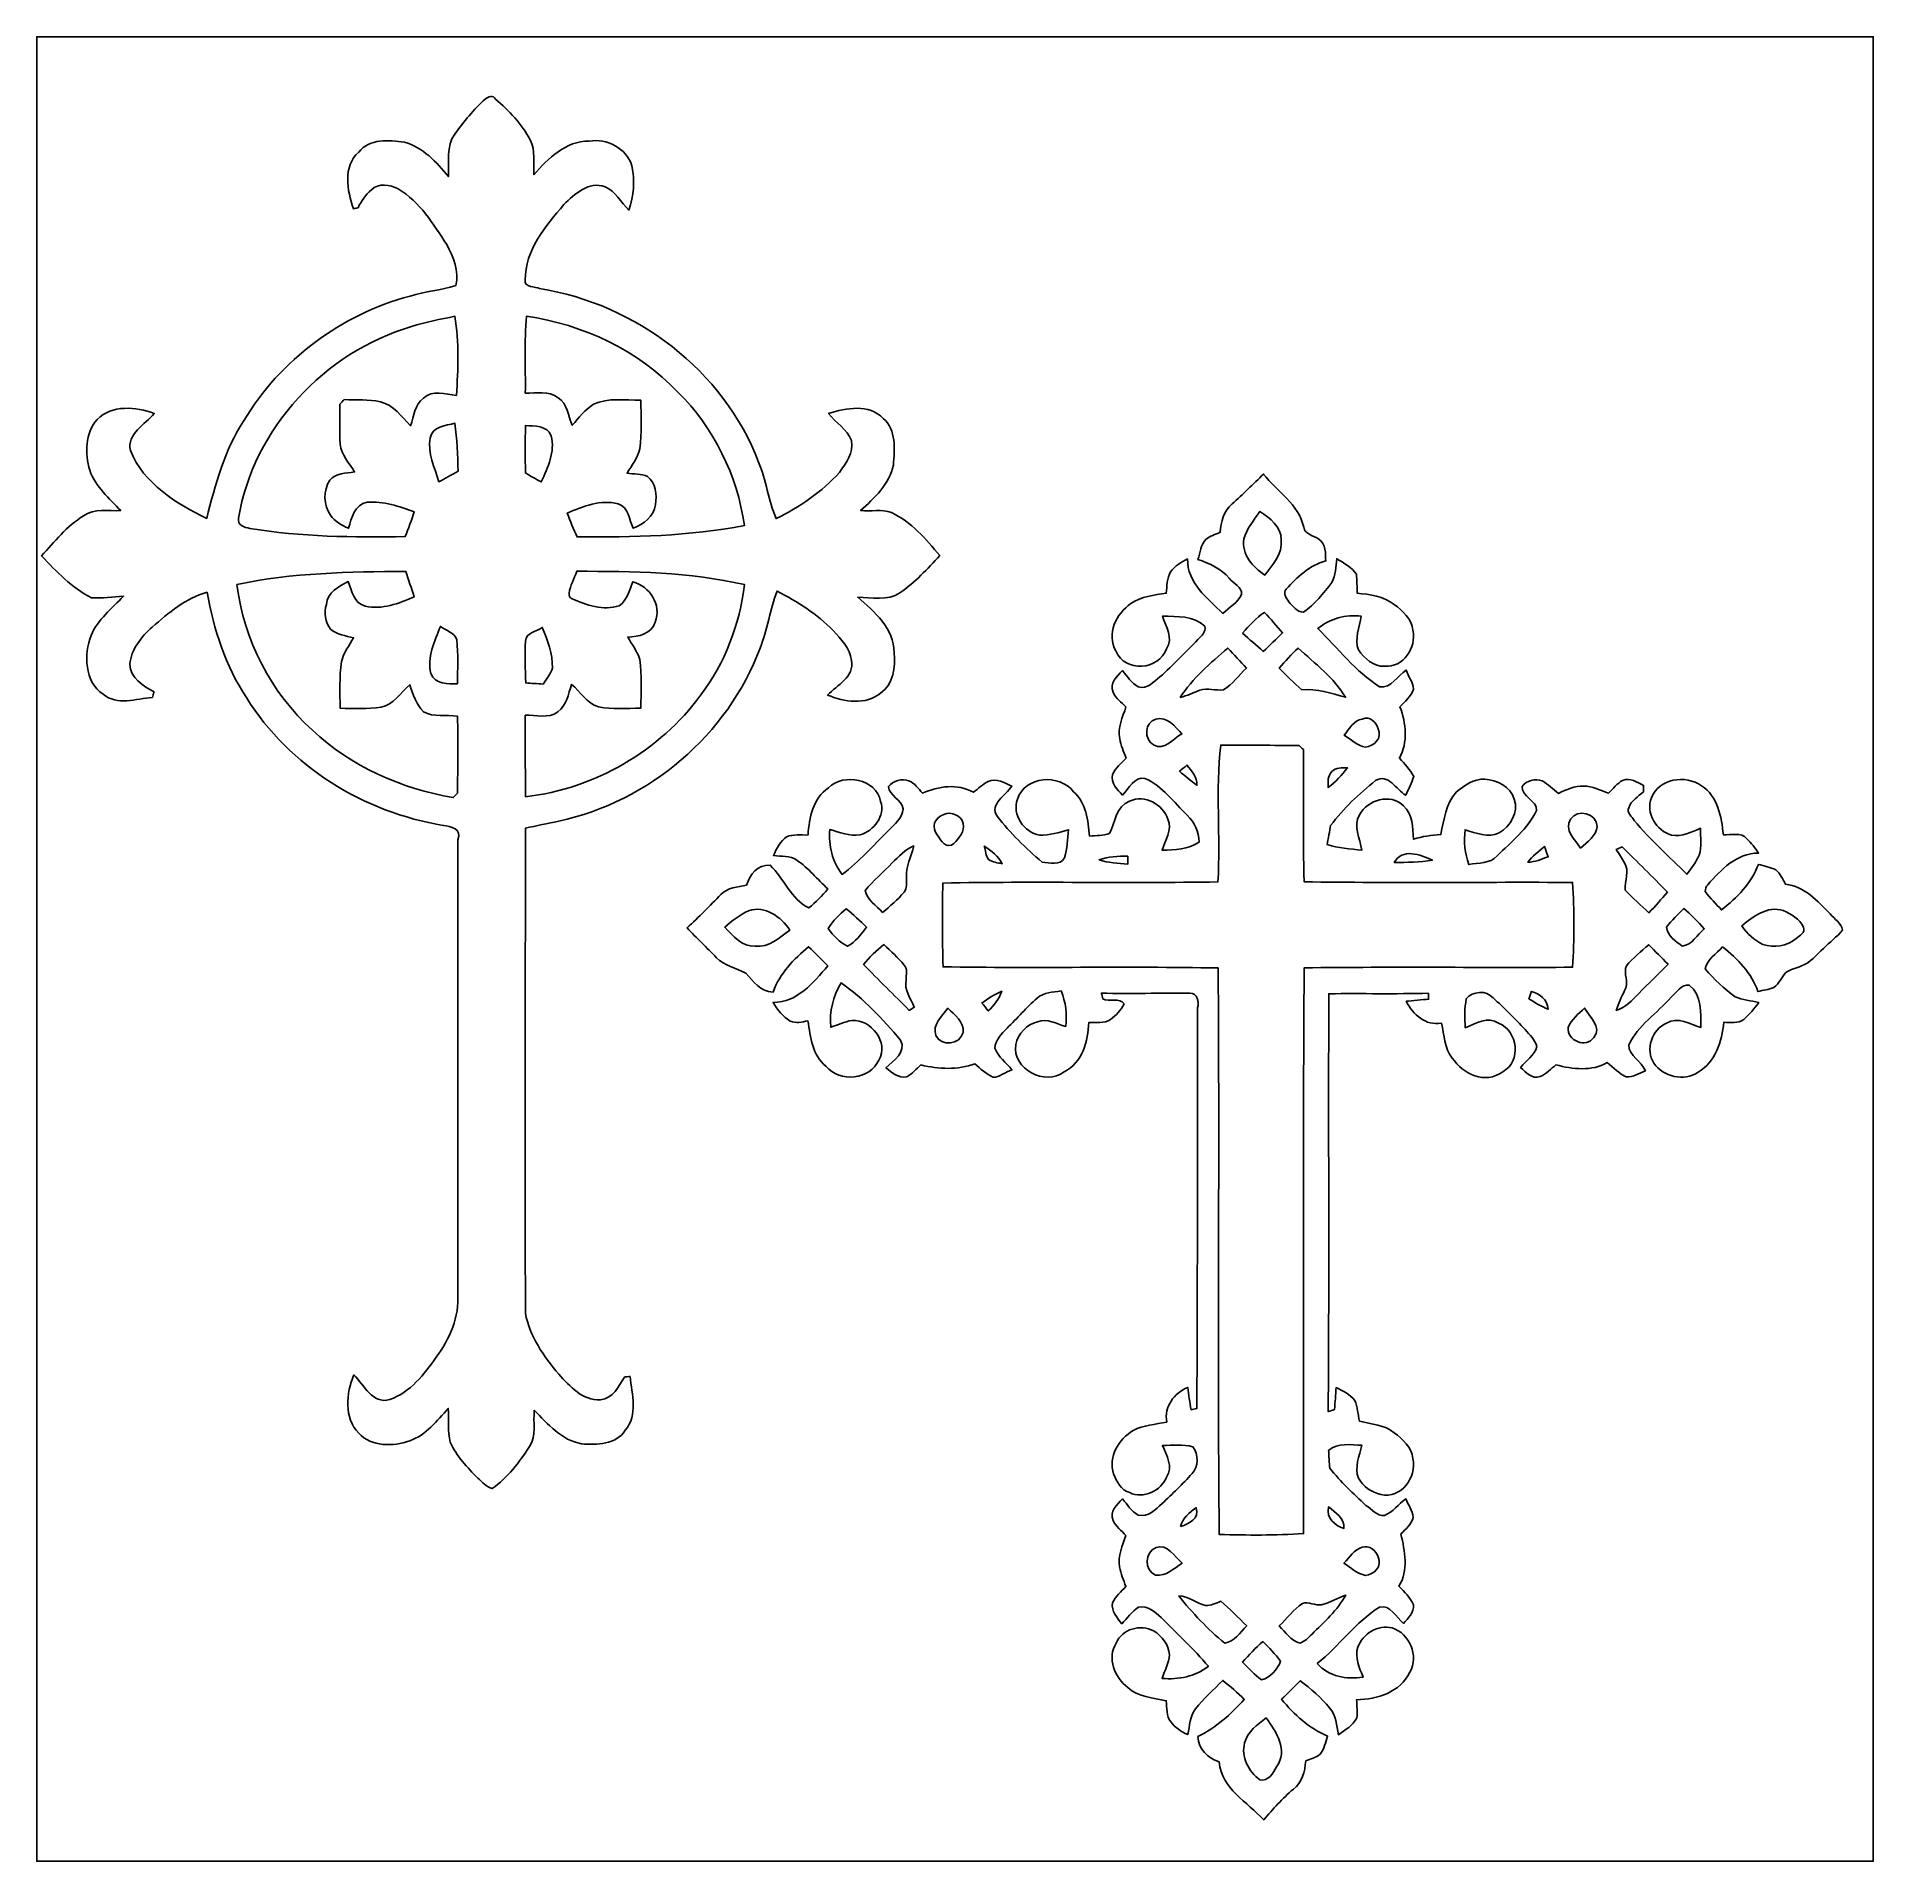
# Model space of a CAD drawing. Header units: centimetres. Extents: x -16.8 to 16.8, y -16.7 to 16.7.
import ezdxf

# ---------------------------------------------------------------- set-up
doc = ezdxf.new("R2010")
doc.units = ezdxf.units.CM
doc.header["$MEASUREMENT"] = 0
doc.layers.add('Layer 1', color=7, linetype='Continuous')

msp = doc.modelspace()

# ---------------------------------------------------------------- linework, layer by layer
at = {"layer": 'Layer 1', "color": 7}
for points, knots in [([(-16.77458, 16.66875), (-16.77458, 16.66875), (16.77458, 16.66875), (16.77458, 16.66875), (16.77458, 16.66875), (16.77458, 16.66875), (16.77458, -16.66875), (16.77458, -16.66875), (16.77458, -16.66875), (16.77458, -16.66875), (-16.77458, -16.66875), (-16.77458, -16.66875), (-16.77458, -16.66875), (-16.77458, -16.66875), (-16.77458, 16.66875), (-16.77458, 16.66875), (-16.77458, 16.66875), (-16.77458, 16.66875), (-16.77458, 16.66875), (-16.77458, 16.66875)], [0, 0, 0, 0, 0.16666667, 0.16666667, 0.16666667, 0.16666667, 0.33333333, 0.33333333, 0.33333333, 0.33333333, 0.5, 0.5, 0.5, 0.5, 0.66666667, 0.66666667, 0.66666667, 0.66666667, 1, 1, 1, 1]), ([(-8.58061, 15.53069), (-8.79122, 15.34054), (-8.97255, 15.11935), (-9.13977, 14.8904), (-9.13977, 14.8904), (-9.30275, 14.66356), (-9.23713, 14.37252), (-9.25301, 14.11217), (-9.25301, 14.11217), (-9.47032, 14.37816), (-9.7155, 14.64557), (-10.05911, 14.74188), (-10.05911, 14.74188), (-10.34133, 14.78527), (-10.69234, 14.80891), (-10.89272, 14.56126), (-10.89272, 14.56126), (-11.18799, 14.29103), (-11.10227, 13.86381), (-10.98973, 13.52691), (-10.98973, 13.52691), (-10.96857, 13.53044), (-10.92659, 13.5382), (-10.90542, 13.54208), (-10.90542, 13.54208), (-10.84439, 13.6652), (-10.77066, 13.78409), (-10.6613, 13.87087), (-10.6613, 13.87087), (-10.53148, 14.00387), (-10.32122, 13.96189), (-10.16953, 13.89027), (-10.16953, 13.89027), (-9.77618, 13.65074), (-9.52676, 13.24751), (-9.2837, 12.86969), (-9.2837, 12.86969), (-9.16905, 12.6425), (-9.05193, 12.38497), (-9.11966, 12.12391), (-9.11966, 12.12391), (-9.39165, 12.03537), (-9.68163, 12.01455), (-9.95574, 11.93094), (-9.95574, 11.93094), (-11.20987, 11.59404), (-12.32958, 10.7636), (-12.99563, 9.646), (-12.99563, 9.646), (-13.34594, 9.10872), (-13.51386, 8.48325), (-13.66979, 7.86836), (-13.66979, 7.86836), (-14.22823, 8.13894), (-14.81984, 8.50477), (-15.06291, 9.1059), (-15.06291, 9.1059), (-15.13699, 9.41246), (-14.79021, 9.5825), (-14.62828, 9.78711), (-14.62828, 9.78711), (-14.96695, 9.90494), (-15.39452, 9.95045), (-15.67251, 9.67599), (-15.67251, 9.67599), (-15.89334, 9.42728), (-15.89334, 9.05087), (-15.80515, 8.74607), (-15.80515, 8.74607), (-15.70214, 8.44444), (-15.45026, 8.23524), (-15.23894, 8.00947), (-15.23894, 8.00947), (-15.46684, 7.99853), (-15.72295, 8.05639), (-15.92263, 7.91245), (-15.92263, 7.91245), (-16.22496, 7.72654), (-16.45179, 7.44326), (-16.68604, 7.18185), (-16.68604, 7.18185), (-16.41228, 6.89575), (-16.13429, 6.59765), (-15.77516, 6.41914), (-15.77516, 6.41914), (-15.57937, 6.40609), (-15.38288, 6.43008), (-15.18779, 6.4456), (-15.18779, 6.4456), (-15.40686, 6.22653), (-15.65381, 6.0198), (-15.78222, 5.73017), (-15.78222, 5.73017), (-15.91416, 5.37951), (-15.90322, 4.88703), (-15.56314, 4.65349), (-15.56314, 4.65349), (-15.3095, 4.44288), (-14.95496, 4.57271), (-14.66215, 4.59634), (-14.66215, 4.59634), (-14.65227, 4.63021), (-14.64204, 4.66337), (-14.63216, 4.69688), (-14.63216, 4.69688), (-14.82972, 4.80448), (-15.06784, 4.95371), (-15.07561, 5.20312), (-15.07561, 5.20312), (-15.0495, 5.47546), (-14.86288, 5.70512), (-14.66533, 5.88116), (-14.66533, 5.88116), (-14.36829, 6.1401), (-14.05184, 6.41421), (-13.66344, 6.51898), (-13.66344, 6.51898), (-13.54067, 5.84059), (-13.3283, 5.16925), (-12.9413, 4.59246), (-12.9413, 4.59246), (-12.16378, 3.33269), (-10.795, 2.49308), (-9.34367, 2.25919), (-9.34367, 2.25919), (-9.21985, 2.23802), (-8.99125, 2.19851), (-9.08438, 1.99496), (-9.08438, 1.99496), (-9.08332, -0.76941), (-9.08332, -3.53377), (-9.08473, -6.29814), (-9.08473, -6.29814), (-9.04875, -6.72253), (-9.23431, -7.12082), (-9.47561, -7.45666), (-9.47561, -7.45666), (-9.69433, -7.77064), (-9.95151, -8.09625), (-10.32298, -8.23313), (-10.32298, -8.23313), (-10.65142, -8.32238), (-10.78548, -7.96466), (-10.98021, -7.78334), (-10.98021, -7.78334), (-11.12273, -8.11883), (-11.16436, -8.56615), (-10.89272, -8.84696), (-10.89272, -8.84696), (-10.65459, -9.0992), (-10.26724, -9.09214), (-9.96103, -8.98596), (-9.96103, -8.98596), (-9.65906, -8.88083), (-9.46397, -8.62048), (-9.25654, -8.39364), (-9.25654, -8.39364), (-9.24736, -8.59931), (-9.26818, -8.81098), (-9.22267, -9.01382), (-9.22267, -9.01382), (-9.1059, -9.26747), (-8.9094, -9.47138), (-8.71502, -9.66752), (-8.71502, -9.66752), (-8.63706, -9.74161), (-8.55909, -9.8231), (-8.45503, -9.85943), (-8.45503, -9.85943), (-8.1728, -9.66082), (-7.9569, -9.37613), (-7.77169, -9.08861), (-7.77169, -9.08861), (-7.64187, -8.89353), (-7.70961, -8.64553), (-7.68526, -8.42786), (-7.68526, -8.42786), (-7.43761, -8.67869), (-7.18785, -8.97714), (-6.82131, -9.04064), (-6.82131, -9.04064), (-6.54897, -9.06357), (-6.18843, -9.05616), (-6.02333, -8.79334), (-6.02333, -8.79334), (-5.78697, -8.51464), (-5.90091, -8.13611), (-5.93478, -7.81156), (-5.93478, -7.81156), (-5.96124, -7.81438), (-6.0138, -7.81932), (-6.03991, -7.82179), (-6.03991, -7.82179), (-6.14433, -7.99253), (-6.24699, -8.21231), (-6.47312, -8.2363), (-6.47312, -8.2363), (-6.80473, -8.25888), (-7.03615, -7.98724), (-7.23865, -7.76852), (-7.23865, -7.76852), (-7.5117, -7.44432), (-7.77169, -7.07566), (-7.8486, -6.65162), (-7.8486, -6.65162), (-7.85036, -3.69923), (-7.85001, -0.74648), (-7.84754, 2.20627), (-7.84754, 2.20627), (-7.64575, 2.25531), (-7.44114, 2.29094), (-7.23794, 2.33433), (-7.23794, 2.33433), (-5.59188, 2.69593), (-4.14655, 3.90948), (-3.562, 5.49839), (-3.562, 5.49839), (-3.42618, 5.83565), (-3.37714, 6.19866), (-3.25085, 6.53838), (-3.25085, 6.53838), (-2.8769, 6.34965), (-2.52201, 6.11576), (-2.22462, 5.81872), (-2.22462, 5.81872), (-2.08668, 5.65856), (-1.91347, 5.49346), (-1.89124, 5.27368), (-1.89124, 5.27368), (-1.83586, 4.96746), (-2.15124, 4.82318), (-2.32833, 4.64079), (-2.32833, 4.64079), (-2.02671, 4.51379), (-1.62878, 4.44994), (-1.36031, 4.67677), (-1.36031, 4.67677), (-1.11972, 4.8327), (-1.08585, 5.15514), (-1.11372, 5.41443), (-1.11372, 5.41443), (-1.10913, 5.85188), (-1.47214, 6.16726), (-1.77729, 6.42726), (-1.77729, 6.42726), (-1.51941, 6.42232), (-1.23366, 6.35353), (-1.00542, 6.5091), (-1.00542, 6.5091), (-0.73025, 6.69678), (-0.50412, 6.94478), (-0.27799, 7.18714), (-0.27799, 7.18714), (-0.5274, 7.49371), (-0.79975, 7.79851), (-1.16064, 7.97489), (-1.16064, 7.97489), (-1.3402, 8.04263), (-1.53988, 7.99006), (-1.72579, 8.00911), (-1.72579, 8.00911), (-1.47496, 8.24195), (-1.19451, 8.49171), (-1.12466, 8.84343), (-1.12466, 8.84343), (-1.10666, 9.12777), (-1.06609, 9.48796), (-1.31057, 9.6961), (-1.31057, 9.6961), (-1.57586, 9.96421), (-1.9879, 9.8866), (-2.30893, 9.78535), (-2.30893, 9.78535), (-2.17946, 9.61143), (-1.97344, 9.49713), (-1.89054, 9.2904), (-1.89054, 9.2904), (-1.85173, 9.06886), (-1.98579, 8.87554), (-2.11138, 8.70832), (-2.11138, 8.70832), (-2.43134, 8.34813), (-2.83916, 8.07614), (-3.26884, 7.86447), (-3.26884, 7.86447), (-3.41066, 8.1975), (-3.44664, 8.56403), (-3.58951, 8.89706), (-3.58951, 8.89706), (-4.22275, 10.57169), (-5.83318, 11.78983), (-7.5879, 12.06712), (-7.5879, 12.06712), (-7.66374, 12.10345), (-7.87506, 12.08687), (-7.85178, 12.22304), (-7.85178, 12.22304), (-7.85248, 12.7695), (-7.47995, 13.20906), (-7.14481, 13.60064), (-7.14481, 13.60064), (-6.94619, 13.79079), (-6.69184, 14.03914), (-6.39233, 13.92696), (-6.39233, 13.92696), (-6.19901, 13.84441), (-6.10235, 13.64121), (-5.95701, 13.50045), (-5.95701, 13.50045), (-5.87481, 13.76186), (-5.84094, 14.04056), (-5.90162, 14.31078), (-5.90162, 14.31078), (-6.00181, 14.63216), (-6.36129, 14.81772), (-6.68443, 14.76163), (-6.68443, 14.76163), (-7.10883, 14.76516), (-7.43444, 14.44484), (-7.69267, 14.14709), (-7.69267, 14.14709), (-7.70749, 14.35841), (-7.6581, 14.58842), (-7.75935, 14.78421), (-7.75935, 14.78421), (-7.9121, 15.07561), (-8.14599, 15.31373), (-8.39153, 15.52822), (-8.39153, 15.52822), (-8.43492, 15.61289), (-8.5277, 15.57126), (-8.58061, 15.53069), (-8.58061, 15.53069), (-8.58061, 15.53069), (-8.58061, 15.53069), (-8.58061, 15.53069)], [0, 0, 0, 0, 0.01176471, 0.01176471, 0.01176471, 0.01176471, 0.02352941, 0.02352941, 0.02352941, 0.02352941, 0.03529412, 0.03529412, 0.03529412, 0.03529412, 0.04705882, 0.04705882, 0.04705882, 0.04705882, 0.05882353, 0.05882353, 0.05882353, 0.05882353, 0.07058824, 0.07058824, 0.07058824, 0.07058824, 0.08235294, 0.08235294, 0.08235294, 0.08235294, 0.09411765, 0.09411765, 0.09411765, 0.09411765, 0.10588235, 0.10588235, 0.10588235, 0.10588235, 0.11764706, 0.11764706, 0.11764706, 0.11764706, 0.12941176, 0.12941176, 0.12941176, 0.12941176, 0.14117647, 0.14117647, 0.14117647, 0.14117647, 0.15294118, 0.15294118, 0.15294118, 0.15294118, 0.16470588, 0.16470588, 0.16470588, 0.16470588, 0.17647059, 0.17647059, 0.17647059, 0.17647059, 0.18823529, 0.18823529, 0.18823529, 0.18823529, 0.2, 0.2, 0.2, 0.2, 0.21176471, 0.21176471, 0.21176471, 0.21176471, 0.22352941, 0.22352941, 0.22352941, 0.22352941, 0.23529412, 0.23529412, 0.23529412, 0.23529412, 0.24705882, 0.24705882, 0.24705882, 0.24705882, 0.25882353, 0.25882353, 0.25882353, 0.25882353, 0.27058824, 0.27058824, 0.27058824, 0.27058824, 0.28235294, 0.28235294, 0.28235294, 0.28235294, 0.29411765, 0.29411765, 0.29411765, 0.29411765, 0.30588235, 0.30588235, 0.30588235, 0.30588235, 0.31764706, 0.31764706, 0.31764706, 0.31764706, 0.32941176, 0.32941176, 0.32941176, 0.32941176, 0.34117647, 0.34117647, 0.34117647, 0.34117647, 0.35294118, 0.35294118, 0.35294118, 0.35294118, 0.36470588, 0.36470588, 0.36470588, 0.36470588, 0.37647059, 0.37647059, 0.37647059, 0.37647059, 0.38823529, 0.38823529, 0.38823529, 0.38823529, 0.4, 0.4, 0.4, 0.4, 0.41176471, 0.41176471, 0.41176471, 0.41176471, 0.42352941, 0.42352941, 0.42352941, 0.42352941, 0.43529412, 0.43529412, 0.43529412, 0.43529412, 0.44705882, 0.44705882, 0.44705882, 0.44705882, 0.45882353, 0.45882353, 0.45882353, 0.45882353, 0.47058824, 0.47058824, 0.47058824, 0.47058824, 0.48235294, 0.48235294, 0.48235294, 0.48235294, 0.49411765, 0.49411765, 0.49411765, 0.49411765, 0.50588235, 0.50588235, 0.50588235, 0.50588235, 0.51764706, 0.51764706, 0.51764706, 0.51764706, 0.52941176, 0.52941176, 0.52941176, 0.52941176, 0.54117647, 0.54117647, 0.54117647, 0.54117647, 0.55294118, 0.55294118, 0.55294118, 0.55294118, 0.56470588, 0.56470588, 0.56470588, 0.56470588, 0.57647059, 0.57647059, 0.57647059, 0.57647059, 0.58823529, 0.58823529, 0.58823529, 0.58823529, 0.6, 0.6, 0.6, 0.6, 0.61176471, 0.61176471, 0.61176471, 0.61176471, 0.62352941, 0.62352941, 0.62352941, 0.62352941, 0.63529412, 0.63529412, 0.63529412, 0.63529412, 0.64705882, 0.64705882, 0.64705882, 0.64705882, 0.65882353, 0.65882353, 0.65882353, 0.65882353, 0.67058824, 0.67058824, 0.67058824, 0.67058824, 0.68235294, 0.68235294, 0.68235294, 0.68235294, 0.69411765, 0.69411765, 0.69411765, 0.69411765, 0.70588235, 0.70588235, 0.70588235, 0.70588235, 0.71764706, 0.71764706, 0.71764706, 0.71764706, 0.72941176, 0.72941176, 0.72941176, 0.72941176, 0.74117647, 0.74117647, 0.74117647, 0.74117647, 0.75294118, 0.75294118, 0.75294118, 0.75294118, 0.76470588, 0.76470588, 0.76470588, 0.76470588, 0.77647059, 0.77647059, 0.77647059, 0.77647059, 0.78823529, 0.78823529, 0.78823529, 0.78823529, 0.8, 0.8, 0.8, 0.8, 0.81176471, 0.81176471, 0.81176471, 0.81176471, 0.82352941, 0.82352941, 0.82352941, 0.82352941, 0.83529412, 0.83529412, 0.83529412, 0.83529412, 0.84705882, 0.84705882, 0.84705882, 0.84705882, 0.85882353, 0.85882353, 0.85882353, 0.85882353, 0.87058824, 0.87058824, 0.87058824, 0.87058824, 0.88235294, 0.88235294, 0.88235294, 0.88235294, 0.89411765, 0.89411765, 0.89411765, 0.89411765, 0.90588235, 0.90588235, 0.90588235, 0.90588235, 0.91764706, 0.91764706, 0.91764706, 0.91764706, 0.92941176, 0.92941176, 0.92941176, 0.92941176, 0.94117647, 0.94117647, 0.94117647, 0.94117647, 0.95294118, 0.95294118, 0.95294118, 0.95294118, 0.96470588, 0.96470588, 0.96470588, 0.96470588, 0.97647059, 0.97647059, 0.97647059, 0.97647059, 1, 1, 1, 1]), ([(-9.92858, 11.37285), (-9.67034, 11.46069), (-9.40047, 11.50302), (-9.13483, 11.56123), (-9.13483, 11.56123), (-9.06074, 11.08287), (-9.07486, 10.59533), (-9.10802, 10.11379), (-9.10802, 10.11379), (-9.30769, 10.14095), (-9.54511, 10.22209), (-9.70986, 10.06193), (-9.70986, 10.06193), (-9.87108, 9.94269), (-9.88836, 9.73772), (-9.94375, 9.56063), (-9.94375, 9.56063), (-10.11132, 9.72502), (-10.25349, 9.93987), (-10.49655, 9.99807), (-10.49655, 9.99807), (-10.7128, 10.04641), (-10.93788, 10.02736), (-11.15766, 10.04041), (-11.15766, 10.04041), (-11.18341, 10.01219), (-11.20916, 9.98396), (-11.23491, 9.95574), (-11.23491, 9.95574), (-11.23738, 9.71232), (-11.24479, 9.46856), (-11.23033, 9.22514), (-11.23033, 9.22514), (-11.2074, 9.03041), (-11.0677, 8.87906), (-10.96927, 8.71714), (-10.96927, 8.71714), (-11.11956, 8.68962), (-11.31711, 8.70162), (-11.42153, 8.56439), (-11.42153, 8.56439), (-11.54748, 8.3753), (-11.53407, 8.11001), (-11.40883, 7.92409), (-11.40883, 7.92409), (-11.33122, 7.80874), (-11.2014, 7.747), (-11.0804, 7.68703), (-11.0804, 7.68703), (-11.02007, 7.87365), (-10.97033, 8.12271), (-10.73679, 8.16328), (-10.73679, 8.16328), (-10.44046, 8.18974), (-10.1533, 8.08567), (-9.87778, 7.99006), (-9.87778, 7.99006), (-9.92434, 7.83519), (-9.98608, 7.68562), (-10.04429, 7.53498), (-10.04429, 7.53498), (-10.99185, 7.51946), (-11.94576, 7.52898), (-12.88274, 7.68562), (-12.88274, 7.68562), (-12.98187, 7.70114), (-13.11593, 7.74488), (-13.08806, 7.87188), (-13.08806, 7.87188), (-12.81571, 9.51406), (-11.51608, 10.90754), (-9.92858, 11.37285)], [0, 0, 0, 0, 0.05263158, 0.05263158, 0.05263158, 0.05263158, 0.10526316, 0.10526316, 0.10526316, 0.10526316, 0.15789474, 0.15789474, 0.15789474, 0.15789474, 0.21052632, 0.21052632, 0.21052632, 0.21052632, 0.26315789, 0.26315789, 0.26315789, 0.26315789, 0.31578947, 0.31578947, 0.31578947, 0.31578947, 0.36842105, 0.36842105, 0.36842105, 0.36842105, 0.42105263, 0.42105263, 0.42105263, 0.42105263, 0.47368421, 0.47368421, 0.47368421, 0.47368421, 0.52631579, 0.52631579, 0.52631579, 0.52631579, 0.57894737, 0.57894737, 0.57894737, 0.57894737, 0.63157895, 0.63157895, 0.63157895, 0.63157895, 0.68421053, 0.68421053, 0.68421053, 0.68421053, 0.73684211, 0.73684211, 0.73684211, 0.73684211, 0.78947368, 0.78947368, 0.78947368, 0.78947368, 0.84210526, 0.84210526, 0.84210526, 0.84210526, 0.89473684, 0.89473684, 0.89473684, 0.89473684, 1, 1, 1, 1]), ([(-7.83026, 11.56229), (-6.79203, 11.4113), (-5.78979, 10.94281), (-5.06483, 10.17517), (-5.06483, 10.17517), (-4.40514, 9.52641), (-3.97757, 8.65293), (-3.84775, 7.73783), (-3.84775, 7.73783), (-4.85422, 7.54345), (-5.88257, 7.52052), (-6.90421, 7.52969), (-6.90421, 7.52969), (-6.97124, 7.67115), (-7.02769, 7.8172), (-7.08378, 7.96325), (-7.08378, 7.96325), (-6.79344, 8.09025), (-6.47383, 8.21761), (-6.15386, 8.13506), (-6.15386, 8.13506), (-5.96089, 8.07755), (-5.95348, 7.83978), (-5.87763, 7.68738), (-5.87763, 7.68738), (-5.68537, 7.75723), (-5.50792, 7.90822), (-5.47053, 8.11847), (-5.47053, 8.11847), (-5.44513, 8.2931), (-5.45924, 8.52064), (-5.61904, 8.63141), (-5.61904, 8.63141), (-5.73299, 8.68997), (-5.86669, 8.67763), (-5.99087, 8.6928), (-5.99087, 8.6928), (-5.90797, 8.83708), (-5.79332, 8.96973), (-5.75769, 9.13589), (-5.75769, 9.13589), (-5.71888, 9.43257), (-5.73511, 9.73243), (-5.74005, 10.03053), (-5.74005, 10.03053), (-6.02721, 10.02206), (-6.33342, 10.08027), (-6.60365, 9.95468), (-6.60365, 9.95468), (-6.75922, 9.8552), (-6.87105, 9.70492), (-6.99206, 9.56874), (-6.99206, 9.56874), (-7.07355, 9.73384), (-7.0739, 9.96774), (-7.25029, 10.07216), (-7.25029, 10.07216), (-7.41892, 10.21292), (-7.6514, 10.14624), (-7.84931, 10.15788), (-7.84931, 10.15788), (-7.84366, 10.62602), (-7.86694, 11.09521), (-7.83026, 11.56229)], [0, 0, 0, 0, 0.05882353, 0.05882353, 0.05882353, 0.05882353, 0.11764706, 0.11764706, 0.11764706, 0.11764706, 0.17647059, 0.17647059, 0.17647059, 0.17647059, 0.23529412, 0.23529412, 0.23529412, 0.23529412, 0.29411765, 0.29411765, 0.29411765, 0.29411765, 0.35294118, 0.35294118, 0.35294118, 0.35294118, 0.41176471, 0.41176471, 0.41176471, 0.41176471, 0.47058824, 0.47058824, 0.47058824, 0.47058824, 0.52941176, 0.52941176, 0.52941176, 0.52941176, 0.58823529, 0.58823529, 0.58823529, 0.58823529, 0.64705882, 0.64705882, 0.64705882, 0.64705882, 0.70588235, 0.70588235, 0.70588235, 0.70588235, 0.76470588, 0.76470588, 0.76470588, 0.76470588, 0.82352941, 0.82352941, 0.82352941, 0.82352941, 0.88235294, 0.88235294, 0.88235294, 0.88235294, 1, 1, 1, 1]), ([(-9.58815, 9.33662), (-9.55146, 9.54546), (-9.29675, 9.56239), (-9.13659, 9.60579), (-9.13659, 9.60579), (-9.09285, 9.3158), (-9.0872, 9.02159), (-9.07627, 8.72843), (-9.07627, 8.72843), (-9.19268, 8.66387), (-9.30804, 8.59719), (-9.42622, 8.53616), (-9.42622, 8.53616), (-9.50666, 8.79546), (-9.63648, 9.05969), (-9.58815, 9.33662)], [0, 0, 0, 0, 0.2, 0.2, 0.2, 0.2, 0.4, 0.4, 0.4, 0.4, 0.6, 0.6, 0.6, 0.6, 1, 1, 1, 1]), ([(-7.84789, 9.56275), (-7.6835, 9.55569), (-7.4489, 9.56663), (-7.37694, 9.37895), (-7.37694, 9.37895), (-7.3025, 9.08473), (-7.43797, 8.79757), (-7.55756, 8.53475), (-7.55756, 8.53475), (-7.65598, 8.58661), (-7.75229, 8.64164), (-7.84825, 8.69738), (-7.84825, 8.69738), (-7.84966, 8.98596), (-7.85001, 9.27417), (-7.84789, 9.56275)], [0, 0, 0, 0, 0.2, 0.2, 0.2, 0.2, 0.4, 0.4, 0.4, 0.4, 0.6, 0.6, 0.6, 0.6, 1, 1, 1, 1]), ([(5.63668, 8.67833), (5.44901, 8.49171), (5.25604, 8.31039), (5.06095, 8.13153), (5.06095, 8.13153), (4.9089, 8.00029), (4.85846, 7.80521), (4.84505, 7.61471), (4.84505, 7.61471), (4.75509, 7.57484), (4.65737, 7.54627), (4.58082, 7.48242), (4.58082, 7.48242), (4.48698, 7.38646), (4.47992, 7.23865), (4.43865, 7.1187), (4.43865, 7.1187), (4.65102, 7.04356), (4.85916, 6.94972), (5.0098, 6.77474), (5.0098, 6.77474), (5.07965, 6.67985), (5.24933, 6.61388), (5.23416, 6.47806), (5.23416, 6.47806), (5.16819, 6.32636), (5.00874, 6.24381), (4.89514, 6.13269), (4.89514, 6.13269), (4.60728, 6.40856), (4.24286, 6.68796), (4.24709, 7.12823), (4.24709, 7.12823), (4.13526, 7.06367), (4.01038, 7.00405), (3.93947, 6.89081), (3.93947, 6.89081), (3.86574, 6.77545), (3.87209, 6.63081), (3.85974, 6.50028), (3.85974, 6.50028), (3.64067, 6.46254), (3.40007, 6.44948), (3.21451, 6.31225), (3.21451, 6.31225), (2.94605, 6.12528), (2.75908, 5.75945), (2.93934, 5.44583), (2.93934, 5.44583), (3.10409, 5.04084), (3.72569, 5.09446), (3.86327, 5.48569), (3.86327, 5.48569), (3.9945, 5.68007), (3.85092, 5.89174), (3.79201, 6.08259), (3.79201, 6.08259), (4.05377, 6.07378), (4.3628, 6.09494), (4.56247, 5.89739), (4.56247, 5.89739), (4.59669, 5.79296), (4.49686, 5.72135), (4.4383, 5.65221), (4.4383, 5.65221), (4.21181, 5.42008), (3.98604, 5.18654), (3.74403, 4.97029), (3.74403, 4.97029), (3.62514, 4.88774), (3.51578, 4.73534), (3.34716, 4.79213), (3.34716, 4.79213), (3.22086, 4.85493), (3.15031, 4.98475), (3.05894, 5.086), (3.05894, 5.086), (2.95769, 4.98016), (2.81764, 4.85881), (2.88925, 4.68983), (2.88925, 4.68983), (2.93617, 4.57835), (3.03812, 4.50532), (3.12314, 4.42454), (3.12314, 4.42454), (3.06705, 4.23616), (2.96192, 4.04883), (3.00884, 3.84493), (3.00884, 3.84493), (3.02789, 3.7211), (3.08363, 3.6068), (3.12385, 3.48862), (3.12385, 3.48862), (3.03742, 3.39266), (2.93476, 3.30553), (2.8762, 3.18876), (2.8762, 3.18876), (2.84127, 3.02648), (2.96298, 2.9143), (3.06211, 2.81234), (3.06211, 2.81234), (3.175, 2.93123), (3.27096, 3.15524), (3.46851, 3.1175), (3.46851, 3.1175), (3.78919, 2.9778), (3.99803, 2.68005), (4.24286, 2.44263), (4.24286, 2.44263), (4.38256, 2.31704), (4.44817, 2.13854), (4.4577, 1.95333), (4.4577, 1.95333), (4.25909, 1.81716), (4.01496, 1.80622), (3.78178, 1.80375), (3.78178, 1.80375), (3.83928, 1.98508), (3.97228, 2.17629), (3.89008, 2.37067), (3.89008, 2.37067), (3.79695, 2.64407), (3.46534, 2.83386), (3.19017, 2.70087), (3.19017, 2.70087), (2.93652, 2.61479), (2.92911, 2.3114), (2.82116, 2.11067), (2.82116, 2.11067), (2.70616, 2.06657), (2.57775, 2.07786), (2.4571, 2.06199), (2.4571, 2.06199), (2.42958, 2.35021), (2.40065, 2.67018), (2.1657, 2.87161), (2.1657, 2.87161), (1.90606, 3.20781), (1.28552, 3.16512), (1.13982, 2.73861), (1.13982, 2.73861), (1.03717, 2.45392), (1.26012, 2.13148), (1.54587, 2.07927), (1.54587, 2.07927), (1.72755, 2.07257), (1.90041, 2.13395), (2.07398, 2.1777), (2.07398, 2.1777), (2.05705, 2.00695), (2.05105, 1.83233), (1.99778, 1.66829), (1.99778, 1.66829), (1.92687, 1.50989), (1.72226, 1.58327), (1.59032, 1.5875), (1.59032, 1.5875), (1.29399, 1.84291), (1.00612, 2.11631), (0.7687, 2.42746), (0.7687, 2.42746), (0.62371, 2.65324), (0.93133, 2.80282), (1.0354, 2.97533), (1.0354, 2.97533), (0.90276, 3.04024), (0.75953, 3.12773), (0.60466, 3.0607), (0.60466, 3.0607), (0.50518, 3.01061), (0.42545, 2.92982), (0.33726, 2.86314), (0.33726, 2.86314), (0.04269, 3.03142), (-0.29845, 2.97427), (-0.59478, 2.84833), (-0.59478, 2.84833), (-0.66816, 2.93194), (-0.73695, 3.02754), (-0.84102, 3.07446), (-0.84102, 3.07446), (-0.97296, 3.11785), (-1.12748, 3.07622), (-1.21744, 2.97215), (-1.21744, 2.97215), (-1.19944, 2.79612), (-0.97473, 2.73368), (-0.94474, 2.55799), (-0.94474, 2.55799), (-0.96485, 2.39183), (-1.10631, 2.27965), (-1.2125, 2.165), (-1.2125, 2.165), (-1.49084, 1.89265), (-1.75048, 1.59808), (-2.06128, 1.36172), (-2.06128, 1.36172), (-2.24331, 1.59808), (-2.30717, 1.88666), (-2.28882, 2.18087), (-2.28882, 2.18087), (-2.10679, 2.13466), (-1.92617, 2.05423), (-1.73355, 2.08562), (-1.73355, 2.08562), (-1.48555, 2.15441), (-1.26788, 2.43699), (-1.35925, 2.69804), (-1.35925, 2.69804), (-1.4418, 3.10691), (-2.02953, 3.22333), (-2.3114, 2.94675), (-2.3114, 2.94675), (-2.59609, 2.75519), (-2.66488, 2.39995), (-2.68393, 2.08315), (-2.68393, 2.08315), (-2.81446, 2.07857), (-2.9531, 2.09973), (-3.07693, 2.05246), (-3.07693, 2.05246), (-3.18982, 1.96744), (-3.2572, 1.83656), (-3.31646, 1.71062), (-3.31646, 1.71062), (-3.17359, 1.68628), (-3.01378, 1.71097), (-2.8896, 1.62278), (-2.8896, 1.62278), (-2.6737, 1.4792), (-2.51601, 1.26894), (-2.32163, 1.09926), (-2.32163, 1.09926), (-2.42605, 0.97226), (-2.54141, 0.85372), (-2.66947, 0.75071), (-2.66947, 0.75071), (-2.99508, 0.90876), (-3.12843, 1.29258), (-3.37608, 1.53106), (-3.37608, 1.53106), (-3.61597, 1.54446), (-3.73909, 1.36102), (-3.81, 1.1684), (-3.81, 1.1684), (-3.97051, 1.13418), (-4.15466, 1.12148), (-4.27673, 0.99695), (-4.27673, 0.99695), (-4.47746, 0.78881), (-4.67995, 0.58138), (-4.89514, 0.3877), (-4.89514, 0.3877), (-4.72017, 0.20073), (-4.53284, 0.02646), (-4.35681, -0.16016), (-4.35681, -0.16016), (-4.21146, -0.30727), (-3.99521, -0.34537), (-3.81917, -0.44203), (-3.81917, -0.44203), (-3.67983, -0.59302), (-3.55353, -0.78176), (-3.32246, -0.78634), (-3.32246, -0.78634), (-3.20075, -0.44485), (-2.94711, -0.18486), (-2.67406, 0.04163), (-2.67406, 0.04163), (-2.55623, -0.07373), (-2.43946, -0.19085), (-2.32375, -0.30903), (-2.32375, -0.30903), (-2.58833, -0.61489), (-2.8769, -0.97649), (-3.32176, -0.97649), (-3.32176, -0.97649), (-3.24168, -1.10878), (-3.14607, -1.2379), (-3.00955, -1.31657), (-3.00955, -1.31657), (-2.9083, -1.36701), (-2.79365, -1.32997), (-2.68817, -1.3148), (-2.68817, -1.3148), (-2.6349, -1.6069), (-2.61232, -1.94769), (-2.3555, -2.14454), (-2.3555, -2.14454), (-2.10009, -2.4444), (-1.55928, -2.39007), (-1.391, -2.02988), (-1.391, -2.02988), (-1.20262, -1.7085), (-1.53282, -1.28305), (-1.88172, -1.30528), (-1.88172, -1.30528), (-2.01648, -1.32786), (-2.14101, -1.38889), (-2.27083, -1.4284), (-2.27083, -1.4284), (-2.29694, -1.14053), (-2.22709, -0.86607), (-2.08139, -0.62018), (-2.08139, -0.62018), (-1.66546, -0.90488), (-1.32009, -1.28376), (-0.99519, -1.66511), (-0.99519, -1.66511), (-0.87771, -1.89054), (-1.12995, -2.03941), (-1.26048, -2.16994), (-1.26048, -2.16994), (-1.15147, -2.25743), (-1.03505, -2.36855), (-0.87842, -2.33327), (-0.87842, -2.33327), (-0.77964, -2.28), (-0.70591, -2.1904), (-0.62159, -2.11808), (-0.62159, -2.11808), (-0.29704, -2.19639), (0.04657, -2.21333), (0.36477, -2.09903), (0.36477, -2.09903), (0.46637, -2.18969), (0.56974, -2.28106), (0.69391, -2.34103), (0.69391, -2.34103), (0.8195, -2.34844), (0.92216, -2.24084), (1.03893, -2.2098), (1.03893, -2.2098), (0.93804, -2.0761), (0.79022, -1.97238), (0.72919, -1.81328), (0.72919, -1.81328), (0.73448, -1.66088), (0.85407, -1.54905), (0.95179, -1.44568), (0.95179, -1.44568), (1.13524, -1.26471), (1.30528, -1.06927), (1.4986, -0.89817), (1.4986, -0.89817), (1.61678, -0.78916), (1.78999, -0.79199), (1.93746, -0.76694), (1.93746, -0.76694), (2.02389, -0.97155), (2.04964, -1.19486), (2.02353, -1.41499), (2.02353, -1.41499), (1.85702, -1.37195), (1.68169, -1.26083), (1.50601, -1.32856), (1.50601, -1.32856), (1.30881, -1.38254), (1.14794, -1.5434), (1.11054, -1.74696), (1.11054, -1.74696), (1.03858, -2.19639), (1.64888, -2.51284), (1.99566, -2.24367), (1.99566, -2.24367), (2.32904, -2.0828), (2.42711, -1.67852), (2.44616, -1.34056), (2.44616, -1.34056), (2.57775, -1.33914), (2.72344, -1.36525), (2.84057, -1.2887), (2.84057, -1.2887), (2.94076, -1.21179), (3.02966, -1.11548), (3.08928, -1.0033), (3.08928, -1.0033), (3.01096, -0.88265), (2.80846, -0.97155), (2.70051, -0.90981), (2.70051, -0.90981), (2.69099, -0.87524), (2.68182, -0.84067), (2.673, -0.80645), (2.673, -0.80645), (3.21239, -0.82162), (3.75179, -0.80151), (4.29119, -0.8061), (4.29119, -0.8061), (4.42348, -0.80292), (4.47075, -0.96308), (4.42842, -1.07421), (4.42842, -1.07421), (4.4256, -3.51473), (4.43371, -5.95559), (4.41678, -8.39611), (4.41678, -8.39611), (4.39067, -8.40176), (4.33881, -8.4134), (4.31271, -8.41939), (4.31271, -8.41939), (4.29013, -8.28393), (4.27037, -8.14564), (4.25132, -8.01088), (4.25132, -8.01088), (4.00156, -8.11565), (3.81882, -8.36295), (3.86715, -8.64306), (3.86715, -8.64306), (3.66324, -8.68786), (3.44452, -8.69879), (3.25684, -8.79616), (3.25684, -8.79616), (2.99297, -8.95526), (2.794, -9.27735), (2.89666, -9.59132), (2.89666, -9.59132), (2.95028, -9.73279), (3.03601, -9.88448), (3.19088, -9.93281), (3.19088, -9.93281), (3.44241, -10.05134), (3.7652, -9.90424), (3.86327, -9.64847), (3.86327, -9.64847), (3.99239, -9.46079), (3.86256, -9.25124), (3.78883, -9.07203), (3.78883, -9.07203), (3.97404, -9.07274), (4.1656, -9.04416), (4.34657, -9.09426), (4.34657, -9.09426), (4.44817, -9.2329), (4.45523, -9.45727), (4.33105, -9.58638), (4.33105, -9.58638), (4.15819, -9.77794), (3.96946, -9.95504), (3.78425, -10.1346), (3.78425, -10.1346), (3.66324, -10.2422), (3.5306, -10.38542), (3.34716, -10.34309), (3.34716, -10.34309), (3.22157, -10.27889), (3.15031, -10.14977), (3.05894, -10.04817), (3.05894, -10.04817), (2.95734, -10.154), (2.81905, -10.27536), (2.88749, -10.44469), (2.88749, -10.44469), (2.94358, -10.55017), (3.03953, -10.62708), (3.11856, -10.71598), (3.11856, -10.71598), (3.06388, -10.90224), (2.96439, -11.08816), (3.00778, -11.28959), (3.00778, -11.28959), (3.02472, -11.41412), (3.0794, -11.52913), (3.12138, -11.64661), (3.12138, -11.64661), (3.03565, -11.74221), (2.93511, -11.8297), (2.87584, -11.94541), (2.87584, -11.94541), (2.85397, -12.10063), (2.95804, -12.21775), (3.04624, -12.32747), (3.04624, -12.32747), (3.14748, -12.22798), (3.22862, -12.10451), (3.35104, -12.02831), (3.35104, -12.02831), (3.52213, -11.98421), (3.65054, -12.11615), (3.76449, -12.21599), (3.76449, -12.21599), (4.064, -12.50068), (4.35539, -12.79525), (4.63021, -13.10464), (4.63021, -13.10464), (4.38714, -13.29655), (4.08481, -13.35229), (3.78213, -13.32724), (3.78213, -13.32724), (3.83187, -13.18577), (3.90807, -13.0489), (3.91866, -12.8972), (3.91866, -12.8972), (3.90525, -12.71376), (3.78143, -12.55148), (3.62797, -12.45905), (3.62797, -12.45905), (3.39196, -12.32711), (3.05047, -12.4266), (2.9464, -12.68271), (2.9464, -12.68271), (2.7686, -12.95612), (2.91959, -13.31031), (3.1556, -13.49622), (3.1556, -13.49622), (3.34504, -13.67155), (3.61879, -13.68037), (3.85868, -13.73611), (3.85868, -13.73611), (3.87279, -13.86346), (3.85516, -14.01269), (3.93982, -14.12134), (3.93982, -14.12134), (4.01602, -14.22964), (4.1342, -14.29561), (4.25062, -14.35312), (4.25062, -14.35312), (4.29189, -14.19507), (4.2866, -14.01586), (4.39314, -13.88428), (4.39314, -13.88428), (4.54237, -13.69554), (4.72052, -13.53291), (4.89232, -13.36534), (4.89232, -13.36534), (5.02814, -13.47399), (5.15973, -13.589), (5.28461, -13.71071), (5.28461, -13.71071), (5.04155, -13.98376), (4.76603, -14.22823), (4.43512, -14.38981), (4.43512, -14.38981), (4.44923, -14.62229), (4.61645, -14.78245), (4.82529, -14.85194), (4.82529, -14.85194), (4.86375, -15.34477), (5.34705, -15.58219), (5.63951, -15.91451), (5.63951, -15.91451), (5.80919, -15.71696), (5.97923, -15.51905), (6.18067, -15.35183), (6.18067, -15.35183), (6.3433, -15.22695), (6.39057, -15.02798), (6.40715, -14.83431), (6.40715, -14.83431), (6.49605, -14.79762), (6.59342, -14.77257), (6.66997, -14.71224), (6.66997, -14.71224), (6.74582, -14.6177), (6.76839, -14.49317), (6.80755, -14.38134), (6.80755, -14.38134), (6.46536, -14.24234), (6.19831, -13.98623), (5.96371, -13.70965), (5.96371, -13.70965), (6.07907, -13.59676), (6.19407, -13.48387), (6.30696, -13.36887), (6.30696, -13.36887), (6.50311, -13.51351), (6.68584, -13.67825), (6.84424, -13.86381), (6.84424, -13.86381), (6.96031, -13.99999), (6.97336, -14.18802), (7.00476, -14.35559), (7.00476, -14.35559), (7.12893, -14.27057), (7.27181, -14.18766), (7.33884, -14.04726), (7.33884, -14.04726), (7.35683, -13.93754), (7.33919, -13.82607), (7.33637, -13.71635), (7.33637, -13.71635), (7.7149, -13.71459), (8.13576, -13.57983), (8.30792, -13.21188), (8.30792, -13.21188), (8.48219, -12.92049), (8.30262, -12.50386), (7.98583, -12.40543), (7.98583, -12.40543), (7.72301, -12.33699), (7.45384, -12.5162), (7.35612, -12.75539), (7.35612, -12.75539), (7.29862, -12.94483), (7.38505, -13.13392), (7.45596, -13.30607), (7.45596, -13.30607), (7.14904, -13.34841), (6.83119, -13.29584), (6.61741, -13.05807), (6.61741, -13.05807), (7.0164, -12.73422), (7.31979, -12.30066), (7.75547, -12.02373), (7.75547, -12.02373), (7.95373, -11.97434), (8.06027, -12.21493), (8.19291, -12.32253), (8.19291, -12.32253), (8.27934, -12.22834), (8.38764, -12.12144), (8.376, -11.98245), (8.376, -11.98245), (8.31427, -11.85016), (8.21161, -11.74574), (8.11036, -11.64414), (8.11036, -11.64414), (8.28887, -11.34957), (8.21796, -11.00349), (8.14493, -10.68846), (8.14493, -10.68846), (8.23066, -10.59674), (8.3379, -10.51137), (8.37177, -10.38542), (8.37177, -10.38542), (8.36048, -10.26301), (8.28216, -10.15788), (8.23595, -10.04676), (8.23595, -10.04676), (8.10366, -10.14483), (8.00029, -10.28876), (7.84401, -10.34944), (7.84401, -10.34944), (7.70678, -10.3692), (7.61189, -10.22844), (7.50782, -10.16635), (7.50782, -10.16635), (7.27463, -9.95257), (7.04391, -9.73314), (6.84495, -9.48725), (6.84495, -9.48725), (6.84001, -9.40541), (6.82978, -9.24242), (6.82484, -9.16093), (6.82484, -9.16093), (6.98994, -9.01735), (7.23618, -9.06004), (7.43479, -9.06674), (7.43479, -9.06674), (7.38329, -9.25971), (7.29439, -9.47138), (7.37094, -9.66964), (7.37094, -9.66964), (7.45172, -9.82063), (7.61577, -9.92893), (7.77769, -9.96985), (7.77769, -9.96985), (8.15022, -10.04888), (8.44268, -9.65059), (8.36295, -9.31122), (8.36295, -9.31122), (8.34531, -9.10625), (8.17809, -8.95421), (8.02499, -8.83814), (8.02499, -8.83814), (7.84613, -8.69209), (7.60483, -8.68574), (7.3914, -8.62859), (7.3914, -8.62859), (7.35683, -8.50265), (7.35965, -8.36718), (7.30462, -8.24865), (7.30462, -8.24865), (7.21325, -8.14035), (7.08977, -8.06944), (6.96242, -8.01335), (6.96242, -8.01335), (6.95219, -8.14634), (6.94372, -8.28005), (6.93349, -8.4134), (6.93349, -8.4134), (6.89504, -8.42645), (6.85659, -8.43986), (6.81814, -8.45326), (6.81814, -8.45326), (6.83683, -5.90832), (6.81884, -3.36303), (6.82872, -0.81774), (6.82872, -0.81774), (7.43514, -0.80963), (8.04192, -0.82621), (8.64835, -0.80716), (8.64835, -0.80716), (8.6487, -0.84349), (8.64905, -0.88018), (8.64976, -0.91687), (8.64976, -0.91687), (8.54851, -0.92639), (8.34602, -0.94544), (8.24477, -0.95462), (8.24477, -0.95462), (8.36542, -1.19733), (8.59472, -1.40758), (8.88682, -1.35431), (8.88682, -1.35431), (8.94186, -1.56739), (8.93304, -1.81539), (9.08473, -1.99249), (9.08473, -1.99249), (9.277, -2.28353), (9.68834, -2.48391), (10.00478, -2.24331), (10.00478, -2.24331), (10.35085, -2.05564), (10.28524, -1.4919), (9.9314, -1.35714), (9.9314, -1.35714), (9.73102, -1.21955), (9.5123, -1.36278), (9.32145, -1.43898), (9.32145, -1.43898), (9.30804, -1.26294), (9.30592, -1.08409), (9.33979, -0.91017), (9.33979, -0.91017), (9.45303, -0.76659), (9.70809, -0.75001), (9.83086, -0.89323), (9.83086, -0.89323), (10.03547, -1.07597), (10.22703, -1.27353), (10.41682, -1.47214), (10.41682, -1.47214), (10.4962, -1.56633), (10.59886, -1.65664), (10.62849, -1.78153), (10.62849, -1.78153), (10.58792, -1.94381), (10.43058, -2.0387), (10.33216, -2.16288), (10.33216, -2.16288), (10.43058, -2.25354), (10.5343, -2.38725), (10.69128, -2.32833), (10.69128, -2.32833), (10.80311, -2.28353), (10.88425, -2.18863), (10.9788, -2.11737), (10.9788, -2.11737), (11.28607, -2.19463), (11.62932, -2.24084), (11.91577, -2.07504), (11.91577, -2.07504), (12.02866, -2.16535), (12.12885, -2.28), (12.26326, -2.33856), (12.26326, -2.33856), (12.38779, -2.33821), (12.49856, -2.27048), (12.61145, -2.22568), (12.61145, -2.22568), (12.5476, -2.04929), (12.31018, -1.95121), (12.30701, -1.75754), (12.30701, -1.75754), (12.47634, -1.39594), (12.82735, -1.17299), (13.08453, -0.87842), (13.08453, -0.87842), (13.18436, -0.8001), (13.26762, -0.63606), (13.41226, -0.66075), (13.41226, -0.66075), (13.64615, -0.83749), (13.62463, -1.17334), (13.62745, -1.43193), (13.62745, -1.43193), (13.42496, -1.37724), (13.20447, -1.22449), (12.99916, -1.35678), (12.99916, -1.35678), (12.72611, -1.46191), (12.60969, -1.84256), (12.76491, -2.08739), (12.76491, -2.08739), (12.94236, -2.3368), (13.31489, -2.42147), (13.57454, -2.25178), (13.57454, -2.25178), (13.88745, -2.05881), (14.01904, -1.68945), (14.04232, -1.33879), (14.04232, -1.33879), (14.16509, -1.34056), (14.30302, -1.36419), (14.40991, -1.28693), (14.40991, -1.28693), (14.51539, -1.19874), (14.60077, -1.08867), (14.68226, -0.9779), (14.68226, -0.9779), (14.53974, -0.94086), (14.38839, -0.93345), (14.25363, -0.87454), (14.25363, -0.87454), (14.04902, -0.72919), (13.86699, -0.5521), (13.70224, -0.36336), (13.70224, -0.36336), (13.73681, -0.18662), (13.91356, -0.0889), (14.02256, 0.03916), (14.02256, 0.03916), (14.2935, -0.18168), (14.55526, -0.43603), (14.66779, -0.77717), (14.66779, -0.77717), (14.76199, -0.75177), (14.86747, -0.74436), (14.95813, -0.70097), (14.95813, -0.70097), (15.0555, -0.63394), (15.09783, -0.51647), (15.17721, -0.43215), (15.17721, -0.43215), (15.25905, -0.36865), (15.367, -0.35278), (15.46049, -0.30798), (15.46049, -0.30798), (15.63017, -0.25294), (15.73601, -0.10372), (15.86442, 0.01023), (15.86442, 0.01023), (15.97589, 0.12524), (16.1103, 0.21872), (16.2119, 0.34325), (16.2119, 0.34325), (16.19215, 0.47449), (16.06621, 0.54822), (15.98542, 0.63994), (15.98542, 0.63994), (15.75788, 0.87524), (15.51658, 1.14794), (15.17015, 1.18498), (15.17015, 1.18498), (15.11759, 1.27494), (15.07949, 1.37971), (14.99552, 1.44533), (14.99552, 1.44533), (14.89498, 1.49754), (14.78209, 1.51448), (14.6752, 1.54623), (14.6752, 1.54623), (14.55032, 1.19874), (14.28362, 0.9398), (14.00175, 0.71508), (14.00175, 0.71508), (13.8998, 0.82303), (13.79361, 0.92816), (13.70647, 1.0481), (13.70647, 1.0481), (13.70259, 1.09396), (13.71847, 1.13912), (13.74951, 1.17263), (13.74951, 1.17263), (13.99434, 1.44851), (14.28115, 1.7526), (14.68014, 1.75189), (14.68014, 1.75189), (14.61735, 1.84538), (14.54785, 1.93604), (14.46601, 2.01401), (14.46601, 2.01401), (14.35841, 2.1396), (14.17532, 2.07892), (14.03632, 2.08703), (14.03632, 2.08703), (14.00104, 2.41335), (13.93613, 2.79224), (13.63521, 2.98133), (13.63521, 2.98133), (13.34805, 3.19193), (12.85734, 3.11185), (12.72328, 2.76437), (12.72328, 2.76437), (12.60616, 2.48638), (12.81571, 2.15794), (13.09158, 2.08209), (13.09158, 2.08209), (13.27891, 2.04752), (13.45459, 2.13395), (13.6204, 2.20698), (13.6204, 2.20698), (13.6144, 2.04329), (13.64121, 1.87254), (13.59641, 1.71274), (13.59641, 1.71274), (13.53538, 1.58856), (13.45424, 1.47461), (13.36957, 1.3656), (13.36957, 1.3656), (13.04396, 1.68981), (12.69788, 1.99566), (12.40472, 2.35021), (12.40472, 2.35021), (12.37262, 2.41794), (12.26502, 2.49167), (12.30665, 2.58092), (12.30665, 2.58092), (12.35392, 2.71074), (12.47704, 2.78659), (12.57794, 2.87232), (12.57794, 2.87232), (12.57829, 2.9016), (12.579, 2.96016), (12.5797, 2.98944), (12.5797, 2.98944), (12.46082, 3.04271), (12.33099, 3.13866), (12.19623, 3.0801), (12.19623, 3.0801), (12.09287, 3.02507), (12.02196, 2.92594), (11.93694, 2.84798), (11.93694, 2.84798), (11.78842, 2.89595), (11.64449, 2.98133), (11.48433, 2.97639), (11.48433, 2.97639), (11.31958, 2.97956), (11.16965, 2.91289), (11.02536, 2.84268), (11.02536, 2.84268), (10.928, 2.92171), (10.83522, 3.00814), (10.72762, 3.07093), (10.72762, 3.07093), (10.60062, 3.12103), (10.44116, 3.07869), (10.35826, 2.97145), (10.35826, 2.97145), (10.3438, 2.78059), (10.63061, 2.72133), (10.62531, 2.53259), (10.62531, 2.53259), (10.46374, 2.19851), (10.16529, 1.9558), (9.90212, 1.70321), (9.90212, 1.70321), (9.77371, 1.55011), (9.55887, 1.58327), (9.38601, 1.5427), (9.38601, 1.5427), (9.31792, 1.74872), (9.29111, 1.96286), (9.31827, 2.17876), (9.31827, 2.17876), (9.51583, 2.12125), (9.73984, 2.02106), (9.94022, 2.12372), (9.94022, 2.12372), (10.14448, 2.23943), (10.30146, 2.50084), (10.21715, 2.73544), (10.21715, 2.73544), (10.15365, 2.96757), (9.89859, 3.08434), (9.67705, 3.10586), (9.67705, 3.10586), (9.47737, 3.10691), (9.30522, 2.99403), (9.16023, 2.86914), (9.16023, 2.86914), (8.96338, 2.65642), (8.9341, 2.36079), (8.87448, 2.09127), (8.87448, 2.09127), (8.70514, 2.07786), (8.53511, 2.05952), (8.37318, 2.00589), (8.37318, 2.00589), (8.36048, 2.21862), (8.36612, 2.46486), (8.19009, 2.61691), (8.19009, 2.61691), (7.94949, 2.8508), (7.53992, 2.72979), (7.3914, 2.4511), (7.3914, 2.4511), (7.26087, 2.25108), (7.40481, 2.01789), (7.43126, 1.80516), (7.43126, 1.80516), (7.21783, 1.82809), (7.00299, 1.84362), (6.79803, 1.91029), (6.79803, 1.91029), (6.8139, 1.99672), (6.84601, 2.16994), (6.86188, 2.25637), (6.86188, 2.25637), (7.09648, 2.56364), (7.37799, 2.84021), (7.68385, 3.07657), (7.68385, 3.07657), (7.91104, 3.22227), (8.05921, 2.91253), (8.23313, 2.81058), (8.23313, 2.81058), (8.28463, 2.92312), (8.34849, 3.03212), (8.37918, 3.15278), (8.37918, 3.15278), (8.31215, 3.27836), (8.2169, 3.3842), (8.11777, 3.48474), (8.11777, 3.48474), (8.27758, 3.77896), (8.24124, 4.12397), (8.12835, 4.42666), (8.12835, 4.42666), (8.21866, 4.52579), (8.33402, 4.61574), (8.37283, 4.74945), (8.37283, 4.74945), (8.37847, 4.87609), (8.27476, 4.98052), (8.24265, 5.09623), (8.24265, 5.09623), (8.08602, 4.9971), (7.96466, 4.75192), (7.75617, 4.79249), (7.75617, 4.79249), (7.31591, 5.07048), (6.99841, 5.49839), (6.62517, 5.85435), (6.62517, 5.85435), (6.85024, 6.03814), (7.13176, 6.11611), (7.42244, 6.08118), (7.42244, 6.08118), (7.38434, 5.88045), (7.29686, 5.66596), (7.36988, 5.46347), (7.36988, 5.46347), (7.47818, 5.31107), (7.64822, 5.15938), (7.84754, 5.16573), (7.84754, 5.16573), (8.18762, 5.1375), (8.43668, 5.51145), (8.36295, 5.82295), (8.36295, 5.82295), (8.34531, 6.02791), (8.17845, 6.17996), (8.02358, 6.29356), (8.02358, 6.29356), (7.83202, 6.44913), (7.57872, 6.47629), (7.34377, 6.50205), (7.34377, 6.50205), (7.3466, 6.61705), (7.34272, 6.73312), (7.33319, 6.84742), (7.33319, 6.84742), (7.24852, 6.97689), (7.10353, 7.05203), (6.97406, 7.13034), (6.97406, 7.13034), (6.95572, 6.985), (6.95995, 6.82872), (6.88199, 6.6989), (6.88199, 6.6989), (6.73629, 6.49429), (6.5659, 6.30308), (6.36341, 6.1535), (6.36341, 6.1535), (6.24522, 6.15879), (6.16867, 6.26392), (6.09812, 6.34577), (6.09812, 6.34577), (6.0519, 6.40891), (5.98029, 6.50522), (6.05226, 6.57648), (6.05226, 6.57648), (6.24981, 6.79732), (6.47806, 7.0104), (6.77122, 7.09119), (6.77122, 7.09119), (6.76945, 7.22842), (6.7758, 7.39987), (6.64845, 7.48665), (6.64845, 7.48665), (6.55532, 7.55932), (6.3948, 7.57026), (6.36976, 7.70572), (6.36976, 7.70572), (6.28156, 8.12976), (5.88292, 8.35413), (5.63668, 8.67833)], [0, 0, 0, 0, 0.00362319, 0.00362319, 0.00362319, 0.00362319, 0.00724638, 0.00724638, 0.00724638, 0.00724638, 0.01086957, 0.01086957, 0.01086957, 0.01086957, 0.01449275, 0.01449275, 0.01449275, 0.01449275, 0.01811594, 0.01811594, 0.01811594, 0.01811594, 0.02173913, 0.02173913, 0.02173913, 0.02173913, 0.02536232, 0.02536232, 0.02536232, 0.02536232, 0.02898551, 0.02898551, 0.02898551, 0.02898551, 0.0326087, 0.0326087, 0.0326087, 0.0326087, 0.03623188, 0.03623188, 0.03623188, 0.03623188, 0.03985507, 0.03985507, 0.03985507, 0.03985507, 0.04347826, 0.04347826, 0.04347826, 0.04347826, 0.04710145, 0.04710145, 0.04710145, 0.04710145, 0.05072464, 0.05072464, 0.05072464, 0.05072464, 0.05434783, 0.05434783, 0.05434783, 0.05434783, 0.05797101, 0.05797101, 0.05797101, 0.05797101, 0.0615942, 0.0615942, 0.0615942, 0.0615942, 0.06521739, 0.06521739, 0.06521739, 0.06521739, 0.06884058, 0.06884058, 0.06884058, 0.06884058, 0.07246377, 0.07246377, 0.07246377, 0.07246377, 0.07608696, 0.07608696, 0.07608696, 0.07608696, 0.07971014, 0.07971014, 0.07971014, 0.07971014, 0.08333333, 0.08333333, 0.08333333, 0.08333333, 0.08695652, 0.08695652, 0.08695652, 0.08695652, 0.09057971, 0.09057971, 0.09057971, 0.09057971, 0.0942029, 0.0942029, 0.0942029, 0.0942029, 0.09782609, 0.09782609, 0.09782609, 0.09782609, 0.10144928, 0.10144928, 0.10144928, 0.10144928, 0.10507246, 0.10507246, 0.10507246, 0.10507246, 0.10869565, 0.10869565, 0.10869565, 0.10869565, 0.11231884, 0.11231884, 0.11231884, 0.11231884, 0.11594203, 0.11594203, 0.11594203, 0.11594203, 0.11956522, 0.11956522, 0.11956522, 0.11956522, 0.12318841, 0.12318841, 0.12318841, 0.12318841, 0.12681159, 0.12681159, 0.12681159, 0.12681159, 0.13043478, 0.13043478, 0.13043478, 0.13043478, 0.13405797, 0.13405797, 0.13405797, 0.13405797, 0.13768116, 0.13768116, 0.13768116, 0.13768116, 0.14130435, 0.14130435, 0.14130435, 0.14130435, 0.14492754, 0.14492754, 0.14492754, 0.14492754, 0.14855072, 0.14855072, 0.14855072, 0.14855072, 0.15217391, 0.15217391, 0.15217391, 0.15217391, 0.1557971, 0.1557971, 0.1557971, 0.1557971, 0.15942029, 0.15942029, 0.15942029, 0.15942029, 0.16304348, 0.16304348, 0.16304348, 0.16304348, 0.16666667, 0.16666667, 0.16666667, 0.16666667, 0.17028986, 0.17028986, 0.17028986, 0.17028986, 0.17391304, 0.17391304, 0.17391304, 0.17391304, 0.17753623, 0.17753623, 0.17753623, 0.17753623, 0.18115942, 0.18115942, 0.18115942, 0.18115942, 0.18478261, 0.18478261, 0.18478261, 0.18478261, 0.1884058, 0.1884058, 0.1884058, 0.1884058, 0.19202899, 0.19202899, 0.19202899, 0.19202899, 0.19565217, 0.19565217, 0.19565217, 0.19565217, 0.19927536, 0.19927536, 0.19927536, 0.19927536, 0.20289855, 0.20289855, 0.20289855, 0.20289855, 0.20652174, 0.20652174, 0.20652174, 0.20652174, 0.21014493, 0.21014493, 0.21014493, 0.21014493, 0.21376812, 0.21376812, 0.21376812, 0.21376812, 0.2173913, 0.2173913, 0.2173913, 0.2173913, 0.22101449, 0.22101449, 0.22101449, 0.22101449, 0.22463768, 0.22463768, 0.22463768, 0.22463768, 0.22826087, 0.22826087, 0.22826087, 0.22826087, 0.23188406, 0.23188406, 0.23188406, 0.23188406, 0.23550725, 0.23550725, 0.23550725, 0.23550725, 0.23913043, 0.23913043, 0.23913043, 0.23913043, 0.24275362, 0.24275362, 0.24275362, 0.24275362, 0.24637681, 0.24637681, 0.24637681, 0.24637681, 0.25, 0.25, 0.25, 0.25, 0.25362319, 0.25362319, 0.25362319, 0.25362319, 0.25724638, 0.25724638, 0.25724638, 0.25724638, 0.26086957, 0.26086957, 0.26086957, 0.26086957, 0.26449275, 0.26449275, 0.26449275, 0.26449275, 0.26811594, 0.26811594, 0.26811594, 0.26811594, 0.27173913, 0.27173913, 0.27173913, 0.27173913, 0.27536232, 0.27536232, 0.27536232, 0.27536232, 0.27898551, 0.27898551, 0.27898551, 0.27898551, 0.2826087, 0.2826087, 0.2826087, 0.2826087, 0.28623188, 0.28623188, 0.28623188, 0.28623188, 0.28985507, 0.28985507, 0.28985507, 0.28985507, 0.29347826, 0.29347826, 0.29347826, 0.29347826, 0.29710145, 0.29710145, 0.29710145, 0.29710145, 0.30072464, 0.30072464, 0.30072464, 0.30072464, 0.30434783, 0.30434783, 0.30434783, 0.30434783, 0.30797101, 0.30797101, 0.30797101, 0.30797101, 0.3115942, 0.3115942, 0.3115942, 0.3115942, 0.31521739, 0.31521739, 0.31521739, 0.31521739, 0.31884058, 0.31884058, 0.31884058, 0.31884058, 0.32246377, 0.32246377, 0.32246377, 0.32246377, 0.32608696, 0.32608696, 0.32608696, 0.32608696, 0.32971014, 0.32971014, 0.32971014, 0.32971014, 0.33333333, 0.33333333, 0.33333333, 0.33333333, 0.33695652, 0.33695652, 0.33695652, 0.33695652, 0.34057971, 0.34057971, 0.34057971, 0.34057971, 0.3442029, 0.3442029, 0.3442029, 0.3442029, 0.34782609, 0.34782609, 0.34782609, 0.34782609, 0.35144928, 0.35144928, 0.35144928, 0.35144928, 0.35507246, 0.35507246, 0.35507246, 0.35507246, 0.35869565, 0.35869565, 0.35869565, 0.35869565, 0.36231884, 0.36231884, 0.36231884, 0.36231884, 0.36594203, 0.36594203, 0.36594203, 0.36594203, 0.36956522, 0.36956522, 0.36956522, 0.36956522, 0.37318841, 0.37318841, 0.37318841, 0.37318841, 0.37681159, 0.37681159, 0.37681159, 0.37681159, 0.38043478, 0.38043478, 0.38043478, 0.38043478, 0.38405797, 0.38405797, 0.38405797, 0.38405797, 0.38768116, 0.38768116, 0.38768116, 0.38768116, 0.39130435, 0.39130435, 0.39130435, 0.39130435, 0.39492754, 0.39492754, 0.39492754, 0.39492754, 0.39855072, 0.39855072, 0.39855072, 0.39855072, 0.40217391, 0.40217391, 0.40217391, 0.40217391, 0.4057971, 0.4057971, 0.4057971, 0.4057971, 0.40942029, 0.40942029, 0.40942029, 0.40942029, 0.41304348, 0.41304348, 0.41304348, 0.41304348, 0.41666667, 0.41666667, 0.41666667, 0.41666667, 0.42028986, 0.42028986, 0.42028986, 0.42028986, 0.42391304, 0.42391304, 0.42391304, 0.42391304, 0.42753623, 0.42753623, 0.42753623, 0.42753623, 0.43115942, 0.43115942, 0.43115942, 0.43115942, 0.43478261, 0.43478261, 0.43478261, 0.43478261, 0.4384058, 0.4384058, 0.4384058, 0.4384058, 0.44202899, 0.44202899, 0.44202899, 0.44202899, 0.44565217, 0.44565217, 0.44565217, 0.44565217, 0.44927536, 0.44927536, 0.44927536, 0.44927536, 0.45289855, 0.45289855, 0.45289855, 0.45289855, 0.45652174, 0.45652174, 0.45652174, 0.45652174, 0.46014493, 0.46014493, 0.46014493, 0.46014493, 0.46376812, 0.46376812, 0.46376812, 0.46376812, 0.4673913, 0.4673913, 0.4673913, 0.4673913, 0.47101449, 0.47101449, 0.47101449, 0.47101449, 0.47463768, 0.47463768, 0.47463768, 0.47463768, 0.47826087, 0.47826087, 0.47826087, 0.47826087, 0.48188406, 0.48188406, 0.48188406, 0.48188406, 0.48550725, 0.48550725, 0.48550725, 0.48550725, 0.48913043, 0.48913043, 0.48913043, 0.48913043, 0.49275362, 0.49275362, 0.49275362, 0.49275362, 0.49637681, 0.49637681, 0.49637681, 0.49637681, 0.5, 0.5, 0.5, 0.5, 0.50362319, 0.50362319, 0.50362319, 0.50362319, 0.50724638, 0.50724638, 0.50724638, 0.50724638, 0.51086957, 0.51086957, 0.51086957, 0.51086957, 0.51449275, 0.51449275, 0.51449275, 0.51449275, 0.51811594, 0.51811594, 0.51811594, 0.51811594, 0.52173913, 0.52173913, 0.52173913, 0.52173913, 0.52536232, 0.52536232, 0.52536232, 0.52536232, 0.52898551, 0.52898551, 0.52898551, 0.52898551, 0.5326087, 0.5326087, 0.5326087, 0.5326087, 0.53623188, 0.53623188, 0.53623188, 0.53623188, 0.53985507, 0.53985507, 0.53985507, 0.53985507, 0.54347826, 0.54347826, 0.54347826, 0.54347826, 0.54710145, 0.54710145, 0.54710145, 0.54710145, 0.55072464, 0.55072464, 0.55072464, 0.55072464, 0.55434783, 0.55434783, 0.55434783, 0.55434783, 0.55797101, 0.55797101, 0.55797101, 0.55797101, 0.5615942, 0.5615942, 0.5615942, 0.5615942, 0.56521739, 0.56521739, 0.56521739, 0.56521739, 0.56884058, 0.56884058, 0.56884058, 0.56884058, 0.57246377, 0.57246377, 0.57246377, 0.57246377, 0.57608696, 0.57608696, 0.57608696, 0.57608696, 0.57971014, 0.57971014, 0.57971014, 0.57971014, 0.58333333, 0.58333333, 0.58333333, 0.58333333, 0.58695652, 0.58695652, 0.58695652, 0.58695652, 0.59057971, 0.59057971, 0.59057971, 0.59057971, 0.5942029, 0.5942029, 0.5942029, 0.5942029, 0.59782609, 0.59782609, 0.59782609, 0.59782609, 0.60144928, 0.60144928, 0.60144928, 0.60144928, 0.60507246, 0.60507246, 0.60507246, 0.60507246, 0.60869565, 0.60869565, 0.60869565, 0.60869565, 0.61231884, 0.61231884, 0.61231884, 0.61231884, 0.61594203, 0.61594203, 0.61594203, 0.61594203, 0.61956522, 0.61956522, 0.61956522, 0.61956522, 0.62318841, 0.62318841, 0.62318841, 0.62318841, 0.62681159, 0.62681159, 0.62681159, 0.62681159, 0.63043478, 0.63043478, 0.63043478, 0.63043478, 0.63405797, 0.63405797, 0.63405797, 0.63405797, 0.63768116, 0.63768116, 0.63768116, 0.63768116, 0.64130435, 0.64130435, 0.64130435, 0.64130435, 0.64492754, 0.64492754, 0.64492754, 0.64492754, 0.64855072, 0.64855072, 0.64855072, 0.64855072, 0.65217391, 0.65217391, 0.65217391, 0.65217391, 0.6557971, 0.6557971, 0.6557971, 0.6557971, 0.65942029, 0.65942029, 0.65942029, 0.65942029, 0.66304348, 0.66304348, 0.66304348, 0.66304348, 0.66666667, 0.66666667, 0.66666667, 0.66666667, 0.67028986, 0.67028986, 0.67028986, 0.67028986, 0.67391304, 0.67391304, 0.67391304, 0.67391304, 0.67753623, 0.67753623, 0.67753623, 0.67753623, 0.68115942, 0.68115942, 0.68115942, 0.68115942, 0.68478261, 0.68478261, 0.68478261, 0.68478261, 0.6884058, 0.6884058, 0.6884058, 0.6884058, 0.69202899, 0.69202899, 0.69202899, 0.69202899, 0.69565217, 0.69565217, 0.69565217, 0.69565217, 0.69927536, 0.69927536, 0.69927536, 0.69927536, 0.70289855, 0.70289855, 0.70289855, 0.70289855, 0.70652174, 0.70652174, 0.70652174, 0.70652174, 0.71014493, 0.71014493, 0.71014493, 0.71014493, 0.71376812, 0.71376812, 0.71376812, 0.71376812, 0.7173913, 0.7173913, 0.7173913, 0.7173913, 0.72101449, 0.72101449, 0.72101449, 0.72101449, 0.72463768, 0.72463768, 0.72463768, 0.72463768, 0.72826087, 0.72826087, 0.72826087, 0.72826087, 0.73188406, 0.73188406, 0.73188406, 0.73188406, 0.73550725, 0.73550725, 0.73550725, 0.73550725, 0.73913043, 0.73913043, 0.73913043, 0.73913043, 0.74275362, 0.74275362, 0.74275362, 0.74275362, 0.74637681, 0.74637681, 0.74637681, 0.74637681, 0.75, 0.75, 0.75, 0.75, 0.75362319, 0.75362319, 0.75362319, 0.75362319, 0.75724638, 0.75724638, 0.75724638, 0.75724638, 0.76086957, 0.76086957, 0.76086957, 0.76086957, 0.76449275, 0.76449275, 0.76449275, 0.76449275, 0.76811594, 0.76811594, 0.76811594, 0.76811594, 0.77173913, 0.77173913, 0.77173913, 0.77173913, 0.77536232, 0.77536232, 0.77536232, 0.77536232, 0.77898551, 0.77898551, 0.77898551, 0.77898551, 0.7826087, 0.7826087, 0.7826087, 0.7826087, 0.78623188, 0.78623188, 0.78623188, 0.78623188, 0.78985507, 0.78985507, 0.78985507, 0.78985507, 0.79347826, 0.79347826, 0.79347826, 0.79347826, 0.79710145, 0.79710145, 0.79710145, 0.79710145, 0.80072464, 0.80072464, 0.80072464, 0.80072464, 0.80434783, 0.80434783, 0.80434783, 0.80434783, 0.80797101, 0.80797101, 0.80797101, 0.80797101, 0.8115942, 0.8115942, 0.8115942, 0.8115942, 0.81521739, 0.81521739, 0.81521739, 0.81521739, 0.81884058, 0.81884058, 0.81884058, 0.81884058, 0.82246377, 0.82246377, 0.82246377, 0.82246377, 0.82608696, 0.82608696, 0.82608696, 0.82608696, 0.82971014, 0.82971014, 0.82971014, 0.82971014, 0.83333333, 0.83333333, 0.83333333, 0.83333333, 0.83695652, 0.83695652, 0.83695652, 0.83695652, 0.84057971, 0.84057971, 0.84057971, 0.84057971, 0.8442029, 0.8442029, 0.8442029, 0.8442029, 0.84782609, 0.84782609, 0.84782609, 0.84782609, 0.85144928, 0.85144928, 0.85144928, 0.85144928, 0.85507246, 0.85507246, 0.85507246, 0.85507246, 0.85869565, 0.85869565, 0.85869565, 0.85869565, 0.86231884, 0.86231884, 0.86231884, 0.86231884, 0.86594203, 0.86594203, 0.86594203, 0.86594203, 0.86956522, 0.86956522, 0.86956522, 0.86956522, 0.87318841, 0.87318841, 0.87318841, 0.87318841, 0.87681159, 0.87681159, 0.87681159, 0.87681159, 0.88043478, 0.88043478, 0.88043478, 0.88043478, 0.88405797, 0.88405797, 0.88405797, 0.88405797, 0.88768116, 0.88768116, 0.88768116, 0.88768116, 0.89130435, 0.89130435, 0.89130435, 0.89130435, 0.89492754, 0.89492754, 0.89492754, 0.89492754, 0.89855072, 0.89855072, 0.89855072, 0.89855072, 0.90217391, 0.90217391, 0.90217391, 0.90217391, 0.9057971, 0.9057971, 0.9057971, 0.9057971, 0.90942029, 0.90942029, 0.90942029, 0.90942029, 0.91304348, 0.91304348, 0.91304348, 0.91304348, 0.91666667, 0.91666667, 0.91666667, 0.91666667, 0.92028986, 0.92028986, 0.92028986, 0.92028986, 0.92391304, 0.92391304, 0.92391304, 0.92391304, 0.92753623, 0.92753623, 0.92753623, 0.92753623, 0.93115942, 0.93115942, 0.93115942, 0.93115942, 0.93478261, 0.93478261, 0.93478261, 0.93478261, 0.9384058, 0.9384058, 0.9384058, 0.9384058, 0.94202899, 0.94202899, 0.94202899, 0.94202899, 0.94565217, 0.94565217, 0.94565217, 0.94565217, 0.94927536, 0.94927536, 0.94927536, 0.94927536, 0.95289855, 0.95289855, 0.95289855, 0.95289855, 0.95652174, 0.95652174, 0.95652174, 0.95652174, 0.96014493, 0.96014493, 0.96014493, 0.96014493, 0.96376812, 0.96376812, 0.96376812, 0.96376812, 0.9673913, 0.9673913, 0.9673913, 0.9673913, 0.97101449, 0.97101449, 0.97101449, 0.97101449, 0.97463768, 0.97463768, 0.97463768, 0.97463768, 0.97826087, 0.97826087, 0.97826087, 0.97826087, 0.98188406, 0.98188406, 0.98188406, 0.98188406, 0.98550725, 0.98550725, 0.98550725, 0.98550725, 0.98913043, 0.98913043, 0.98913043, 0.98913043, 0.99275362, 0.99275362, 0.99275362, 0.99275362, 1, 1, 1, 1]), ([(5.57071, 7.9943), (5.75275, 7.87294), (5.95877, 7.72231), (5.96089, 7.47748), (5.96089, 7.47748), (5.98523, 7.22277), (5.80355, 7.02028), (5.65926, 6.83154), (5.65926, 6.83154), (5.44336, 6.98324), (5.23099, 7.20513), (5.27579, 7.49512), (5.27579, 7.49512), (5.33118, 7.68279), (5.461, 7.83625), (5.57071, 7.9943)], [0, 0, 0, 0, 0.2, 0.2, 0.2, 0.2, 0.4, 0.4, 0.4, 0.4, 0.6, 0.6, 0.6, 0.6, 1, 1, 1, 1]), ([(-13.11628, 6.65798), (-12.10663, 6.8774), (-11.06311, 6.89116), (-10.03441, 6.89927), (-10.03441, 6.89927), (-9.98185, 6.74476), (-9.92893, 6.59024), (-9.88025, 6.43431), (-9.88025, 6.43431), (-10.15683, 6.31543), (-10.46974, 6.19231), (-10.77348, 6.26569), (-10.77348, 6.26569), (-10.97739, 6.31331), (-11.02572, 6.54473), (-11.08393, 6.71301), (-11.08393, 6.71301), (-11.26102, 6.6294), (-11.46069, 6.51369), (-11.48256, 6.29673), (-11.48256, 6.29673), (-11.53231, 6.14821), (-11.50726, 5.96583), (-11.40566, 5.84447), (-11.40566, 5.84447), (-11.29136, 5.74322), (-11.13155, 5.7217), (-10.98726, 5.68748), (-10.98726, 5.68748), (-11.06664, 5.54496), (-11.16894, 5.4102), (-11.20987, 5.25074), (-11.20987, 5.25074), (-11.24656, 4.96852), (-11.23668, 4.68242), (-11.23068, 4.39808), (-11.23068, 4.39808), (-10.98162, 4.39667), (-10.73044, 4.38432), (-10.48279, 4.41643), (-10.48279, 4.41643), (-10.25596, 4.46899), (-10.1219, 4.68136), (-9.96068, 4.82953), (-9.96068, 4.82953), (-9.90106, 4.65279), (-9.84215, 4.4704), (-9.7088, 4.33246), (-9.7088, 4.33246), (-9.52041, 4.22698), (-9.29287, 4.29436), (-9.08861, 4.25168), (-9.08861, 4.25168), (-9.07062, 3.78425), (-9.08403, 3.31682), (-9.08932, 2.84939), (-9.08932, 2.84939), (-9.11472, 2.82222), (-9.13977, 2.79471), (-9.16481, 2.76684), (-9.16481, 2.76684), (-10.11379, 2.93017), (-11.03418, 3.32775), (-11.73692, 3.99697), (-11.73692, 3.99697), (-12.49292, 4.68313), (-12.99704, 5.64233), (-13.11628, 6.65798)], [0, 0, 0, 0, 0.05555556, 0.05555556, 0.05555556, 0.05555556, 0.11111111, 0.11111111, 0.11111111, 0.11111111, 0.16666667, 0.16666667, 0.16666667, 0.16666667, 0.22222222, 0.22222222, 0.22222222, 0.22222222, 0.27777778, 0.27777778, 0.27777778, 0.27777778, 0.33333333, 0.33333333, 0.33333333, 0.33333333, 0.38888889, 0.38888889, 0.38888889, 0.38888889, 0.44444444, 0.44444444, 0.44444444, 0.44444444, 0.5, 0.5, 0.5, 0.5, 0.55555556, 0.55555556, 0.55555556, 0.55555556, 0.61111111, 0.61111111, 0.61111111, 0.61111111, 0.66666667, 0.66666667, 0.66666667, 0.66666667, 0.72222222, 0.72222222, 0.72222222, 0.72222222, 0.77777778, 0.77777778, 0.77777778, 0.77777778, 0.83333333, 0.83333333, 0.83333333, 0.83333333, 0.88888889, 0.88888889, 0.88888889, 0.88888889, 1, 1, 1, 1]), ([(-6.90951, 6.90104), (-5.88574, 6.90104), (-4.84576, 6.8894), (-3.84316, 6.65833), (-3.84316, 6.65833), (-3.937, 5.93549), (-4.19876, 5.2257), (-4.64326, 4.64397), (-4.64326, 4.64397), (-5.39115, 3.61703), (-6.58319, 2.92382), (-7.84543, 2.78236), (-7.84543, 2.78236), (-7.85072, 3.27872), (-7.85036, 3.77543), (-7.84931, 4.27179), (-7.84931, 4.27179), (-7.65422, 4.27814), (-7.42985, 4.20335), (-7.25805, 4.33105), (-7.25805, 4.33105), (-7.09648, 4.451), (-7.06155, 4.65631), (-7.00546, 4.83552), (-7.00546, 4.83552), (-6.84036, 4.70076), (-6.72536, 4.49016), (-6.51334, 4.42278), (-6.51334, 4.42278), (-6.25898, 4.37762), (-5.99758, 4.39914), (-5.74005, 4.39808), (-5.74005, 4.39808), (-5.73581, 4.69618), (-5.71853, 4.99604), (-5.75663, 5.29237), (-5.75663, 5.29237), (-5.80319, 5.44054), (-5.90479, 5.56331), (-5.97747, 5.69877), (-5.97747, 5.69877), (-5.78203, 5.70618), (-5.53649, 5.75416), (-5.47899, 5.97429), (-5.47899, 5.97429), (-5.35411, 6.29073), (-5.57706, 6.62481), (-5.88433, 6.70913), (-5.88433, 6.70913), (-5.9503, 6.55673), (-5.98734, 6.37258), (-6.13269, 6.27309), (-6.13269, 6.27309), (-6.42479, 6.17361), (-6.73488, 6.28756), (-7.00299, 6.40362), (-7.00299, 6.40362), (-7.04144, 6.41597), (-7.05062, 6.4643), (-7.04991, 6.49887), (-7.04991, 6.49887), (-7.02839, 6.64034), (-6.95925, 6.76875), (-6.90951, 6.90104)], [0, 0, 0, 0, 0.05882353, 0.05882353, 0.05882353, 0.05882353, 0.11764706, 0.11764706, 0.11764706, 0.11764706, 0.17647059, 0.17647059, 0.17647059, 0.17647059, 0.23529412, 0.23529412, 0.23529412, 0.23529412, 0.29411765, 0.29411765, 0.29411765, 0.29411765, 0.35294118, 0.35294118, 0.35294118, 0.35294118, 0.41176471, 0.41176471, 0.41176471, 0.41176471, 0.47058824, 0.47058824, 0.47058824, 0.47058824, 0.52941176, 0.52941176, 0.52941176, 0.52941176, 0.58823529, 0.58823529, 0.58823529, 0.58823529, 0.64705882, 0.64705882, 0.64705882, 0.64705882, 0.70588235, 0.70588235, 0.70588235, 0.70588235, 0.76470588, 0.76470588, 0.76470588, 0.76470588, 0.82352941, 0.82352941, 0.82352941, 0.82352941, 0.88235294, 0.88235294, 0.88235294, 0.88235294, 1, 1, 1, 1]), ([(5.25286, 5.77215), (5.37457, 5.90973), (5.49839, 6.04767), (5.6515, 6.15103), (5.6515, 6.15103), (5.76615, 6.02897), (5.87692, 5.90338), (5.98346, 5.77427), (5.98346, 5.77427), (5.8674, 5.66032), (5.75169, 5.54567), (5.63139, 5.43631), (5.63139, 5.43631), (5.50439, 5.54743), (5.3781, 5.65926), (5.25286, 5.77215)], [0, 0, 0, 0, 0.2, 0.2, 0.2, 0.2, 0.4, 0.4, 0.4, 0.4, 0.6, 0.6, 0.6, 0.6, 1, 1, 1, 1]), ([(-9.40047, 5.89421), (-9.30169, 5.81589), (-9.14294, 5.78132), (-9.09955, 5.64938), (-9.09955, 5.64938), (-9.07486, 5.38268), (-9.08332, 5.11457), (-9.09073, 4.84681), (-9.09073, 4.84681), (-9.25477, 4.84576), (-9.5063, 4.83623), (-9.57368, 5.03132), (-9.57368, 5.03132), (-9.64988, 5.32906), (-9.50524, 5.62081), (-9.40047, 5.89421)], [0, 0, 0, 0, 0.2, 0.2, 0.2, 0.2, 0.4, 0.4, 0.4, 0.4, 0.6, 0.6, 0.6, 0.6, 1, 1, 1, 1]), ([(-7.84401, 5.62681), (-7.84084, 5.78732), (-7.63411, 5.79579), (-7.53992, 5.87622), (-7.53992, 5.87622), (-7.43973, 5.64092), (-7.34766, 5.39256), (-7.35436, 5.13327), (-7.35436, 5.13327), (-7.38329, 5.02391), (-7.46654, 4.93818), (-7.52369, 4.84188), (-7.52369, 4.84188), (-7.63129, 4.85105), (-7.7343, 4.85316), (-7.84084, 4.86128), (-7.84084, 4.86128), (-7.84754, 5.11669), (-7.86165, 5.3721), (-7.84401, 5.62681)], [0, 0, 0, 0, 0.16666667, 0.16666667, 0.16666667, 0.16666667, 0.33333333, 0.33333333, 0.33333333, 0.33333333, 0.5, 0.5, 0.5, 0.5, 0.66666667, 0.66666667, 0.66666667, 0.66666667, 1, 1, 1, 1]), ([(4.11445, 4.59493), (4.33458, 4.95088), (4.67042, 5.22323), (4.98228, 5.49769), (4.98228, 5.49769), (5.10011, 5.37951), (5.213, 5.25604), (5.32342, 5.13009), (5.32342, 5.13009), (5.18513, 4.99886), (5.06906, 4.83694), (4.90643, 4.73498), (4.90643, 4.73498), (4.76215, 4.71629), (4.61398, 4.78014), (4.47287, 4.72793), (4.47287, 4.72793), (4.35222, 4.6863), (4.23792, 4.62774), (4.11445, 4.59493)], [0, 0, 0, 0, 0.16666667, 0.16666667, 0.16666667, 0.16666667, 0.33333333, 0.33333333, 0.33333333, 0.33333333, 0.5, 0.5, 0.5, 0.5, 0.66666667, 0.66666667, 0.66666667, 0.66666667, 1, 1, 1, 1]), ([(6.26851, 5.49804), (6.57225, 5.21688), (6.92079, 4.959), (7.13564, 4.59846), (7.13564, 4.59846), (6.87493, 4.67713), (6.61035, 4.75862), (6.33377, 4.73745), (6.33377, 4.73745), (6.19407, 4.86622), (6.05367, 4.99357), (5.92279, 5.13115), (5.92279, 5.13115), (6.03215, 5.25851), (6.14398, 5.3848), (6.26851, 5.49804)], [0, 0, 0, 0, 0.2, 0.2, 0.2, 0.2, 0.4, 0.4, 0.4, 0.4, 0.6, 0.6, 0.6, 0.6, 1, 1, 1, 1]), ([(3.67171, 4.20017), (3.86997, 4.25838), (4.0259, 4.06153), (4.14479, 3.92959), (4.14479, 3.92959), (3.98815, 3.84598), (3.81706, 3.60927), (3.62726, 3.73204), (3.62726, 3.73204), (3.44346, 3.82341), (3.46251, 4.15749), (3.67171, 4.20017)], [0, 0, 0, 0, 0.25, 0.25, 0.25, 0.25, 0.5, 0.5, 0.5, 0.5, 1, 1, 1, 1]), ([(7.43938, 4.20053), (7.58049, 4.2732), (7.69267, 4.1402), (7.72971, 4.02484), (7.72971, 4.02484), (7.81332, 3.85763), (7.65175, 3.69711), (7.49723, 3.69006), (7.49723, 3.69006), (7.34554, 3.71228), (7.233, 3.83434), (7.10706, 3.90948), (7.10706, 3.90948), (7.20584, 4.01496), (7.27992, 4.18147), (7.43938, 4.20053)], [0, 0, 0, 0, 0.2, 0.2, 0.2, 0.2, 0.4, 0.4, 0.4, 0.4, 0.6, 0.6, 0.6, 0.6, 1, 1, 1, 1]), ([(4.85528, 3.72569), (5.33294, 3.72251), (5.81096, 3.72322), (6.28897, 3.71687), (6.28897, 3.71687), (6.31331, 3.69217), (6.33836, 3.66783), (6.36341, 3.64314), (6.36341, 3.64314), (6.37399, 2.83845), (6.35847, 2.03341), (6.3754, 1.22837), (6.3754, 1.22837), (8.01017, 1.20227), (9.6453, 1.2252), (11.28042, 1.21638), (11.28042, 1.21638), (11.31676, 0.70062), (11.3157, 0.18203), (11.28113, -0.33408), (11.28113, -0.33408), (9.64706, -0.34184), (8.01299, -0.32385), (6.37893, -0.3429), (6.37893, -0.3429), (6.35212, -3.78848), (6.37611, -7.23441), (6.36693, -10.68035), (6.36693, -10.68035), (5.85399, -10.71598), (5.34, -10.71069), (4.82671, -10.69834), (4.82671, -10.69834), (4.79496, -7.24782), (4.83376, -3.79695), (4.8073, -0.34643), (4.8073, -0.34643), (3.13231, -0.31468), (1.45662, -0.35419), (-0.21837, -0.32597), (-0.21837, -0.32597), (-0.23283, 0.1845), (-0.23389, 0.69532), (-0.22119, 1.20579), (-0.22119, 1.20579), (1.45344, 1.23754), (3.12914, 1.19803), (4.80413, 1.22626), (4.80413, 1.22626), (4.84964, 2.05846), (4.75862, 2.89701), (4.85528, 3.72569)], [0, 0, 0, 0, 0.07142857, 0.07142857, 0.07142857, 0.07142857, 0.14285714, 0.14285714, 0.14285714, 0.14285714, 0.21428571, 0.21428571, 0.21428571, 0.21428571, 0.28571429, 0.28571429, 0.28571429, 0.28571429, 0.35714286, 0.35714286, 0.35714286, 0.35714286, 0.42857143, 0.42857143, 0.42857143, 0.42857143, 0.5, 0.5, 0.5, 0.5, 0.57142857, 0.57142857, 0.57142857, 0.57142857, 0.64285714, 0.64285714, 0.64285714, 0.64285714, 0.71428571, 0.71428571, 0.71428571, 0.71428571, 0.78571429, 0.78571429, 0.78571429, 0.78571429, 0.85714286, 0.85714286, 0.85714286, 0.85714286, 1, 1, 1, 1]), ([(4.10104, 3.24661), (4.14549, 3.28436), (4.19029, 3.32211), (4.23545, 3.3595), (4.23545, 3.3595), (4.32294, 3.25226), (4.42172, 3.14078), (4.41889, 2.99332), (4.41889, 2.99332), (4.30883, 3.0734), (4.20405, 3.15877), (4.10104, 3.24661)], [0, 0, 0, 0, 0.25, 0.25, 0.25, 0.25, 0.5, 0.5, 0.5, 0.5, 1, 1, 1, 1]), ([(6.88446, 3.24026), (6.95642, 3.3207), (7.07249, 3.30906), (7.1695, 3.31117), (7.1695, 3.31117), (7.06332, 3.17994), (6.95431, 3.04835), (6.81426, 2.95169), (6.81426, 2.95169), (6.81531, 3.05012), (6.80297, 3.16759), (6.88446, 3.24026)], [0, 0, 0, 0, 0.25, 0.25, 0.25, 0.25, 0.5, 0.5, 0.5, 0.5, 1, 1, 1, 1]), ([(-0.14711, 2.47579), (-0.00423, 2.50225), (0.15699, 2.39219), (0.15734, 2.24049), (0.15734, 2.24049), (0.14817, 2.09938), (0.04586, 1.97838), (-0.06456, 1.899), (-0.06456, 1.899), (-0.19897, 1.85067), (-0.28504, 2.02706), (-0.34784, 2.12266), (-0.34784, 2.12266), (-0.45261, 2.29482), (-0.3048, 2.45004), (-0.14711, 2.47579)], [0, 0, 0, 0, 0.2, 0.2, 0.2, 0.2, 0.4, 0.4, 0.4, 0.4, 0.6, 0.6, 0.6, 0.6, 1, 1, 1, 1]), ([(11.2462, 2.37067), (11.36756, 2.57669), (11.72598, 2.4765), (11.72951, 2.24049), (11.72951, 2.24049), (11.71646, 2.06269), (11.54959, 1.95263), (11.42647, 1.84432), (11.42647, 1.84432), (11.33228, 1.98967), (11.11462, 2.18228), (11.2462, 2.37067)], [0, 0, 0, 0, 0.25, 0.25, 0.25, 0.25, 0.5, 0.5, 0.5, 0.5, 1, 1, 1, 1]), ([(-1.14829, 1.57163), (-1.03152, 1.69228), (-0.91017, 1.81469), (-0.75318, 1.88207), (-0.75318, 1.88207), (-0.79375, 1.68769), (-0.9077, 1.50813), (-0.88724, 1.30316), (-0.88724, 1.30316), (-0.8957, 1.21461), (-0.86501, 1.10984), (-0.93063, 1.03752), (-0.93063, 1.03752), (-1.0474, 0.89994), (-1.18463, 0.7814), (-1.32433, 0.66781), (-1.32433, 0.66781), (-1.43334, 0.79551), (-1.60973, 0.89288), (-1.64394, 1.06962), (-1.64394, 1.06962), (-1.49084, 1.24813), (-1.31092, 1.40159), (-1.14829, 1.57163)], [0, 0, 0, 0, 0.14285714, 0.14285714, 0.14285714, 0.14285714, 0.28571429, 0.28571429, 0.28571429, 0.28571429, 0.42857143, 0.42857143, 0.42857143, 0.42857143, 0.57142857, 0.57142857, 0.57142857, 0.57142857, 0.71428571, 0.71428571, 0.71428571, 0.71428571, 1, 1, 1, 1]), ([(0.53516, 1.88031), (0.66358, 1.79493), (0.79093, 1.69792), (0.86395, 1.55822), (0.86395, 1.55822), (0.77999, 1.57974), (0.68227, 1.57833), (0.61348, 1.63618), (0.61348, 1.63618), (0.55774, 1.70427), (0.55598, 1.79917), (0.53516, 1.88031)], [0, 0, 0, 0, 0.25, 0.25, 0.25, 0.25, 0.5, 0.5, 0.5, 0.5, 1, 1, 1, 1]), ([(2.63066, 1.62736), (2.79788, 1.69016), (2.97921, 1.69898), (3.1563, 1.69439), (3.1563, 1.69439), (3.1563, 1.6577), (3.15701, 1.58468), (3.15701, 1.54834), (3.15701, 1.54834), (2.98062, 1.57163), (2.80035, 1.57163), (2.63066, 1.62736)], [0, 0, 0, 0, 0.25, 0.25, 0.25, 0.25, 0.5, 0.5, 0.5, 0.5, 1, 1, 1, 1]), ([(8.02217, 1.57798), (8.16257, 1.84926), (8.50724, 1.72685), (8.72278, 1.62137), (8.72278, 1.62137), (8.49066, 1.58926), (8.25606, 1.5808), (8.02217, 1.57798)], [0, 0, 0, 0, 0.33333333, 0.33333333, 0.33333333, 0.33333333, 1, 1, 1, 1]), ([(10.46304, 1.58574), (10.55052, 1.69545), (10.66059, 1.78294), (10.76748, 1.8729), (10.76748, 1.8729), (10.79041, 1.81116), (10.81299, 1.74907), (10.83592, 1.68698), (10.83592, 1.68698), (10.71527, 1.63936), (10.59392, 1.58962), (10.46304, 1.58574)], [0, 0, 0, 0, 0.25, 0.25, 0.25, 0.25, 0.5, 0.5, 0.5, 0.5, 1, 1, 1, 1]), ([(12.08017, 1.81504), (12.11615, 1.83162), (12.15249, 1.84785), (12.18918, 1.86372), (12.18918, 1.86372), (12.46787, 1.59385), (12.74127, 1.31833), (13.01327, 1.04105), (13.01327, 1.04105), (12.90673, 0.91017), (12.79384, 0.78458), (12.67636, 0.66358), (12.67636, 0.66358), (12.52537, 0.79587), (12.38109, 0.93521), (12.24033, 1.07774), (12.24033, 1.07774), (12.23716, 1.23966), (12.32217, 1.42663), (12.2301, 1.57692), (12.2301, 1.57692), (12.18459, 1.65911), (12.13026, 1.73602), (12.08017, 1.81504)], [0, 0, 0, 0, 0.14285714, 0.14285714, 0.14285714, 0.14285714, 0.28571429, 0.28571429, 0.28571429, 0.28571429, 0.42857143, 0.42857143, 0.42857143, 0.42857143, 0.57142857, 0.57142857, 0.57142857, 0.57142857, 0.71428571, 0.71428571, 0.71428571, 0.71428571, 1, 1, 1, 1]), ([(-3.76943, 0.70026), (-3.46851, 0.80292), (-3.17747, 0.58455), (-3.01625, 0.34572), (-3.01625, 0.34572), (-3.20358, 0.20814), (-3.40007, 0.02611), (-3.65196, 0.04904), (-3.65196, 0.04904), (-3.88549, 0.04233), (-4.05977, 0.23777), (-4.20582, 0.39793), (-4.20582, 0.39793), (-4.07353, 0.51541), (-3.9303, 0.62512), (-3.76943, 0.70026)], [0, 0, 0, 0, 0.2, 0.2, 0.2, 0.2, 0.4, 0.4, 0.4, 0.4, 0.6, 0.6, 0.6, 0.6, 1, 1, 1, 1]), ([(-1.98684, 0.73484), (-1.85879, 0.62759), (-1.73214, 0.51788), (-1.61396, 0.39934), (-1.61396, 0.39934), (-1.71309, 0.26705), (-1.81892, 0.13229), (-1.96462, 0.04904), (-1.96462, 0.04904), (-2.10503, 0.12665), (-2.22991, 0.24059), (-2.31528, 0.37712), (-2.31528, 0.37712), (-2.23203, 0.51753), (-2.1082, 0.62794), (-1.98684, 0.73484)], [0, 0, 0, 0, 0.2, 0.2, 0.2, 0.2, 0.4, 0.4, 0.4, 0.4, 0.6, 0.6, 0.6, 0.6, 1, 1, 1, 1]), ([(12.9988, 0.39934), (13.09158, 0.52458), (13.20447, 0.63324), (13.31701, 0.74119), (13.31701, 0.74119), (13.44789, 0.62442), (13.57066, 0.49848), (13.68742, 0.36724), (13.68742, 0.36724), (13.55831, 0.26494), (13.46482, 0.07161), (13.28596, 0.05292), (13.28596, 0.05292), (13.16919, 0.13864), (13.01115, 0.23918), (12.9988, 0.39934)], [0, 0, 0, 0, 0.2, 0.2, 0.2, 0.2, 0.4, 0.4, 0.4, 0.4, 0.6, 0.6, 0.6, 0.6, 1, 1, 1, 1]), ([(14.37322, 0.42298), (14.58172, 0.59267), (14.84136, 0.79375), (15.13099, 0.70414), (15.13099, 0.70414), (15.26752, 0.63147), (15.43614, 0.5528), (15.5, 0.40076), (15.5, 0.40076), (15.53845, 0.30057), (15.43156, 0.24024), (15.36347, 0.19368), (15.36347, 0.19368), (15.20296, 0.04551), (14.96095, 0.02011), (14.75916, 0.0829), (14.75916, 0.0829), (14.60253, 0.16051), (14.472, 0.28011), (14.37322, 0.42298)], [0, 0, 0, 0, 0.16666667, 0.16666667, 0.16666667, 0.16666667, 0.33333333, 0.33333333, 0.33333333, 0.33333333, 0.5, 0.5, 0.5, 0.5, 0.66666667, 0.66666667, 0.66666667, 0.66666667, 1, 1, 1, 1]), ([(-1.67005, -0.28399), (-1.56316, -0.1457), (-1.4351, -0.02611), (-1.29752, 0.08079), (-1.29752, 0.08079), (-1.17228, -0.04163), (-1.03999, -0.1584), (-0.92745, -0.29316), (-0.92745, -0.29316), (-0.86289, -0.36759), (-0.895, -0.47272), (-0.89076, -0.56233), (-0.89076, -0.56233), (-0.93451, -0.74965), (-0.80892, -0.9017), (-0.7433, -1.06327), (-0.7433, -1.06327), (-0.76623, -1.07774), (-0.81174, -1.10666), (-0.83467, -1.12078), (-0.83467, -1.12078), (-1.11513, -0.84384), (-1.39453, -0.56586), (-1.67005, -0.28399)], [0, 0, 0, 0, 0.14285714, 0.14285714, 0.14285714, 0.14285714, 0.28571429, 0.28571429, 0.28571429, 0.28571429, 0.42857143, 0.42857143, 0.42857143, 0.42857143, 0.57142857, 0.57142857, 0.57142857, 0.57142857, 0.71428571, 0.71428571, 0.71428571, 0.71428571, 1, 1, 1, 1]), ([(12.26573, -0.3048), (12.38426, -0.16157), (12.53349, -0.04657), (12.67213, 0.07655), (12.67213, 0.07655), (12.79066, -0.03986), (12.90814, -0.15769), (13.02526, -0.27658), (13.02526, -0.27658), (12.85628, -0.46461), (12.66225, -0.62759), (12.49045, -0.81315), (12.49045, -0.81315), (12.37403, -0.94015), (12.24844, -1.06751), (12.08017, -1.12289), (12.08017, -1.12289), (12.1158, -0.99131), (12.18106, -0.87136), (12.23751, -0.74824), (12.23751, -0.74824), (12.32535, -0.61031), (12.19976, -0.4445), (12.26573, -0.3048)], [0, 0, 0, 0, 0.14285714, 0.14285714, 0.14285714, 0.14285714, 0.28571429, 0.28571429, 0.28571429, 0.28571429, 0.42857143, 0.42857143, 0.42857143, 0.42857143, 0.57142857, 0.57142857, 0.57142857, 0.57142857, 0.71428571, 0.71428571, 0.71428571, 0.71428571, 1, 1, 1, 1]), ([(0.48966, -0.98707), (0.60466, -0.90629), (0.72108, -0.82515), (0.85266, -0.77294), (0.85266, -0.77294), (0.80927, -0.91546), (0.71049, -1.02799), (0.60748, -1.13101), (0.60748, -1.13101), (0.56797, -1.08303), (0.52846, -1.03505), (0.48966, -0.98707)], [0, 0, 0, 0, 0.25, 0.25, 0.25, 0.25, 0.5, 0.5, 0.5, 0.5, 1, 1, 1, 1]), ([(10.52654, -0.77505), (10.68493, -0.81668), (10.8204, -0.92569), (10.83451, -1.09961), (10.83451, -1.09961), (10.71139, -1.04951), (10.5978, -0.97896), (10.48491, -0.91017), (10.48491, -0.91017), (10.49514, -0.87665), (10.51595, -0.80892), (10.52654, -0.77505)], [0, 0, 0, 0, 0.25, 0.25, 0.25, 0.25, 0.5, 0.5, 0.5, 0.5, 1, 1, 1, 1]), ([(-0.35031, -1.58291), (-0.41981, -1.37689), (-0.23707, -1.22943), (-0.13159, -1.08303), (-0.13159, -1.08303), (-0.00953, -1.20121), (0.1718, -1.33138), (0.14676, -1.52294), (0.14676, -1.52294), (0.09878, -1.74872), (-0.25718, -1.7907), (-0.35031, -1.58291)], [0, 0, 0, 0, 0.25, 0.25, 0.25, 0.25, 0.5, 0.5, 0.5, 0.5, 1, 1, 1, 1]), ([(11.20211, -1.43228), (11.26031, -1.28799), (11.39261, -1.18604), (11.50197, -1.07879), (11.50197, -1.07879), (11.5884, -1.23508), (11.82934, -1.4284), (11.66954, -1.61466), (11.66954, -1.61466), (11.53795, -1.82845), (11.16824, -1.6704), (11.20211, -1.43228)], [0, 0, 0, 0, 0.25, 0.25, 0.25, 0.25, 0.5, 0.5, 0.5, 0.5, 1, 1, 1, 1]), ([(4.11939, -10.55299), (4.16348, -10.40271), (4.27567, -10.28912), (4.40655, -10.20974), (4.40655, -10.20974), (4.4704, -10.4073), (4.27637, -10.49937), (4.11939, -10.55299)], [0, 0, 0, 0, 0.33333333, 0.33333333, 0.33333333, 0.33333333, 1, 1, 1, 1]), ([(6.82025, -10.19351), (6.95466, -10.29123), (7.11341, -10.39954), (7.106, -10.58651), (7.106, -10.58651), (6.93244, -10.52936), (6.78497, -10.40553), (6.82025, -10.19351)], [0, 0, 0, 0, 0.33333333, 0.33333333, 0.33333333, 0.33333333, 1, 1, 1, 1]), ([(3.67312, -10.93858), (3.87809, -10.85779), (4.0132, -11.10403), (4.14937, -11.22257), (4.14937, -11.22257), (3.99979, -11.31782), (3.85798, -11.46528), (3.66219, -11.44129), (3.66219, -11.44129), (3.45652, -11.35239), (3.46181, -11.0169), (3.67312, -10.93858)], [0, 0, 0, 0, 0.25, 0.25, 0.25, 0.25, 0.5, 0.5, 0.5, 0.5, 1, 1, 1, 1]), ([(7.43761, -10.92941), (7.5625, -10.8899), (7.69973, -10.98691), (7.73112, -11.10897), (7.73112, -11.10897), (7.81262, -11.27584), (7.6521, -11.43706), (7.49723, -11.44411), (7.49723, -11.44411), (7.34448, -11.42189), (7.2323, -11.29841), (7.106, -11.22257), (7.106, -11.22257), (7.20549, -11.11532), (7.29156, -10.97668), (7.43761, -10.92941)], [0, 0, 0, 0, 0.2, 0.2, 0.2, 0.2, 0.4, 0.4, 0.4, 0.4, 0.6, 0.6, 0.6, 0.6, 1, 1, 1, 1]), ([(4.08693, -11.8177), (4.26438, -11.82899), (4.4069, -11.94964), (4.57553, -11.9948), (4.57553, -11.9948), (4.67431, -12.00256), (4.76532, -11.94999), (4.85669, -11.91895), (4.85669, -11.91895), (5.01932, -12.06253), (5.17737, -12.21246), (5.32906, -12.36839), (5.32906, -12.36839), (5.20665, -12.48092), (5.10187, -12.66155), (4.92725, -12.68271), (4.92725, -12.68271), (4.61574, -12.42836), (4.3367, -12.13238), (4.08693, -11.8177)], [0, 0, 0, 0, 0.16666667, 0.16666667, 0.16666667, 0.16666667, 0.33333333, 0.33333333, 0.33333333, 0.33333333, 0.5, 0.5, 0.5, 0.5, 0.66666667, 0.66666667, 0.66666667, 0.66666667, 1, 1, 1, 1]), ([(6.69607, -11.98033), (6.8513, -11.944), (6.98959, -11.85898), (7.13846, -11.80359), (7.13846, -11.80359), (6.98641, -12.08334), (6.74194, -12.29536), (6.52251, -12.52044), (6.52251, -12.52044), (6.45407, -12.58111), (6.38986, -12.66049), (6.29638, -12.68166), (6.29638, -12.68166), (6.13622, -12.63332), (6.03391, -12.48551), (5.92349, -12.36909), (5.92349, -12.36909), (6.0639, -12.23222), (6.18561, -12.07064), (6.34894, -11.95952), (6.34894, -11.95952), (6.46218, -11.91683), (6.57966, -12.00326), (6.69607, -11.98033)], [0, 0, 0, 0, 0.14285714, 0.14285714, 0.14285714, 0.14285714, 0.28571429, 0.28571429, 0.28571429, 0.28571429, 0.42857143, 0.42857143, 0.42857143, 0.42857143, 0.57142857, 0.57142857, 0.57142857, 0.57142857, 0.71428571, 0.71428571, 0.71428571, 0.71428571, 1, 1, 1, 1]), ([(5.25357, -13.03338), (5.36963, -12.90002), (5.48852, -12.76844), (5.62504, -12.65555), (5.62504, -12.65555), (5.73652, -12.7695), (5.85152, -12.88168), (5.94819, -13.01009), (5.94819, -13.01009), (5.89668, -13.16531), (5.75804, -13.31277), (5.59823, -13.35511), (5.59823, -13.35511), (5.47264, -13.25915), (5.36257, -13.14662), (5.25357, -13.03338)], [0, 0, 0, 0, 0.2, 0.2, 0.2, 0.2, 0.4, 0.4, 0.4, 0.4, 0.6, 0.6, 0.6, 0.6, 1, 1, 1, 1]), ([(5.29096, -14.50234), (5.34388, -14.30126), (5.52379, -14.16897), (5.6836, -14.05043), (5.6836, -14.05043), (5.86669, -14.29279), (6.09036, -14.64416), (5.87587, -14.94226), (5.87587, -14.94226), (5.81448, -15.05056), (5.72064, -15.22236), (5.56648, -15.1825), (5.56648, -15.1825), (5.36434, -15.02657), (5.21899, -14.76163), (5.29096, -14.50234)], [0, 0, 0, 0, 0.2, 0.2, 0.2, 0.2, 0.4, 0.4, 0.4, 0.4, 0.6, 0.6, 0.6, 0.6, 1, 1, 1, 1])]:
    msp.add_open_spline(points, degree=3, knots=knots, dxfattribs=at)
at = {"layer": 'Layer 1'}
for points, knots in [([(-8.58061, 15.53069), (-8.5277, 15.57126), (-8.43492, 15.61289), (-8.39153, 15.52822), (-8.39153, 15.52822), (-8.14599, 15.31373), (-7.9121, 15.07561), (-7.75935, 14.78421), (-7.75935, 14.78421), (-7.6581, 14.58842), (-7.70749, 14.35841), (-7.69267, 14.14709), (-7.69267, 14.14709), (-7.43444, 14.44484), (-7.10883, 14.76516), (-6.68443, 14.76163), (-6.68443, 14.76163), (-6.36129, 14.81772), (-6.00181, 14.63216), (-5.90162, 14.31078), (-5.90162, 14.31078), (-5.84094, 14.04056), (-5.87481, 13.76186), (-5.95701, 13.50045), (-5.95701, 13.50045), (-6.10235, 13.64121), (-6.19901, 13.84441), (-6.39233, 13.92696), (-6.39233, 13.92696), (-6.69184, 14.03914), (-6.94619, 13.79079), (-7.14481, 13.60064), (-7.14481, 13.60064), (-7.47995, 13.20906), (-7.85248, 12.7695), (-7.85178, 12.22304), (-7.85178, 12.22304), (-7.87506, 12.08687), (-7.66374, 12.10345), (-7.5879, 12.06712), (-7.5879, 12.06712), (-5.83318, 11.78983), (-4.22275, 10.57169), (-3.58951, 8.89706), (-3.58951, 8.89706), (-3.44664, 8.56403), (-3.41066, 8.1975), (-3.26884, 7.86447), (-3.26884, 7.86447), (-2.83916, 8.07614), (-2.43134, 8.34813), (-2.11138, 8.70832), (-2.11138, 8.70832), (-1.98579, 8.87554), (-1.85173, 9.06886), (-1.89054, 9.2904), (-1.89054, 9.2904), (-1.97344, 9.49713), (-2.17946, 9.61143), (-2.30893, 9.78535), (-2.30893, 9.78535), (-1.9879, 9.8866), (-1.57586, 9.96421), (-1.31057, 9.6961), (-1.31057, 9.6961), (-1.06609, 9.48796), (-1.10666, 9.12777), (-1.12466, 8.84343), (-1.12466, 8.84343), (-1.19451, 8.49171), (-1.47496, 8.24195), (-1.72579, 8.00911), (-1.72579, 8.00911), (-1.53988, 7.99006), (-1.3402, 8.04263), (-1.16064, 7.97489), (-1.16064, 7.97489), (-0.79975, 7.79851), (-0.5274, 7.49371), (-0.27799, 7.18714), (-0.27799, 7.18714), (-0.50412, 6.94478), (-0.73025, 6.69678), (-1.00542, 6.5091), (-1.00542, 6.5091), (-1.23366, 6.35353), (-1.51941, 6.42232), (-1.77729, 6.42726), (-1.77729, 6.42726), (-1.47214, 6.16726), (-1.10913, 5.85188), (-1.11372, 5.41443), (-1.11372, 5.41443), (-1.08585, 5.15514), (-1.11972, 4.8327), (-1.36031, 4.67677), (-1.36031, 4.67677), (-1.62878, 4.44994), (-2.02671, 4.51379), (-2.32833, 4.64079), (-2.32833, 4.64079), (-2.15124, 4.82318), (-1.83586, 4.96746), (-1.89124, 5.27368), (-1.89124, 5.27368), (-1.91347, 5.49346), (-2.08668, 5.65856), (-2.22462, 5.81872), (-2.22462, 5.81872), (-2.52201, 6.11576), (-2.8769, 6.34965), (-3.25085, 6.53838), (-3.25085, 6.53838), (-3.37714, 6.19866), (-3.42618, 5.83565), (-3.562, 5.49839), (-3.562, 5.49839), (-4.14655, 3.90948), (-5.59188, 2.69593), (-7.23794, 2.33433), (-7.23794, 2.33433), (-7.44114, 2.29094), (-7.64575, 2.25531), (-7.84754, 2.20627), (-7.84754, 2.20627), (-7.85001, -0.74648), (-7.85036, -3.69923), (-7.8486, -6.65162), (-7.8486, -6.65162), (-7.77169, -7.07566), (-7.5117, -7.44432), (-7.23865, -7.76852), (-7.23865, -7.76852), (-7.03615, -7.98724), (-6.80473, -8.25888), (-6.47312, -8.2363), (-6.47312, -8.2363), (-6.24699, -8.21231), (-6.14433, -7.99253), (-6.03991, -7.82179), (-6.03991, -7.82179), (-6.0138, -7.81932), (-5.96124, -7.81438), (-5.93478, -7.81156), (-5.93478, -7.81156), (-5.90091, -8.13611), (-5.78697, -8.51464), (-6.02333, -8.79334), (-6.02333, -8.79334), (-6.18843, -9.05616), (-6.54897, -9.06357), (-6.82131, -9.04064), (-6.82131, -9.04064), (-7.18785, -8.97714), (-7.43761, -8.67869), (-7.68526, -8.42786), (-7.68526, -8.42786), (-7.70961, -8.64553), (-7.64187, -8.89353), (-7.77169, -9.08861), (-7.77169, -9.08861), (-7.9569, -9.37613), (-8.1728, -9.66082), (-8.45503, -9.85943), (-8.45503, -9.85943), (-8.55909, -9.8231), (-8.63706, -9.74161), (-8.71502, -9.66752), (-8.71502, -9.66752), (-8.9094, -9.47138), (-9.1059, -9.26747), (-9.22267, -9.01382), (-9.22267, -9.01382), (-9.26818, -8.81098), (-9.24736, -8.59931), (-9.25654, -8.39364), (-9.25654, -8.39364), (-9.46397, -8.62048), (-9.65906, -8.88083), (-9.96103, -8.98596), (-9.96103, -8.98596), (-10.26724, -9.09214), (-10.65459, -9.0992), (-10.89272, -8.84696), (-10.89272, -8.84696), (-11.16436, -8.56615), (-11.12273, -8.11883), (-10.98021, -7.78334), (-10.98021, -7.78334), (-10.78548, -7.96466), (-10.65142, -8.32238), (-10.32298, -8.23313), (-10.32298, -8.23313), (-9.95151, -8.09625), (-9.69433, -7.77064), (-9.47561, -7.45666), (-9.47561, -7.45666), (-9.23431, -7.12082), (-9.04875, -6.72253), (-9.08473, -6.29814), (-9.08473, -6.29814), (-9.08332, -3.53377), (-9.08332, -0.76941), (-9.08438, 1.99496), (-9.08438, 1.99496), (-8.99125, 2.19851), (-9.21985, 2.23802), (-9.34367, 2.25919), (-9.34367, 2.25919), (-10.795, 2.49308), (-12.16378, 3.33269), (-12.9413, 4.59246), (-12.9413, 4.59246), (-13.3283, 5.16925), (-13.54067, 5.84059), (-13.66344, 6.51898), (-13.66344, 6.51898), (-14.05184, 6.41421), (-14.36829, 6.1401), (-14.66533, 5.88116), (-14.66533, 5.88116), (-14.86288, 5.70512), (-15.0495, 5.47546), (-15.07561, 5.20312), (-15.07561, 5.20312), (-15.06784, 4.95371), (-14.82972, 4.80448), (-14.63216, 4.69688), (-14.63216, 4.69688), (-14.64204, 4.66337), (-14.65227, 4.63021), (-14.66215, 4.59634), (-14.66215, 4.59634), (-14.95496, 4.57271), (-15.3095, 4.44288), (-15.56314, 4.65349), (-15.56314, 4.65349), (-15.90322, 4.88703), (-15.91416, 5.37951), (-15.78222, 5.73017), (-15.78222, 5.73017), (-15.65381, 6.0198), (-15.40686, 6.22653), (-15.18779, 6.4456), (-15.18779, 6.4456), (-15.38288, 6.43008), (-15.57937, 6.40609), (-15.77516, 6.41914), (-15.77516, 6.41914), (-16.13429, 6.59765), (-16.41228, 6.89575), (-16.68604, 7.18185), (-16.68604, 7.18185), (-16.45179, 7.44326), (-16.22496, 7.72654), (-15.92263, 7.91245), (-15.92263, 7.91245), (-15.72295, 8.05639), (-15.46684, 7.99853), (-15.23894, 8.00947), (-15.23894, 8.00947), (-15.45026, 8.23524), (-15.70214, 8.44444), (-15.80515, 8.74607), (-15.80515, 8.74607), (-15.89334, 9.05087), (-15.89334, 9.42728), (-15.67251, 9.67599), (-15.67251, 9.67599), (-15.39452, 9.95045), (-14.96695, 9.90494), (-14.62828, 9.78711), (-14.62828, 9.78711), (-14.79021, 9.5825), (-15.13699, 9.41246), (-15.06291, 9.1059), (-15.06291, 9.1059), (-14.81984, 8.50477), (-14.22823, 8.13894), (-13.66979, 7.86836), (-13.66979, 7.86836), (-13.51386, 8.48325), (-13.34594, 9.10872), (-12.99563, 9.646), (-12.99563, 9.646), (-12.32958, 10.7636), (-11.20987, 11.59404), (-9.95574, 11.93094), (-9.95574, 11.93094), (-9.68163, 12.01455), (-9.39165, 12.03537), (-9.11966, 12.12391), (-9.11966, 12.12391), (-9.05193, 12.38497), (-9.16905, 12.6425), (-9.2837, 12.86969), (-9.2837, 12.86969), (-9.52676, 13.24751), (-9.77618, 13.65074), (-10.16953, 13.89027), (-10.16953, 13.89027), (-10.32122, 13.96189), (-10.53148, 14.00387), (-10.6613, 13.87087), (-10.6613, 13.87087), (-10.77066, 13.78409), (-10.84439, 13.6652), (-10.90542, 13.54208), (-10.90542, 13.54208), (-10.92659, 13.5382), (-10.96857, 13.53044), (-10.98973, 13.52691), (-10.98973, 13.52691), (-11.10227, 13.86381), (-11.18799, 14.29103), (-10.89272, 14.56126), (-10.89272, 14.56126), (-10.69234, 14.80891), (-10.34133, 14.78527), (-10.05911, 14.74188), (-10.05911, 14.74188), (-9.7155, 14.64557), (-9.47032, 14.37816), (-9.25301, 14.11217), (-9.25301, 14.11217), (-9.23713, 14.37252), (-9.30275, 14.66356), (-9.13977, 14.8904), (-9.13977, 14.8904), (-8.97255, 15.11935), (-8.79122, 15.34054), (-8.58061, 15.53069), (-8.58061, 15.53069), (-8.58061, 15.53069), (-8.58061, 15.53069), (-8.58061, 15.53069)], [0, 0, 0, 0, 0.01176471, 0.01176471, 0.01176471, 0.01176471, 0.02352941, 0.02352941, 0.02352941, 0.02352941, 0.03529412, 0.03529412, 0.03529412, 0.03529412, 0.04705882, 0.04705882, 0.04705882, 0.04705882, 0.05882353, 0.05882353, 0.05882353, 0.05882353, 0.07058824, 0.07058824, 0.07058824, 0.07058824, 0.08235294, 0.08235294, 0.08235294, 0.08235294, 0.09411765, 0.09411765, 0.09411765, 0.09411765, 0.10588235, 0.10588235, 0.10588235, 0.10588235, 0.11764706, 0.11764706, 0.11764706, 0.11764706, 0.12941176, 0.12941176, 0.12941176, 0.12941176, 0.14117647, 0.14117647, 0.14117647, 0.14117647, 0.15294118, 0.15294118, 0.15294118, 0.15294118, 0.16470588, 0.16470588, 0.16470588, 0.16470588, 0.17647059, 0.17647059, 0.17647059, 0.17647059, 0.18823529, 0.18823529, 0.18823529, 0.18823529, 0.2, 0.2, 0.2, 0.2, 0.21176471, 0.21176471, 0.21176471, 0.21176471, 0.22352941, 0.22352941, 0.22352941, 0.22352941, 0.23529412, 0.23529412, 0.23529412, 0.23529412, 0.24705882, 0.24705882, 0.24705882, 0.24705882, 0.25882353, 0.25882353, 0.25882353, 0.25882353, 0.27058824, 0.27058824, 0.27058824, 0.27058824, 0.28235294, 0.28235294, 0.28235294, 0.28235294, 0.29411765, 0.29411765, 0.29411765, 0.29411765, 0.30588235, 0.30588235, 0.30588235, 0.30588235, 0.31764706, 0.31764706, 0.31764706, 0.31764706, 0.32941176, 0.32941176, 0.32941176, 0.32941176, 0.34117647, 0.34117647, 0.34117647, 0.34117647, 0.35294118, 0.35294118, 0.35294118, 0.35294118, 0.36470588, 0.36470588, 0.36470588, 0.36470588, 0.37647059, 0.37647059, 0.37647059, 0.37647059, 0.38823529, 0.38823529, 0.38823529, 0.38823529, 0.4, 0.4, 0.4, 0.4, 0.41176471, 0.41176471, 0.41176471, 0.41176471, 0.42352941, 0.42352941, 0.42352941, 0.42352941, 0.43529412, 0.43529412, 0.43529412, 0.43529412, 0.44705882, 0.44705882, 0.44705882, 0.44705882, 0.45882353, 0.45882353, 0.45882353, 0.45882353, 0.47058824, 0.47058824, 0.47058824, 0.47058824, 0.48235294, 0.48235294, 0.48235294, 0.48235294, 0.49411765, 0.49411765, 0.49411765, 0.49411765, 0.50588235, 0.50588235, 0.50588235, 0.50588235, 0.51764706, 0.51764706, 0.51764706, 0.51764706, 0.52941176, 0.52941176, 0.52941176, 0.52941176, 0.54117647, 0.54117647, 0.54117647, 0.54117647, 0.55294118, 0.55294118, 0.55294118, 0.55294118, 0.56470588, 0.56470588, 0.56470588, 0.56470588, 0.57647059, 0.57647059, 0.57647059, 0.57647059, 0.58823529, 0.58823529, 0.58823529, 0.58823529, 0.6, 0.6, 0.6, 0.6, 0.61176471, 0.61176471, 0.61176471, 0.61176471, 0.62352941, 0.62352941, 0.62352941, 0.62352941, 0.63529412, 0.63529412, 0.63529412, 0.63529412, 0.64705882, 0.64705882, 0.64705882, 0.64705882, 0.65882353, 0.65882353, 0.65882353, 0.65882353, 0.67058824, 0.67058824, 0.67058824, 0.67058824, 0.68235294, 0.68235294, 0.68235294, 0.68235294, 0.69411765, 0.69411765, 0.69411765, 0.69411765, 0.70588235, 0.70588235, 0.70588235, 0.70588235, 0.71764706, 0.71764706, 0.71764706, 0.71764706, 0.72941176, 0.72941176, 0.72941176, 0.72941176, 0.74117647, 0.74117647, 0.74117647, 0.74117647, 0.75294118, 0.75294118, 0.75294118, 0.75294118, 0.76470588, 0.76470588, 0.76470588, 0.76470588, 0.77647059, 0.77647059, 0.77647059, 0.77647059, 0.78823529, 0.78823529, 0.78823529, 0.78823529, 0.8, 0.8, 0.8, 0.8, 0.81176471, 0.81176471, 0.81176471, 0.81176471, 0.82352941, 0.82352941, 0.82352941, 0.82352941, 0.83529412, 0.83529412, 0.83529412, 0.83529412, 0.84705882, 0.84705882, 0.84705882, 0.84705882, 0.85882353, 0.85882353, 0.85882353, 0.85882353, 0.87058824, 0.87058824, 0.87058824, 0.87058824, 0.88235294, 0.88235294, 0.88235294, 0.88235294, 0.89411765, 0.89411765, 0.89411765, 0.89411765, 0.90588235, 0.90588235, 0.90588235, 0.90588235, 0.91764706, 0.91764706, 0.91764706, 0.91764706, 0.92941176, 0.92941176, 0.92941176, 0.92941176, 0.94117647, 0.94117647, 0.94117647, 0.94117647, 0.95294118, 0.95294118, 0.95294118, 0.95294118, 0.96470588, 0.96470588, 0.96470588, 0.96470588, 0.97647059, 0.97647059, 0.97647059, 0.97647059, 1, 1, 1, 1]), ([(-9.92858, 11.37285), (-11.51608, 10.90754), (-12.81571, 9.51406), (-13.08806, 7.87188), (-13.08806, 7.87188), (-13.11593, 7.74488), (-12.98187, 7.70114), (-12.88274, 7.68562), (-12.88274, 7.68562), (-11.94576, 7.52898), (-10.99185, 7.51946), (-10.04429, 7.53498), (-10.04429, 7.53498), (-9.98608, 7.68562), (-9.92434, 7.83519), (-9.87778, 7.99006), (-9.87778, 7.99006), (-10.1533, 8.08567), (-10.44046, 8.18974), (-10.73679, 8.16328), (-10.73679, 8.16328), (-10.97033, 8.12271), (-11.02007, 7.87365), (-11.0804, 7.68703), (-11.0804, 7.68703), (-11.2014, 7.747), (-11.33122, 7.80874), (-11.40883, 7.92409), (-11.40883, 7.92409), (-11.53407, 8.11001), (-11.54748, 8.3753), (-11.42153, 8.56439), (-11.42153, 8.56439), (-11.31711, 8.70162), (-11.11956, 8.68962), (-10.96927, 8.71714), (-10.96927, 8.71714), (-11.0677, 8.87906), (-11.2074, 9.03041), (-11.23033, 9.22514), (-11.23033, 9.22514), (-11.24479, 9.46856), (-11.23738, 9.71232), (-11.23491, 9.95574), (-11.23491, 9.95574), (-11.20916, 9.98396), (-11.18341, 10.01219), (-11.15766, 10.04041), (-11.15766, 10.04041), (-10.93788, 10.02736), (-10.7128, 10.04641), (-10.49655, 9.99807), (-10.49655, 9.99807), (-10.25349, 9.93987), (-10.11132, 9.72502), (-9.94375, 9.56063), (-9.94375, 9.56063), (-9.88836, 9.73772), (-9.87108, 9.94269), (-9.70986, 10.06193), (-9.70986, 10.06193), (-9.54511, 10.22209), (-9.30769, 10.14095), (-9.10802, 10.11379), (-9.10802, 10.11379), (-9.07486, 10.59533), (-9.06074, 11.08287), (-9.13483, 11.56123), (-9.13483, 11.56123), (-9.40047, 11.50302), (-9.67034, 11.46069), (-9.92858, 11.37285), (-9.92858, 11.37285), (-9.92858, 11.37285), (-9.92858, 11.37285), (-9.92858, 11.37285)], [0, 0, 0, 0, 0.05, 0.05, 0.05, 0.05, 0.1, 0.1, 0.1, 0.1, 0.15, 0.15, 0.15, 0.15, 0.2, 0.2, 0.2, 0.2, 0.25, 0.25, 0.25, 0.25, 0.3, 0.3, 0.3, 0.3, 0.35, 0.35, 0.35, 0.35, 0.4, 0.4, 0.4, 0.4, 0.45, 0.45, 0.45, 0.45, 0.5, 0.5, 0.5, 0.5, 0.55, 0.55, 0.55, 0.55, 0.6, 0.6, 0.6, 0.6, 0.65, 0.65, 0.65, 0.65, 0.7, 0.7, 0.7, 0.7, 0.75, 0.75, 0.75, 0.75, 0.8, 0.8, 0.8, 0.8, 0.85, 0.85, 0.85, 0.85, 0.9, 0.9, 0.9, 0.9, 1, 1, 1, 1]), ([(-7.83026, 11.56229), (-7.86694, 11.09521), (-7.84366, 10.62602), (-7.84931, 10.15788), (-7.84931, 10.15788), (-7.6514, 10.14624), (-7.41892, 10.21292), (-7.25029, 10.07216), (-7.25029, 10.07216), (-7.0739, 9.96774), (-7.07355, 9.73384), (-6.99206, 9.56874), (-6.99206, 9.56874), (-6.87105, 9.70492), (-6.75922, 9.8552), (-6.60365, 9.95468), (-6.60365, 9.95468), (-6.33342, 10.08027), (-6.02721, 10.02206), (-5.74005, 10.03053), (-5.74005, 10.03053), (-5.73511, 9.73243), (-5.71888, 9.43257), (-5.75769, 9.13589), (-5.75769, 9.13589), (-5.79332, 8.96973), (-5.90797, 8.83708), (-5.99087, 8.6928), (-5.99087, 8.6928), (-5.86669, 8.67763), (-5.73299, 8.68997), (-5.61904, 8.63141), (-5.61904, 8.63141), (-5.45924, 8.52064), (-5.44513, 8.2931), (-5.47053, 8.11847), (-5.47053, 8.11847), (-5.50792, 7.90822), (-5.68537, 7.75723), (-5.87763, 7.68738), (-5.87763, 7.68738), (-5.95348, 7.83978), (-5.96089, 8.07755), (-6.15386, 8.13506), (-6.15386, 8.13506), (-6.47383, 8.21761), (-6.79344, 8.09025), (-7.08378, 7.96325), (-7.08378, 7.96325), (-7.02769, 7.8172), (-6.97124, 7.67115), (-6.90421, 7.52969), (-6.90421, 7.52969), (-5.88257, 7.52052), (-4.85422, 7.54345), (-3.84775, 7.73783), (-3.84775, 7.73783), (-3.97757, 8.65293), (-4.40514, 9.52641), (-5.06483, 10.17517), (-5.06483, 10.17517), (-5.78979, 10.94281), (-6.79203, 11.4113), (-7.83026, 11.56229), (-7.83026, 11.56229), (-7.83026, 11.56229), (-7.83026, 11.56229), (-7.83026, 11.56229)], [0, 0, 0, 0, 0.05555556, 0.05555556, 0.05555556, 0.05555556, 0.11111111, 0.11111111, 0.11111111, 0.11111111, 0.16666667, 0.16666667, 0.16666667, 0.16666667, 0.22222222, 0.22222222, 0.22222222, 0.22222222, 0.27777778, 0.27777778, 0.27777778, 0.27777778, 0.33333333, 0.33333333, 0.33333333, 0.33333333, 0.38888889, 0.38888889, 0.38888889, 0.38888889, 0.44444444, 0.44444444, 0.44444444, 0.44444444, 0.5, 0.5, 0.5, 0.5, 0.55555556, 0.55555556, 0.55555556, 0.55555556, 0.61111111, 0.61111111, 0.61111111, 0.61111111, 0.66666667, 0.66666667, 0.66666667, 0.66666667, 0.72222222, 0.72222222, 0.72222222, 0.72222222, 0.77777778, 0.77777778, 0.77777778, 0.77777778, 0.83333333, 0.83333333, 0.83333333, 0.83333333, 0.88888889, 0.88888889, 0.88888889, 0.88888889, 1, 1, 1, 1]), ([(-9.58815, 9.33662), (-9.63648, 9.05969), (-9.50666, 8.79546), (-9.42622, 8.53616), (-9.42622, 8.53616), (-9.30804, 8.59719), (-9.19268, 8.66387), (-9.07627, 8.72843), (-9.07627, 8.72843), (-9.0872, 9.02159), (-9.09285, 9.3158), (-9.13659, 9.60579), (-9.13659, 9.60579), (-9.29675, 9.56239), (-9.55146, 9.54546), (-9.58815, 9.33662), (-9.58815, 9.33662), (-9.58815, 9.33662), (-9.58815, 9.33662), (-9.58815, 9.33662)], [0, 0, 0, 0, 0.16666667, 0.16666667, 0.16666667, 0.16666667, 0.33333333, 0.33333333, 0.33333333, 0.33333333, 0.5, 0.5, 0.5, 0.5, 0.66666667, 0.66666667, 0.66666667, 0.66666667, 1, 1, 1, 1]), ([(-7.84789, 9.56275), (-7.85001, 9.27417), (-7.84966, 8.98596), (-7.84825, 8.69738), (-7.84825, 8.69738), (-7.75229, 8.64164), (-7.65598, 8.58661), (-7.55756, 8.53475), (-7.55756, 8.53475), (-7.43797, 8.79757), (-7.3025, 9.08473), (-7.37694, 9.37895), (-7.37694, 9.37895), (-7.4489, 9.56663), (-7.6835, 9.55569), (-7.84789, 9.56275), (-7.84789, 9.56275), (-7.84789, 9.56275), (-7.84789, 9.56275), (-7.84789, 9.56275)], [0, 0, 0, 0, 0.16666667, 0.16666667, 0.16666667, 0.16666667, 0.33333333, 0.33333333, 0.33333333, 0.33333333, 0.5, 0.5, 0.5, 0.5, 0.66666667, 0.66666667, 0.66666667, 0.66666667, 1, 1, 1, 1]), ([(5.63668, 8.67833), (5.88292, 8.35413), (6.28156, 8.12976), (6.36976, 7.70572), (6.36976, 7.70572), (6.3948, 7.57026), (6.55532, 7.55932), (6.64845, 7.48665), (6.64845, 7.48665), (6.7758, 7.39987), (6.76945, 7.22842), (6.77122, 7.09119), (6.77122, 7.09119), (6.47806, 7.0104), (6.24981, 6.79732), (6.05226, 6.57648), (6.05226, 6.57648), (5.98029, 6.50522), (6.0519, 6.40891), (6.09812, 6.34577), (6.09812, 6.34577), (6.16867, 6.26392), (6.24522, 6.15879), (6.36341, 6.1535), (6.36341, 6.1535), (6.5659, 6.30308), (6.73629, 6.49429), (6.88199, 6.6989), (6.88199, 6.6989), (6.95995, 6.82872), (6.95572, 6.985), (6.97406, 7.13034), (6.97406, 7.13034), (7.10353, 7.05203), (7.24852, 6.97689), (7.33319, 6.84742), (7.33319, 6.84742), (7.34272, 6.73312), (7.3466, 6.61705), (7.34377, 6.50205), (7.34377, 6.50205), (7.57872, 6.47629), (7.83202, 6.44913), (8.02358, 6.29356), (8.02358, 6.29356), (8.17845, 6.17996), (8.34531, 6.02791), (8.36295, 5.82295), (8.36295, 5.82295), (8.43668, 5.51145), (8.18762, 5.1375), (7.84754, 5.16573), (7.84754, 5.16573), (7.64822, 5.15938), (7.47818, 5.31107), (7.36988, 5.46347), (7.36988, 5.46347), (7.29686, 5.66596), (7.38434, 5.88045), (7.42244, 6.08118), (7.42244, 6.08118), (7.13176, 6.11611), (6.85024, 6.03814), (6.62517, 5.85435), (6.62517, 5.85435), (6.99841, 5.49839), (7.31591, 5.07048), (7.75617, 4.79249), (7.75617, 4.79249), (7.96466, 4.75192), (8.08602, 4.9971), (8.24265, 5.09623), (8.24265, 5.09623), (8.27476, 4.98052), (8.37847, 4.87609), (8.37283, 4.74945), (8.37283, 4.74945), (8.33402, 4.61574), (8.21866, 4.52579), (8.12835, 4.42666), (8.12835, 4.42666), (8.24124, 4.12397), (8.27758, 3.77896), (8.11777, 3.48474), (8.11777, 3.48474), (8.2169, 3.3842), (8.31215, 3.27836), (8.37918, 3.15278), (8.37918, 3.15278), (8.34849, 3.03212), (8.28463, 2.92312), (8.23313, 2.81058), (8.23313, 2.81058), (8.05921, 2.91253), (7.91104, 3.22227), (7.68385, 3.07657), (7.68385, 3.07657), (7.37799, 2.84021), (7.09648, 2.56364), (6.86188, 2.25637), (6.86188, 2.25637), (6.84601, 2.16994), (6.8139, 1.99672), (6.79803, 1.91029), (6.79803, 1.91029), (7.00299, 1.84362), (7.21783, 1.82809), (7.43126, 1.80516), (7.43126, 1.80516), (7.40481, 2.01789), (7.26087, 2.25108), (7.3914, 2.4511), (7.3914, 2.4511), (7.53992, 2.72979), (7.94949, 2.8508), (8.19009, 2.61691), (8.19009, 2.61691), (8.36612, 2.46486), (8.36048, 2.21862), (8.37318, 2.00589), (8.37318, 2.00589), (8.53511, 2.05952), (8.70514, 2.07786), (8.87448, 2.09127), (8.87448, 2.09127), (8.9341, 2.36079), (8.96338, 2.65642), (9.16023, 2.86914), (9.16023, 2.86914), (9.30522, 2.99403), (9.47737, 3.10691), (9.67705, 3.10586), (9.67705, 3.10586), (9.89859, 3.08434), (10.15365, 2.96757), (10.21715, 2.73544), (10.21715, 2.73544), (10.30146, 2.50084), (10.14448, 2.23943), (9.94022, 2.12372), (9.94022, 2.12372), (9.73984, 2.02106), (9.51583, 2.12125), (9.31827, 2.17876), (9.31827, 2.17876), (9.29111, 1.96286), (9.31792, 1.74872), (9.38601, 1.5427), (9.38601, 1.5427), (9.55887, 1.58327), (9.77371, 1.55011), (9.90212, 1.70321), (9.90212, 1.70321), (10.16529, 1.9558), (10.46374, 2.19851), (10.62531, 2.53259), (10.62531, 2.53259), (10.63061, 2.72133), (10.3438, 2.78059), (10.35826, 2.97145), (10.35826, 2.97145), (10.44116, 3.07869), (10.60062, 3.12103), (10.72762, 3.07093), (10.72762, 3.07093), (10.83522, 3.00814), (10.928, 2.92171), (11.02536, 2.84268), (11.02536, 2.84268), (11.16965, 2.91289), (11.31958, 2.97956), (11.48433, 2.97639), (11.48433, 2.97639), (11.64449, 2.98133), (11.78842, 2.89595), (11.93694, 2.84798), (11.93694, 2.84798), (12.02196, 2.92594), (12.09287, 3.02507), (12.19623, 3.0801), (12.19623, 3.0801), (12.33099, 3.13866), (12.46082, 3.04271), (12.5797, 2.98944), (12.5797, 2.98944), (12.579, 2.96016), (12.57829, 2.9016), (12.57794, 2.87232), (12.57794, 2.87232), (12.47704, 2.78659), (12.35392, 2.71074), (12.30665, 2.58092), (12.30665, 2.58092), (12.26502, 2.49167), (12.37262, 2.41794), (12.40472, 2.35021), (12.40472, 2.35021), (12.69788, 1.99566), (13.04396, 1.68981), (13.36957, 1.3656), (13.36957, 1.3656), (13.45424, 1.47461), (13.53538, 1.58856), (13.59641, 1.71274), (13.59641, 1.71274), (13.64121, 1.87254), (13.6144, 2.04329), (13.6204, 2.20698), (13.6204, 2.20698), (13.45459, 2.13395), (13.27891, 2.04752), (13.09158, 2.08209), (13.09158, 2.08209), (12.81571, 2.15794), (12.60616, 2.48638), (12.72328, 2.76437), (12.72328, 2.76437), (12.85734, 3.11185), (13.34805, 3.19193), (13.63521, 2.98133), (13.63521, 2.98133), (13.93613, 2.79224), (14.00104, 2.41335), (14.03632, 2.08703), (14.03632, 2.08703), (14.17532, 2.07892), (14.35841, 2.1396), (14.46601, 2.01401), (14.46601, 2.01401), (14.54785, 1.93604), (14.61735, 1.84538), (14.68014, 1.75189), (14.68014, 1.75189), (14.28115, 1.7526), (13.99434, 1.44851), (13.74951, 1.17263), (13.74951, 1.17263), (13.71847, 1.13912), (13.70259, 1.09396), (13.70647, 1.0481), (13.70647, 1.0481), (13.79361, 0.92816), (13.8998, 0.82303), (14.00175, 0.71508), (14.00175, 0.71508), (14.28362, 0.9398), (14.55032, 1.19874), (14.6752, 1.54623), (14.6752, 1.54623), (14.78209, 1.51448), (14.89498, 1.49754), (14.99552, 1.44533), (14.99552, 1.44533), (15.07949, 1.37971), (15.11759, 1.27494), (15.17015, 1.18498), (15.17015, 1.18498), (15.51658, 1.14794), (15.75788, 0.87524), (15.98542, 0.63994), (15.98542, 0.63994), (16.06621, 0.54822), (16.19215, 0.47449), (16.2119, 0.34325), (16.2119, 0.34325), (16.1103, 0.21872), (15.97589, 0.12524), (15.86442, 0.01023), (15.86442, 0.01023), (15.73601, -0.10372), (15.63017, -0.25294), (15.46049, -0.30798), (15.46049, -0.30798), (15.367, -0.35278), (15.25905, -0.36865), (15.17721, -0.43215), (15.17721, -0.43215), (15.09783, -0.51647), (15.0555, -0.63394), (14.95813, -0.70097), (14.95813, -0.70097), (14.86747, -0.74436), (14.76199, -0.75177), (14.66779, -0.77717), (14.66779, -0.77717), (14.55526, -0.43603), (14.2935, -0.18168), (14.02256, 0.03916), (14.02256, 0.03916), (13.91356, -0.0889), (13.73681, -0.18662), (13.70224, -0.36336), (13.70224, -0.36336), (13.86699, -0.5521), (14.04902, -0.72919), (14.25363, -0.87454), (14.25363, -0.87454), (14.38839, -0.93345), (14.53974, -0.94086), (14.68226, -0.9779), (14.68226, -0.9779), (14.60077, -1.08867), (14.51539, -1.19874), (14.40991, -1.28693), (14.40991, -1.28693), (14.30302, -1.36419), (14.16509, -1.34056), (14.04232, -1.33879), (14.04232, -1.33879), (14.01904, -1.68945), (13.88745, -2.05881), (13.57454, -2.25178), (13.57454, -2.25178), (13.31489, -2.42147), (12.94236, -2.3368), (12.76491, -2.08739), (12.76491, -2.08739), (12.60969, -1.84256), (12.72611, -1.46191), (12.99916, -1.35678), (12.99916, -1.35678), (13.20447, -1.22449), (13.42496, -1.37724), (13.62745, -1.43193), (13.62745, -1.43193), (13.62463, -1.17334), (13.64615, -0.83749), (13.41226, -0.66075), (13.41226, -0.66075), (13.26762, -0.63606), (13.18436, -0.8001), (13.08453, -0.87842), (13.08453, -0.87842), (12.82735, -1.17299), (12.47634, -1.39594), (12.30701, -1.75754), (12.30701, -1.75754), (12.31018, -1.95121), (12.5476, -2.04929), (12.61145, -2.22568), (12.61145, -2.22568), (12.49856, -2.27048), (12.38779, -2.33821), (12.26326, -2.33856), (12.26326, -2.33856), (12.12885, -2.28), (12.02866, -2.16535), (11.91577, -2.07504), (11.91577, -2.07504), (11.62932, -2.24084), (11.28607, -2.19463), (10.9788, -2.11737), (10.9788, -2.11737), (10.88425, -2.18863), (10.80311, -2.28353), (10.69128, -2.32833), (10.69128, -2.32833), (10.5343, -2.38725), (10.43058, -2.25354), (10.33216, -2.16288), (10.33216, -2.16288), (10.43058, -2.0387), (10.58792, -1.94381), (10.62849, -1.78153), (10.62849, -1.78153), (10.59886, -1.65664), (10.4962, -1.56633), (10.41682, -1.47214), (10.41682, -1.47214), (10.22703, -1.27353), (10.03547, -1.07597), (9.83086, -0.89323), (9.83086, -0.89323), (9.70809, -0.75001), (9.45303, -0.76659), (9.33979, -0.91017), (9.33979, -0.91017), (9.30592, -1.08409), (9.30804, -1.26294), (9.32145, -1.43898), (9.32145, -1.43898), (9.5123, -1.36278), (9.73102, -1.21955), (9.9314, -1.35714), (9.9314, -1.35714), (10.28524, -1.4919), (10.35085, -2.05564), (10.00478, -2.24331), (10.00478, -2.24331), (9.68834, -2.48391), (9.277, -2.28353), (9.08473, -1.99249), (9.08473, -1.99249), (8.93304, -1.81539), (8.94186, -1.56739), (8.88682, -1.35431), (8.88682, -1.35431), (8.59472, -1.40758), (8.36542, -1.19733), (8.24477, -0.95462), (8.24477, -0.95462), (8.34602, -0.94544), (8.54851, -0.92639), (8.64976, -0.91687), (8.64976, -0.91687), (8.64905, -0.88018), (8.6487, -0.84349), (8.64835, -0.80716), (8.64835, -0.80716), (8.04192, -0.82621), (7.43514, -0.80963), (6.82872, -0.81774), (6.82872, -0.81774), (6.81884, -3.36303), (6.83683, -5.90832), (6.81814, -8.45326), (6.81814, -8.45326), (6.85659, -8.43986), (6.89504, -8.42645), (6.93349, -8.4134), (6.93349, -8.4134), (6.94372, -8.28005), (6.95219, -8.14634), (6.96242, -8.01335), (6.96242, -8.01335), (7.08977, -8.06944), (7.21325, -8.14035), (7.30462, -8.24865), (7.30462, -8.24865), (7.35965, -8.36718), (7.35683, -8.50265), (7.3914, -8.62859), (7.3914, -8.62859), (7.60483, -8.68574), (7.84613, -8.69209), (8.02499, -8.83814), (8.02499, -8.83814), (8.17809, -8.95421), (8.34531, -9.10625), (8.36295, -9.31122), (8.36295, -9.31122), (8.44268, -9.65059), (8.15022, -10.04888), (7.77769, -9.96985), (7.77769, -9.96985), (7.61577, -9.92893), (7.45172, -9.82063), (7.37094, -9.66964), (7.37094, -9.66964), (7.29439, -9.47138), (7.38329, -9.25971), (7.43479, -9.06674), (7.43479, -9.06674), (7.23618, -9.06004), (6.98994, -9.01735), (6.82484, -9.16093), (6.82484, -9.16093), (6.82978, -9.24242), (6.84001, -9.40541), (6.84495, -9.48725), (6.84495, -9.48725), (7.04391, -9.73314), (7.27463, -9.95257), (7.50782, -10.16635), (7.50782, -10.16635), (7.61189, -10.22844), (7.70678, -10.3692), (7.84401, -10.34944), (7.84401, -10.34944), (8.00029, -10.28876), (8.10366, -10.14483), (8.23595, -10.04676), (8.23595, -10.04676), (8.28216, -10.15788), (8.36048, -10.26301), (8.37177, -10.38542), (8.37177, -10.38542), (8.3379, -10.51137), (8.23066, -10.59674), (8.14493, -10.68846), (8.14493, -10.68846), (8.21796, -11.00349), (8.28887, -11.34957), (8.11036, -11.64414), (8.11036, -11.64414), (8.21161, -11.74574), (8.31427, -11.85016), (8.376, -11.98245), (8.376, -11.98245), (8.38764, -12.12144), (8.27934, -12.22834), (8.19291, -12.32253), (8.19291, -12.32253), (8.06027, -12.21493), (7.95373, -11.97434), (7.75547, -12.02373), (7.75547, -12.02373), (7.31979, -12.30066), (7.0164, -12.73422), (6.61741, -13.05807), (6.61741, -13.05807), (6.83119, -13.29584), (7.14904, -13.34841), (7.45596, -13.30607), (7.45596, -13.30607), (7.38505, -13.13392), (7.29862, -12.94483), (7.35612, -12.75539), (7.35612, -12.75539), (7.45384, -12.5162), (7.72301, -12.33699), (7.98583, -12.40543), (7.98583, -12.40543), (8.30262, -12.50386), (8.48219, -12.92049), (8.30792, -13.21188), (8.30792, -13.21188), (8.13576, -13.57983), (7.7149, -13.71459), (7.33637, -13.71635), (7.33637, -13.71635), (7.33919, -13.82607), (7.35683, -13.93754), (7.33884, -14.04726), (7.33884, -14.04726), (7.27181, -14.18766), (7.12893, -14.27057), (7.00476, -14.35559), (7.00476, -14.35559), (6.97336, -14.18802), (6.96031, -13.99999), (6.84424, -13.86381), (6.84424, -13.86381), (6.68584, -13.67825), (6.50311, -13.51351), (6.30696, -13.36887), (6.30696, -13.36887), (6.19407, -13.48387), (6.07907, -13.59676), (5.96371, -13.70965), (5.96371, -13.70965), (6.19831, -13.98623), (6.46536, -14.24234), (6.80755, -14.38134), (6.80755, -14.38134), (6.76839, -14.49317), (6.74582, -14.6177), (6.66997, -14.71224), (6.66997, -14.71224), (6.59342, -14.77257), (6.49605, -14.79762), (6.40715, -14.83431), (6.40715, -14.83431), (6.39057, -15.02798), (6.3433, -15.22695), (6.18067, -15.35183), (6.18067, -15.35183), (5.97923, -15.51905), (5.80919, -15.71696), (5.63951, -15.91451), (5.63951, -15.91451), (5.34705, -15.58219), (4.86375, -15.34477), (4.82529, -14.85194), (4.82529, -14.85194), (4.61645, -14.78245), (4.44923, -14.62229), (4.43512, -14.38981), (4.43512, -14.38981), (4.76603, -14.22823), (5.04155, -13.98376), (5.28461, -13.71071), (5.28461, -13.71071), (5.15973, -13.589), (5.02814, -13.47399), (4.89232, -13.36534), (4.89232, -13.36534), (4.72052, -13.53291), (4.54237, -13.69554), (4.39314, -13.88428), (4.39314, -13.88428), (4.2866, -14.01586), (4.29189, -14.19507), (4.25062, -14.35312), (4.25062, -14.35312), (4.1342, -14.29561), (4.01602, -14.22964), (3.93982, -14.12134), (3.93982, -14.12134), (3.85516, -14.01269), (3.87279, -13.86346), (3.85868, -13.73611), (3.85868, -13.73611), (3.61879, -13.68037), (3.34504, -13.67155), (3.1556, -13.49622), (3.1556, -13.49622), (2.91959, -13.31031), (2.7686, -12.95612), (2.9464, -12.68271), (2.9464, -12.68271), (3.05047, -12.4266), (3.39196, -12.32711), (3.62797, -12.45905), (3.62797, -12.45905), (3.78143, -12.55148), (3.90525, -12.71376), (3.91866, -12.8972), (3.91866, -12.8972), (3.90807, -13.0489), (3.83187, -13.18577), (3.78213, -13.32724), (3.78213, -13.32724), (4.08481, -13.35229), (4.38714, -13.29655), (4.63021, -13.10464), (4.63021, -13.10464), (4.35539, -12.79525), (4.064, -12.50068), (3.76449, -12.21599), (3.76449, -12.21599), (3.65054, -12.11615), (3.52213, -11.98421), (3.35104, -12.02831), (3.35104, -12.02831), (3.22862, -12.10451), (3.14748, -12.22798), (3.04624, -12.32747), (3.04624, -12.32747), (2.95804, -12.21775), (2.85397, -12.10063), (2.87584, -11.94541), (2.87584, -11.94541), (2.93511, -11.8297), (3.03565, -11.74221), (3.12138, -11.64661), (3.12138, -11.64661), (3.0794, -11.52913), (3.02472, -11.41412), (3.00778, -11.28959), (3.00778, -11.28959), (2.96439, -11.08816), (3.06388, -10.90224), (3.11856, -10.71598), (3.11856, -10.71598), (3.03953, -10.62708), (2.94358, -10.55017), (2.88749, -10.44469), (2.88749, -10.44469), (2.81905, -10.27536), (2.95734, -10.154), (3.05894, -10.04817), (3.05894, -10.04817), (3.15031, -10.14977), (3.22157, -10.27889), (3.34716, -10.34309), (3.34716, -10.34309), (3.5306, -10.38542), (3.66324, -10.2422), (3.78425, -10.1346), (3.78425, -10.1346), (3.96946, -9.95504), (4.15819, -9.77794), (4.33105, -9.58638), (4.33105, -9.58638), (4.45523, -9.45727), (4.44817, -9.2329), (4.34657, -9.09426), (4.34657, -9.09426), (4.1656, -9.04416), (3.97404, -9.07274), (3.78883, -9.07203), (3.78883, -9.07203), (3.86256, -9.25124), (3.99239, -9.46079), (3.86327, -9.64847), (3.86327, -9.64847), (3.7652, -9.90424), (3.44241, -10.05134), (3.19088, -9.93281), (3.19088, -9.93281), (3.03601, -9.88448), (2.95028, -9.73279), (2.89666, -9.59132), (2.89666, -9.59132), (2.794, -9.27735), (2.99297, -8.95526), (3.25684, -8.79616), (3.25684, -8.79616), (3.44452, -8.69879), (3.66324, -8.68786), (3.86715, -8.64306), (3.86715, -8.64306), (3.81882, -8.36295), (4.00156, -8.11565), (4.25132, -8.01088), (4.25132, -8.01088), (4.27037, -8.14564), (4.29013, -8.28393), (4.31271, -8.41939), (4.31271, -8.41939), (4.33881, -8.4134), (4.39067, -8.40176), (4.41678, -8.39611), (4.41678, -8.39611), (4.43371, -5.95559), (4.4256, -3.51473), (4.42842, -1.07421), (4.42842, -1.07421), (4.47075, -0.96308), (4.42348, -0.80292), (4.29119, -0.8061), (4.29119, -0.8061), (3.75179, -0.80151), (3.21239, -0.82162), (2.673, -0.80645), (2.673, -0.80645), (2.68182, -0.84067), (2.69099, -0.87524), (2.70051, -0.90981), (2.70051, -0.90981), (2.80846, -0.97155), (3.01096, -0.88265), (3.08928, -1.0033), (3.08928, -1.0033), (3.02966, -1.11548), (2.94076, -1.21179), (2.84057, -1.2887), (2.84057, -1.2887), (2.72344, -1.36525), (2.57775, -1.33914), (2.44616, -1.34056), (2.44616, -1.34056), (2.42711, -1.67852), (2.32904, -2.0828), (1.99566, -2.24367), (1.99566, -2.24367), (1.64888, -2.51284), (1.03858, -2.19639), (1.11054, -1.74696), (1.11054, -1.74696), (1.14794, -1.5434), (1.30881, -1.38254), (1.50601, -1.32856), (1.50601, -1.32856), (1.68169, -1.26083), (1.85702, -1.37195), (2.02353, -1.41499), (2.02353, -1.41499), (2.04964, -1.19486), (2.02389, -0.97155), (1.93746, -0.76694), (1.93746, -0.76694), (1.78999, -0.79199), (1.61678, -0.78916), (1.4986, -0.89817), (1.4986, -0.89817), (1.30528, -1.06927), (1.13524, -1.26471), (0.95179, -1.44568), (0.95179, -1.44568), (0.85407, -1.54905), (0.73448, -1.66088), (0.72919, -1.81328), (0.72919, -1.81328), (0.79022, -1.97238), (0.93804, -2.0761), (1.03893, -2.2098), (1.03893, -2.2098), (0.92216, -2.24084), (0.8195, -2.34844), (0.69391, -2.34103), (0.69391, -2.34103), (0.56974, -2.28106), (0.46637, -2.18969), (0.36477, -2.09903), (0.36477, -2.09903), (0.04657, -2.21333), (-0.29704, -2.19639), (-0.62159, -2.11808), (-0.62159, -2.11808), (-0.70591, -2.1904), (-0.77964, -2.28), (-0.87842, -2.33327), (-0.87842, -2.33327), (-1.03505, -2.36855), (-1.15147, -2.25743), (-1.26048, -2.16994), (-1.26048, -2.16994), (-1.12995, -2.03941), (-0.87771, -1.89054), (-0.99519, -1.66511), (-0.99519, -1.66511), (-1.32009, -1.28376), (-1.66546, -0.90488), (-2.08139, -0.62018), (-2.08139, -0.62018), (-2.22709, -0.86607), (-2.29694, -1.14053), (-2.27083, -1.4284), (-2.27083, -1.4284), (-2.14101, -1.38889), (-2.01648, -1.32786), (-1.88172, -1.30528), (-1.88172, -1.30528), (-1.53282, -1.28305), (-1.20262, -1.7085), (-1.391, -2.02988), (-1.391, -2.02988), (-1.55928, -2.39007), (-2.10009, -2.4444), (-2.3555, -2.14454), (-2.3555, -2.14454), (-2.61232, -1.94769), (-2.6349, -1.6069), (-2.68817, -1.3148), (-2.68817, -1.3148), (-2.79365, -1.32997), (-2.9083, -1.36701), (-3.00955, -1.31657), (-3.00955, -1.31657), (-3.14607, -1.2379), (-3.24168, -1.10878), (-3.32176, -0.97649), (-3.32176, -0.97649), (-2.8769, -0.97649), (-2.58833, -0.61489), (-2.32375, -0.30903), (-2.32375, -0.30903), (-2.43946, -0.19085), (-2.55623, -0.07373), (-2.67406, 0.04163), (-2.67406, 0.04163), (-2.94711, -0.18486), (-3.20075, -0.44485), (-3.32246, -0.78634), (-3.32246, -0.78634), (-3.55353, -0.78176), (-3.67983, -0.59302), (-3.81917, -0.44203), (-3.81917, -0.44203), (-3.99521, -0.34537), (-4.21146, -0.30727), (-4.35681, -0.16016), (-4.35681, -0.16016), (-4.53284, 0.02646), (-4.72017, 0.20073), (-4.89514, 0.3877), (-4.89514, 0.3877), (-4.67995, 0.58138), (-4.47746, 0.78881), (-4.27673, 0.99695), (-4.27673, 0.99695), (-4.15466, 1.12148), (-3.97051, 1.13418), (-3.81, 1.1684), (-3.81, 1.1684), (-3.73909, 1.36102), (-3.61597, 1.54446), (-3.37608, 1.53106), (-3.37608, 1.53106), (-3.12843, 1.29258), (-2.99508, 0.90876), (-2.66947, 0.75071), (-2.66947, 0.75071), (-2.54141, 0.85372), (-2.42605, 0.97226), (-2.32163, 1.09926), (-2.32163, 1.09926), (-2.51601, 1.26894), (-2.6737, 1.4792), (-2.8896, 1.62278), (-2.8896, 1.62278), (-3.01378, 1.71097), (-3.17359, 1.68628), (-3.31646, 1.71062), (-3.31646, 1.71062), (-3.2572, 1.83656), (-3.18982, 1.96744), (-3.07693, 2.05246), (-3.07693, 2.05246), (-2.9531, 2.09973), (-2.81446, 2.07857), (-2.68393, 2.08315), (-2.68393, 2.08315), (-2.66488, 2.39995), (-2.59609, 2.75519), (-2.3114, 2.94675), (-2.3114, 2.94675), (-2.02953, 3.22333), (-1.4418, 3.10691), (-1.35925, 2.69804), (-1.35925, 2.69804), (-1.26788, 2.43699), (-1.48555, 2.15441), (-1.73355, 2.08562), (-1.73355, 2.08562), (-1.92617, 2.05423), (-2.10679, 2.13466), (-2.28882, 2.18087), (-2.28882, 2.18087), (-2.30717, 1.88666), (-2.24331, 1.59808), (-2.06128, 1.36172), (-2.06128, 1.36172), (-1.75048, 1.59808), (-1.49084, 1.89265), (-1.2125, 2.165), (-1.2125, 2.165), (-1.10631, 2.27965), (-0.96485, 2.39183), (-0.94474, 2.55799), (-0.94474, 2.55799), (-0.97473, 2.73368), (-1.19944, 2.79612), (-1.21744, 2.97215), (-1.21744, 2.97215), (-1.12748, 3.07622), (-0.97296, 3.11785), (-0.84102, 3.07446), (-0.84102, 3.07446), (-0.73695, 3.02754), (-0.66816, 2.93194), (-0.59478, 2.84833), (-0.59478, 2.84833), (-0.29845, 2.97427), (0.04269, 3.03142), (0.33726, 2.86314), (0.33726, 2.86314), (0.42545, 2.92982), (0.50518, 3.01061), (0.60466, 3.0607), (0.60466, 3.0607), (0.75953, 3.12773), (0.90276, 3.04024), (1.0354, 2.97533), (1.0354, 2.97533), (0.93133, 2.80282), (0.62371, 2.65324), (0.7687, 2.42746), (0.7687, 2.42746), (1.00612, 2.11631), (1.29399, 1.84291), (1.59032, 1.5875), (1.59032, 1.5875), (1.72226, 1.58327), (1.92687, 1.50989), (1.99778, 1.66829), (1.99778, 1.66829), (2.05105, 1.83233), (2.05705, 2.00695), (2.07398, 2.1777), (2.07398, 2.1777), (1.90041, 2.13395), (1.72755, 2.07257), (1.54587, 2.07927), (1.54587, 2.07927), (1.26012, 2.13148), (1.03717, 2.45392), (1.13982, 2.73861), (1.13982, 2.73861), (1.28552, 3.16512), (1.90606, 3.20781), (2.1657, 2.87161), (2.1657, 2.87161), (2.40065, 2.67018), (2.42958, 2.35021), (2.4571, 2.06199), (2.4571, 2.06199), (2.57775, 2.07786), (2.70616, 2.06657), (2.82116, 2.11067), (2.82116, 2.11067), (2.92911, 2.3114), (2.93652, 2.61479), (3.19017, 2.70087), (3.19017, 2.70087), (3.46534, 2.83386), (3.79695, 2.64407), (3.89008, 2.37067), (3.89008, 2.37067), (3.97228, 2.17629), (3.83928, 1.98508), (3.78178, 1.80375), (3.78178, 1.80375), (4.01496, 1.80622), (4.25909, 1.81716), (4.4577, 1.95333), (4.4577, 1.95333), (4.44817, 2.13854), (4.38256, 2.31704), (4.24286, 2.44263), (4.24286, 2.44263), (3.99803, 2.68005), (3.78919, 2.9778), (3.46851, 3.1175), (3.46851, 3.1175), (3.27096, 3.15524), (3.175, 2.93123), (3.06211, 2.81234), (3.06211, 2.81234), (2.96298, 2.9143), (2.84127, 3.02648), (2.8762, 3.18876), (2.8762, 3.18876), (2.93476, 3.30553), (3.03742, 3.39266), (3.12385, 3.48862), (3.12385, 3.48862), (3.08363, 3.6068), (3.02789, 3.7211), (3.00884, 3.84493), (3.00884, 3.84493), (2.96192, 4.04883), (3.06705, 4.23616), (3.12314, 4.42454), (3.12314, 4.42454), (3.03812, 4.50532), (2.93617, 4.57835), (2.88925, 4.68983), (2.88925, 4.68983), (2.81764, 4.85881), (2.95769, 4.98016), (3.05894, 5.086), (3.05894, 5.086), (3.15031, 4.98475), (3.22086, 4.85493), (3.34716, 4.79213), (3.34716, 4.79213), (3.51578, 4.73534), (3.62514, 4.88774), (3.74403, 4.97029), (3.74403, 4.97029), (3.98604, 5.18654), (4.21181, 5.42008), (4.4383, 5.65221), (4.4383, 5.65221), (4.49686, 5.72135), (4.59669, 5.79296), (4.56247, 5.89739), (4.56247, 5.89739), (4.3628, 6.09494), (4.05377, 6.07378), (3.79201, 6.08259), (3.79201, 6.08259), (3.85092, 5.89174), (3.9945, 5.68007), (3.86327, 5.48569), (3.86327, 5.48569), (3.72569, 5.09446), (3.10409, 5.04084), (2.93934, 5.44583), (2.93934, 5.44583), (2.75908, 5.75945), (2.94605, 6.12528), (3.21451, 6.31225), (3.21451, 6.31225), (3.40007, 6.44948), (3.64067, 6.46254), (3.85974, 6.50028), (3.85974, 6.50028), (3.87209, 6.63081), (3.86574, 6.77545), (3.93947, 6.89081), (3.93947, 6.89081), (4.01038, 7.00405), (4.13526, 7.06367), (4.24709, 7.12823), (4.24709, 7.12823), (4.24286, 6.68796), (4.60728, 6.40856), (4.89514, 6.13269), (4.89514, 6.13269), (5.00874, 6.24381), (5.16819, 6.32636), (5.23416, 6.47806), (5.23416, 6.47806), (5.24933, 6.61388), (5.07965, 6.67985), (5.0098, 6.77474), (5.0098, 6.77474), (4.85916, 6.94972), (4.65102, 7.04356), (4.43865, 7.1187), (4.43865, 7.1187), (4.47992, 7.23865), (4.48698, 7.38646), (4.58082, 7.48242), (4.58082, 7.48242), (4.65737, 7.54627), (4.75509, 7.57484), (4.84505, 7.61471), (4.84505, 7.61471), (4.85846, 7.80521), (4.9089, 8.00029), (5.06095, 8.13153), (5.06095, 8.13153), (5.25604, 8.31039), (5.44901, 8.49171), (5.63668, 8.67833), (5.63668, 8.67833), (5.63668, 8.67833), (5.63668, 8.67833), (5.63668, 8.67833)], [0, 0, 0, 0, 0.00361011, 0.00361011, 0.00361011, 0.00361011, 0.00722022, 0.00722022, 0.00722022, 0.00722022, 0.01083032, 0.01083032, 0.01083032, 0.01083032, 0.01444043, 0.01444043, 0.01444043, 0.01444043, 0.01805054, 0.01805054, 0.01805054, 0.01805054, 0.02166065, 0.02166065, 0.02166065, 0.02166065, 0.02527076, 0.02527076, 0.02527076, 0.02527076, 0.02888087, 0.02888087, 0.02888087, 0.02888087, 0.03249097, 0.03249097, 0.03249097, 0.03249097, 0.03610108, 0.03610108, 0.03610108, 0.03610108, 0.03971119, 0.03971119, 0.03971119, 0.03971119, 0.0433213, 0.0433213, 0.0433213, 0.0433213, 0.04693141, 0.04693141, 0.04693141, 0.04693141, 0.05054152, 0.05054152, 0.05054152, 0.05054152, 0.05415162, 0.05415162, 0.05415162, 0.05415162, 0.05776173, 0.05776173, 0.05776173, 0.05776173, 0.06137184, 0.06137184, 0.06137184, 0.06137184, 0.06498195, 0.06498195, 0.06498195, 0.06498195, 0.06859206, 0.06859206, 0.06859206, 0.06859206, 0.07220217, 0.07220217, 0.07220217, 0.07220217, 0.07581227, 0.07581227, 0.07581227, 0.07581227, 0.07942238, 0.07942238, 0.07942238, 0.07942238, 0.08303249, 0.08303249, 0.08303249, 0.08303249, 0.0866426, 0.0866426, 0.0866426, 0.0866426, 0.09025271, 0.09025271, 0.09025271, 0.09025271, 0.09386282, 0.09386282, 0.09386282, 0.09386282, 0.09747292, 0.09747292, 0.09747292, 0.09747292, 0.10108303, 0.10108303, 0.10108303, 0.10108303, 0.10469314, 0.10469314, 0.10469314, 0.10469314, 0.10830325, 0.10830325, 0.10830325, 0.10830325, 0.11191336, 0.11191336, 0.11191336, 0.11191336, 0.11552347, 0.11552347, 0.11552347, 0.11552347, 0.11913357, 0.11913357, 0.11913357, 0.11913357, 0.12274368, 0.12274368, 0.12274368, 0.12274368, 0.12635379, 0.12635379, 0.12635379, 0.12635379, 0.1299639, 0.1299639, 0.1299639, 0.1299639, 0.13357401, 0.13357401, 0.13357401, 0.13357401, 0.13718412, 0.13718412, 0.13718412, 0.13718412, 0.14079422, 0.14079422, 0.14079422, 0.14079422, 0.14440433, 0.14440433, 0.14440433, 0.14440433, 0.14801444, 0.14801444, 0.14801444, 0.14801444, 0.15162455, 0.15162455, 0.15162455, 0.15162455, 0.15523466, 0.15523466, 0.15523466, 0.15523466, 0.15884477, 0.15884477, 0.15884477, 0.15884477, 0.16245487, 0.16245487, 0.16245487, 0.16245487, 0.16606498, 0.16606498, 0.16606498, 0.16606498, 0.16967509, 0.16967509, 0.16967509, 0.16967509, 0.1732852, 0.1732852, 0.1732852, 0.1732852, 0.17689531, 0.17689531, 0.17689531, 0.17689531, 0.18050542, 0.18050542, 0.18050542, 0.18050542, 0.18411552, 0.18411552, 0.18411552, 0.18411552, 0.18772563, 0.18772563, 0.18772563, 0.18772563, 0.19133574, 0.19133574, 0.19133574, 0.19133574, 0.19494585, 0.19494585, 0.19494585, 0.19494585, 0.19855596, 0.19855596, 0.19855596, 0.19855596, 0.20216606, 0.20216606, 0.20216606, 0.20216606, 0.20577617, 0.20577617, 0.20577617, 0.20577617, 0.20938628, 0.20938628, 0.20938628, 0.20938628, 0.21299639, 0.21299639, 0.21299639, 0.21299639, 0.2166065, 0.2166065, 0.2166065, 0.2166065, 0.22021661, 0.22021661, 0.22021661, 0.22021661, 0.22382671, 0.22382671, 0.22382671, 0.22382671, 0.22743682, 0.22743682, 0.22743682, 0.22743682, 0.23104693, 0.23104693, 0.23104693, 0.23104693, 0.23465704, 0.23465704, 0.23465704, 0.23465704, 0.23826715, 0.23826715, 0.23826715, 0.23826715, 0.24187726, 0.24187726, 0.24187726, 0.24187726, 0.24548736, 0.24548736, 0.24548736, 0.24548736, 0.24909747, 0.24909747, 0.24909747, 0.24909747, 0.25270758, 0.25270758, 0.25270758, 0.25270758, 0.25631769, 0.25631769, 0.25631769, 0.25631769, 0.2599278, 0.2599278, 0.2599278, 0.2599278, 0.26353791, 0.26353791, 0.26353791, 0.26353791, 0.26714801, 0.26714801, 0.26714801, 0.26714801, 0.27075812, 0.27075812, 0.27075812, 0.27075812, 0.27436823, 0.27436823, 0.27436823, 0.27436823, 0.27797834, 0.27797834, 0.27797834, 0.27797834, 0.28158845, 0.28158845, 0.28158845, 0.28158845, 0.28519856, 0.28519856, 0.28519856, 0.28519856, 0.28880866, 0.28880866, 0.28880866, 0.28880866, 0.29241877, 0.29241877, 0.29241877, 0.29241877, 0.29602888, 0.29602888, 0.29602888, 0.29602888, 0.29963899, 0.29963899, 0.29963899, 0.29963899, 0.3032491, 0.3032491, 0.3032491, 0.3032491, 0.30685921, 0.30685921, 0.30685921, 0.30685921, 0.31046931, 0.31046931, 0.31046931, 0.31046931, 0.31407942, 0.31407942, 0.31407942, 0.31407942, 0.31768953, 0.31768953, 0.31768953, 0.31768953, 0.32129964, 0.32129964, 0.32129964, 0.32129964, 0.32490975, 0.32490975, 0.32490975, 0.32490975, 0.32851986, 0.32851986, 0.32851986, 0.32851986, 0.33212996, 0.33212996, 0.33212996, 0.33212996, 0.33574007, 0.33574007, 0.33574007, 0.33574007, 0.33935018, 0.33935018, 0.33935018, 0.33935018, 0.34296029, 0.34296029, 0.34296029, 0.34296029, 0.3465704, 0.3465704, 0.3465704, 0.3465704, 0.35018051, 0.35018051, 0.35018051, 0.35018051, 0.35379061, 0.35379061, 0.35379061, 0.35379061, 0.35740072, 0.35740072, 0.35740072, 0.35740072, 0.36101083, 0.36101083, 0.36101083, 0.36101083, 0.36462094, 0.36462094, 0.36462094, 0.36462094, 0.36823105, 0.36823105, 0.36823105, 0.36823105, 0.37184116, 0.37184116, 0.37184116, 0.37184116, 0.37545126, 0.37545126, 0.37545126, 0.37545126, 0.37906137, 0.37906137, 0.37906137, 0.37906137, 0.38267148, 0.38267148, 0.38267148, 0.38267148, 0.38628159, 0.38628159, 0.38628159, 0.38628159, 0.3898917, 0.3898917, 0.3898917, 0.3898917, 0.39350181, 0.39350181, 0.39350181, 0.39350181, 0.39711191, 0.39711191, 0.39711191, 0.39711191, 0.40072202, 0.40072202, 0.40072202, 0.40072202, 0.40433213, 0.40433213, 0.40433213, 0.40433213, 0.40794224, 0.40794224, 0.40794224, 0.40794224, 0.41155235, 0.41155235, 0.41155235, 0.41155235, 0.41516245, 0.41516245, 0.41516245, 0.41516245, 0.41877256, 0.41877256, 0.41877256, 0.41877256, 0.42238267, 0.42238267, 0.42238267, 0.42238267, 0.42599278, 0.42599278, 0.42599278, 0.42599278, 0.42960289, 0.42960289, 0.42960289, 0.42960289, 0.433213, 0.433213, 0.433213, 0.433213, 0.4368231, 0.4368231, 0.4368231, 0.4368231, 0.44043321, 0.44043321, 0.44043321, 0.44043321, 0.44404332, 0.44404332, 0.44404332, 0.44404332, 0.44765343, 0.44765343, 0.44765343, 0.44765343, 0.45126354, 0.45126354, 0.45126354, 0.45126354, 0.45487365, 0.45487365, 0.45487365, 0.45487365, 0.45848375, 0.45848375, 0.45848375, 0.45848375, 0.46209386, 0.46209386, 0.46209386, 0.46209386, 0.46570397, 0.46570397, 0.46570397, 0.46570397, 0.46931408, 0.46931408, 0.46931408, 0.46931408, 0.47292419, 0.47292419, 0.47292419, 0.47292419, 0.4765343, 0.4765343, 0.4765343, 0.4765343, 0.4801444, 0.4801444, 0.4801444, 0.4801444, 0.48375451, 0.48375451, 0.48375451, 0.48375451, 0.48736462, 0.48736462, 0.48736462, 0.48736462, 0.49097473, 0.49097473, 0.49097473, 0.49097473, 0.49458484, 0.49458484, 0.49458484, 0.49458484, 0.49819495, 0.49819495, 0.49819495, 0.49819495, 0.50180505, 0.50180505, 0.50180505, 0.50180505, 0.50541516, 0.50541516, 0.50541516, 0.50541516, 0.50902527, 0.50902527, 0.50902527, 0.50902527, 0.51263538, 0.51263538, 0.51263538, 0.51263538, 0.51624549, 0.51624549, 0.51624549, 0.51624549, 0.5198556, 0.5198556, 0.5198556, 0.5198556, 0.5234657, 0.5234657, 0.5234657, 0.5234657, 0.52707581, 0.52707581, 0.52707581, 0.52707581, 0.53068592, 0.53068592, 0.53068592, 0.53068592, 0.53429603, 0.53429603, 0.53429603, 0.53429603, 0.53790614, 0.53790614, 0.53790614, 0.53790614, 0.54151625, 0.54151625, 0.54151625, 0.54151625, 0.54512635, 0.54512635, 0.54512635, 0.54512635, 0.54873646, 0.54873646, 0.54873646, 0.54873646, 0.55234657, 0.55234657, 0.55234657, 0.55234657, 0.55595668, 0.55595668, 0.55595668, 0.55595668, 0.55956679, 0.55956679, 0.55956679, 0.55956679, 0.5631769, 0.5631769, 0.5631769, 0.5631769, 0.566787, 0.566787, 0.566787, 0.566787, 0.57039711, 0.57039711, 0.57039711, 0.57039711, 0.57400722, 0.57400722, 0.57400722, 0.57400722, 0.57761733, 0.57761733, 0.57761733, 0.57761733, 0.58122744, 0.58122744, 0.58122744, 0.58122744, 0.58483755, 0.58483755, 0.58483755, 0.58483755, 0.58844765, 0.58844765, 0.58844765, 0.58844765, 0.59205776, 0.59205776, 0.59205776, 0.59205776, 0.59566787, 0.59566787, 0.59566787, 0.59566787, 0.59927798, 0.59927798, 0.59927798, 0.59927798, 0.60288809, 0.60288809, 0.60288809, 0.60288809, 0.60649819, 0.60649819, 0.60649819, 0.60649819, 0.6101083, 0.6101083, 0.6101083, 0.6101083, 0.61371841, 0.61371841, 0.61371841, 0.61371841, 0.61732852, 0.61732852, 0.61732852, 0.61732852, 0.62093863, 0.62093863, 0.62093863, 0.62093863, 0.62454874, 0.62454874, 0.62454874, 0.62454874, 0.62815884, 0.62815884, 0.62815884, 0.62815884, 0.63176895, 0.63176895, 0.63176895, 0.63176895, 0.63537906, 0.63537906, 0.63537906, 0.63537906, 0.63898917, 0.63898917, 0.63898917, 0.63898917, 0.64259928, 0.64259928, 0.64259928, 0.64259928, 0.64620939, 0.64620939, 0.64620939, 0.64620939, 0.64981949, 0.64981949, 0.64981949, 0.64981949, 0.6534296, 0.6534296, 0.6534296, 0.6534296, 0.65703971, 0.65703971, 0.65703971, 0.65703971, 0.66064982, 0.66064982, 0.66064982, 0.66064982, 0.66425993, 0.66425993, 0.66425993, 0.66425993, 0.66787004, 0.66787004, 0.66787004, 0.66787004, 0.67148014, 0.67148014, 0.67148014, 0.67148014, 0.67509025, 0.67509025, 0.67509025, 0.67509025, 0.67870036, 0.67870036, 0.67870036, 0.67870036, 0.68231047, 0.68231047, 0.68231047, 0.68231047, 0.68592058, 0.68592058, 0.68592058, 0.68592058, 0.68953069, 0.68953069, 0.68953069, 0.68953069, 0.69314079, 0.69314079, 0.69314079, 0.69314079, 0.6967509, 0.6967509, 0.6967509, 0.6967509, 0.70036101, 0.70036101, 0.70036101, 0.70036101, 0.70397112, 0.70397112, 0.70397112, 0.70397112, 0.70758123, 0.70758123, 0.70758123, 0.70758123, 0.71119134, 0.71119134, 0.71119134, 0.71119134, 0.71480144, 0.71480144, 0.71480144, 0.71480144, 0.71841155, 0.71841155, 0.71841155, 0.71841155, 0.72202166, 0.72202166, 0.72202166, 0.72202166, 0.72563177, 0.72563177, 0.72563177, 0.72563177, 0.72924188, 0.72924188, 0.72924188, 0.72924188, 0.73285199, 0.73285199, 0.73285199, 0.73285199, 0.73646209, 0.73646209, 0.73646209, 0.73646209, 0.7400722, 0.7400722, 0.7400722, 0.7400722, 0.74368231, 0.74368231, 0.74368231, 0.74368231, 0.74729242, 0.74729242, 0.74729242, 0.74729242, 0.75090253, 0.75090253, 0.75090253, 0.75090253, 0.75451264, 0.75451264, 0.75451264, 0.75451264, 0.75812274, 0.75812274, 0.75812274, 0.75812274, 0.76173285, 0.76173285, 0.76173285, 0.76173285, 0.76534296, 0.76534296, 0.76534296, 0.76534296, 0.76895307, 0.76895307, 0.76895307, 0.76895307, 0.77256318, 0.77256318, 0.77256318, 0.77256318, 0.77617329, 0.77617329, 0.77617329, 0.77617329, 0.77978339, 0.77978339, 0.77978339, 0.77978339, 0.7833935, 0.7833935, 0.7833935, 0.7833935, 0.78700361, 0.78700361, 0.78700361, 0.78700361, 0.79061372, 0.79061372, 0.79061372, 0.79061372, 0.79422383, 0.79422383, 0.79422383, 0.79422383, 0.79783394, 0.79783394, 0.79783394, 0.79783394, 0.80144404, 0.80144404, 0.80144404, 0.80144404, 0.80505415, 0.80505415, 0.80505415, 0.80505415, 0.80866426, 0.80866426, 0.80866426, 0.80866426, 0.81227437, 0.81227437, 0.81227437, 0.81227437, 0.81588448, 0.81588448, 0.81588448, 0.81588448, 0.81949458, 0.81949458, 0.81949458, 0.81949458, 0.82310469, 0.82310469, 0.82310469, 0.82310469, 0.8267148, 0.8267148, 0.8267148, 0.8267148, 0.83032491, 0.83032491, 0.83032491, 0.83032491, 0.83393502, 0.83393502, 0.83393502, 0.83393502, 0.83754513, 0.83754513, 0.83754513, 0.83754513, 0.84115523, 0.84115523, 0.84115523, 0.84115523, 0.84476534, 0.84476534, 0.84476534, 0.84476534, 0.84837545, 0.84837545, 0.84837545, 0.84837545, 0.85198556, 0.85198556, 0.85198556, 0.85198556, 0.85559567, 0.85559567, 0.85559567, 0.85559567, 0.85920578, 0.85920578, 0.85920578, 0.85920578, 0.86281588, 0.86281588, 0.86281588, 0.86281588, 0.86642599, 0.86642599, 0.86642599, 0.86642599, 0.8700361, 0.8700361, 0.8700361, 0.8700361, 0.87364621, 0.87364621, 0.87364621, 0.87364621, 0.87725632, 0.87725632, 0.87725632, 0.87725632, 0.88086643, 0.88086643, 0.88086643, 0.88086643, 0.88447653, 0.88447653, 0.88447653, 0.88447653, 0.88808664, 0.88808664, 0.88808664, 0.88808664, 0.89169675, 0.89169675, 0.89169675, 0.89169675, 0.89530686, 0.89530686, 0.89530686, 0.89530686, 0.89891697, 0.89891697, 0.89891697, 0.89891697, 0.90252708, 0.90252708, 0.90252708, 0.90252708, 0.90613718, 0.90613718, 0.90613718, 0.90613718, 0.90974729, 0.90974729, 0.90974729, 0.90974729, 0.9133574, 0.9133574, 0.9133574, 0.9133574, 0.91696751, 0.91696751, 0.91696751, 0.91696751, 0.92057762, 0.92057762, 0.92057762, 0.92057762, 0.92418773, 0.92418773, 0.92418773, 0.92418773, 0.92779783, 0.92779783, 0.92779783, 0.92779783, 0.93140794, 0.93140794, 0.93140794, 0.93140794, 0.93501805, 0.93501805, 0.93501805, 0.93501805, 0.93862816, 0.93862816, 0.93862816, 0.93862816, 0.94223827, 0.94223827, 0.94223827, 0.94223827, 0.94584838, 0.94584838, 0.94584838, 0.94584838, 0.94945848, 0.94945848, 0.94945848, 0.94945848, 0.95306859, 0.95306859, 0.95306859, 0.95306859, 0.9566787, 0.9566787, 0.9566787, 0.9566787, 0.96028881, 0.96028881, 0.96028881, 0.96028881, 0.96389892, 0.96389892, 0.96389892, 0.96389892, 0.96750903, 0.96750903, 0.96750903, 0.96750903, 0.97111913, 0.97111913, 0.97111913, 0.97111913, 0.97472924, 0.97472924, 0.97472924, 0.97472924, 0.97833935, 0.97833935, 0.97833935, 0.97833935, 0.98194946, 0.98194946, 0.98194946, 0.98194946, 0.98555957, 0.98555957, 0.98555957, 0.98555957, 0.98916968, 0.98916968, 0.98916968, 0.98916968, 0.99277978, 0.99277978, 0.99277978, 0.99277978, 1, 1, 1, 1]), ([(5.57071, 7.9943), (5.461, 7.83625), (5.33118, 7.68279), (5.27579, 7.49512), (5.27579, 7.49512), (5.23099, 7.20513), (5.44336, 6.98324), (5.65926, 6.83154), (5.65926, 6.83154), (5.80355, 7.02028), (5.98523, 7.22277), (5.96089, 7.47748), (5.96089, 7.47748), (5.95877, 7.72231), (5.75275, 7.87294), (5.57071, 7.9943), (5.57071, 7.9943), (5.57071, 7.9943), (5.57071, 7.9943), (5.57071, 7.9943)], [0, 0, 0, 0, 0.16666667, 0.16666667, 0.16666667, 0.16666667, 0.33333333, 0.33333333, 0.33333333, 0.33333333, 0.5, 0.5, 0.5, 0.5, 0.66666667, 0.66666667, 0.66666667, 0.66666667, 1, 1, 1, 1]), ([(-13.11628, 6.65798), (-12.99704, 5.64233), (-12.49292, 4.68313), (-11.73692, 3.99697), (-11.73692, 3.99697), (-11.03418, 3.32775), (-10.11379, 2.93017), (-9.16481, 2.76684), (-9.16481, 2.76684), (-9.13977, 2.79471), (-9.11472, 2.82222), (-9.08932, 2.84939), (-9.08932, 2.84939), (-9.08403, 3.31682), (-9.07062, 3.78425), (-9.08861, 4.25168), (-9.08861, 4.25168), (-9.29287, 4.29436), (-9.52041, 4.22698), (-9.7088, 4.33246), (-9.7088, 4.33246), (-9.84215, 4.4704), (-9.90106, 4.65279), (-9.96068, 4.82953), (-9.96068, 4.82953), (-10.1219, 4.68136), (-10.25596, 4.46899), (-10.48279, 4.41643), (-10.48279, 4.41643), (-10.73044, 4.38432), (-10.98162, 4.39667), (-11.23068, 4.39808), (-11.23068, 4.39808), (-11.23668, 4.68242), (-11.24656, 4.96852), (-11.20987, 5.25074), (-11.20987, 5.25074), (-11.16894, 5.4102), (-11.06664, 5.54496), (-10.98726, 5.68748), (-10.98726, 5.68748), (-11.13155, 5.7217), (-11.29136, 5.74322), (-11.40566, 5.84447), (-11.40566, 5.84447), (-11.50726, 5.96583), (-11.53231, 6.14821), (-11.48256, 6.29673), (-11.48256, 6.29673), (-11.46069, 6.51369), (-11.26102, 6.6294), (-11.08393, 6.71301), (-11.08393, 6.71301), (-11.02572, 6.54473), (-10.97739, 6.31331), (-10.77348, 6.26569), (-10.77348, 6.26569), (-10.46974, 6.19231), (-10.15683, 6.31543), (-9.88025, 6.43431), (-9.88025, 6.43431), (-9.92893, 6.59024), (-9.98185, 6.74476), (-10.03441, 6.89927), (-10.03441, 6.89927), (-11.06311, 6.89116), (-12.10663, 6.8774), (-13.11628, 6.65798), (-13.11628, 6.65798), (-13.11628, 6.65798), (-13.11628, 6.65798), (-13.11628, 6.65798)], [0, 0, 0, 0, 0.05263158, 0.05263158, 0.05263158, 0.05263158, 0.10526316, 0.10526316, 0.10526316, 0.10526316, 0.15789474, 0.15789474, 0.15789474, 0.15789474, 0.21052632, 0.21052632, 0.21052632, 0.21052632, 0.26315789, 0.26315789, 0.26315789, 0.26315789, 0.31578947, 0.31578947, 0.31578947, 0.31578947, 0.36842105, 0.36842105, 0.36842105, 0.36842105, 0.42105263, 0.42105263, 0.42105263, 0.42105263, 0.47368421, 0.47368421, 0.47368421, 0.47368421, 0.52631579, 0.52631579, 0.52631579, 0.52631579, 0.57894737, 0.57894737, 0.57894737, 0.57894737, 0.63157895, 0.63157895, 0.63157895, 0.63157895, 0.68421053, 0.68421053, 0.68421053, 0.68421053, 0.73684211, 0.73684211, 0.73684211, 0.73684211, 0.78947368, 0.78947368, 0.78947368, 0.78947368, 0.84210526, 0.84210526, 0.84210526, 0.84210526, 0.89473684, 0.89473684, 0.89473684, 0.89473684, 1, 1, 1, 1]), ([(-6.90951, 6.90104), (-6.95925, 6.76875), (-7.02839, 6.64034), (-7.04991, 6.49887), (-7.04991, 6.49887), (-7.05062, 6.4643), (-7.04144, 6.41597), (-7.00299, 6.40362), (-7.00299, 6.40362), (-6.73488, 6.28756), (-6.42479, 6.17361), (-6.13269, 6.27309), (-6.13269, 6.27309), (-5.98734, 6.37258), (-5.9503, 6.55673), (-5.88433, 6.70913), (-5.88433, 6.70913), (-5.57706, 6.62481), (-5.35411, 6.29073), (-5.47899, 5.97429), (-5.47899, 5.97429), (-5.53649, 5.75416), (-5.78203, 5.70618), (-5.97747, 5.69877), (-5.97747, 5.69877), (-5.90479, 5.56331), (-5.80319, 5.44054), (-5.75663, 5.29237), (-5.75663, 5.29237), (-5.71853, 4.99604), (-5.73581, 4.69618), (-5.74005, 4.39808), (-5.74005, 4.39808), (-5.99758, 4.39914), (-6.25898, 4.37762), (-6.51334, 4.42278), (-6.51334, 4.42278), (-6.72536, 4.49016), (-6.84036, 4.70076), (-7.00546, 4.83552), (-7.00546, 4.83552), (-7.06155, 4.65631), (-7.09648, 4.451), (-7.25805, 4.33105), (-7.25805, 4.33105), (-7.42985, 4.20335), (-7.65422, 4.27814), (-7.84931, 4.27179), (-7.84931, 4.27179), (-7.85036, 3.77543), (-7.85072, 3.27872), (-7.84543, 2.78236), (-7.84543, 2.78236), (-6.58319, 2.92382), (-5.39115, 3.61703), (-4.64326, 4.64397), (-4.64326, 4.64397), (-4.19876, 5.2257), (-3.937, 5.93549), (-3.84316, 6.65833), (-3.84316, 6.65833), (-4.84576, 6.8894), (-5.88574, 6.90104), (-6.90951, 6.90104), (-6.90951, 6.90104), (-6.90951, 6.90104), (-6.90951, 6.90104), (-6.90951, 6.90104)], [0, 0, 0, 0, 0.05555556, 0.05555556, 0.05555556, 0.05555556, 0.11111111, 0.11111111, 0.11111111, 0.11111111, 0.16666667, 0.16666667, 0.16666667, 0.16666667, 0.22222222, 0.22222222, 0.22222222, 0.22222222, 0.27777778, 0.27777778, 0.27777778, 0.27777778, 0.33333333, 0.33333333, 0.33333333, 0.33333333, 0.38888889, 0.38888889, 0.38888889, 0.38888889, 0.44444444, 0.44444444, 0.44444444, 0.44444444, 0.5, 0.5, 0.5, 0.5, 0.55555556, 0.55555556, 0.55555556, 0.55555556, 0.61111111, 0.61111111, 0.61111111, 0.61111111, 0.66666667, 0.66666667, 0.66666667, 0.66666667, 0.72222222, 0.72222222, 0.72222222, 0.72222222, 0.77777778, 0.77777778, 0.77777778, 0.77777778, 0.83333333, 0.83333333, 0.83333333, 0.83333333, 0.88888889, 0.88888889, 0.88888889, 0.88888889, 1, 1, 1, 1]), ([(5.25286, 5.77215), (5.3781, 5.65926), (5.50439, 5.54743), (5.63139, 5.43631), (5.63139, 5.43631), (5.75169, 5.54567), (5.8674, 5.66032), (5.98346, 5.77427), (5.98346, 5.77427), (5.87692, 5.90338), (5.76615, 6.02897), (5.6515, 6.15103), (5.6515, 6.15103), (5.49839, 6.04767), (5.37457, 5.90973), (5.25286, 5.77215), (5.25286, 5.77215), (5.25286, 5.77215), (5.25286, 5.77215), (5.25286, 5.77215)], [0, 0, 0, 0, 0.16666667, 0.16666667, 0.16666667, 0.16666667, 0.33333333, 0.33333333, 0.33333333, 0.33333333, 0.5, 0.5, 0.5, 0.5, 0.66666667, 0.66666667, 0.66666667, 0.66666667, 1, 1, 1, 1]), ([(-9.40047, 5.89421), (-9.50524, 5.62081), (-9.64988, 5.32906), (-9.57368, 5.03132), (-9.57368, 5.03132), (-9.5063, 4.83623), (-9.25477, 4.84576), (-9.09073, 4.84681), (-9.09073, 4.84681), (-9.08332, 5.11457), (-9.07486, 5.38268), (-9.09955, 5.64938), (-9.09955, 5.64938), (-9.14294, 5.78132), (-9.30169, 5.81589), (-9.40047, 5.89421), (-9.40047, 5.89421), (-9.40047, 5.89421), (-9.40047, 5.89421), (-9.40047, 5.89421)], [0, 0, 0, 0, 0.16666667, 0.16666667, 0.16666667, 0.16666667, 0.33333333, 0.33333333, 0.33333333, 0.33333333, 0.5, 0.5, 0.5, 0.5, 0.66666667, 0.66666667, 0.66666667, 0.66666667, 1, 1, 1, 1]), ([(-7.84401, 5.62681), (-7.86165, 5.3721), (-7.84754, 5.11669), (-7.84084, 4.86128), (-7.84084, 4.86128), (-7.7343, 4.85316), (-7.63129, 4.85105), (-7.52369, 4.84188), (-7.52369, 4.84188), (-7.46654, 4.93818), (-7.38329, 5.02391), (-7.35436, 5.13327), (-7.35436, 5.13327), (-7.34766, 5.39256), (-7.43973, 5.64092), (-7.53992, 5.87622), (-7.53992, 5.87622), (-7.63411, 5.79579), (-7.84084, 5.78732), (-7.84401, 5.62681)], [0, 0, 0, 0, 0.16666667, 0.16666667, 0.16666667, 0.16666667, 0.33333333, 0.33333333, 0.33333333, 0.33333333, 0.5, 0.5, 0.5, 0.5, 0.66666667, 0.66666667, 0.66666667, 0.66666667, 1, 1, 1, 1]), ([(4.11445, 4.59493), (4.23792, 4.62774), (4.35222, 4.6863), (4.47287, 4.72793), (4.47287, 4.72793), (4.61398, 4.78014), (4.76215, 4.71629), (4.90643, 4.73498), (4.90643, 4.73498), (5.06906, 4.83694), (5.18513, 4.99886), (5.32342, 5.13009), (5.32342, 5.13009), (5.213, 5.25604), (5.10011, 5.37951), (4.98228, 5.49769), (4.98228, 5.49769), (4.67042, 5.22323), (4.33458, 4.95088), (4.11445, 4.59493), (4.11445, 4.59493), (4.11445, 4.59493), (4.11445, 4.59493), (4.11445, 4.59493)], [0, 0, 0, 0, 0.14285714, 0.14285714, 0.14285714, 0.14285714, 0.28571429, 0.28571429, 0.28571429, 0.28571429, 0.42857143, 0.42857143, 0.42857143, 0.42857143, 0.57142857, 0.57142857, 0.57142857, 0.57142857, 0.71428571, 0.71428571, 0.71428571, 0.71428571, 1, 1, 1, 1]), ([(6.26851, 5.49804), (6.14398, 5.3848), (6.03215, 5.25851), (5.92279, 5.13115), (5.92279, 5.13115), (6.05367, 4.99357), (6.19407, 4.86622), (6.33377, 4.73745), (6.33377, 4.73745), (6.61035, 4.75862), (6.87493, 4.67713), (7.13564, 4.59846), (7.13564, 4.59846), (6.92079, 4.959), (6.57225, 5.21688), (6.26851, 5.49804), (6.26851, 5.49804), (6.26851, 5.49804), (6.26851, 5.49804), (6.26851, 5.49804)], [0, 0, 0, 0, 0.16666667, 0.16666667, 0.16666667, 0.16666667, 0.33333333, 0.33333333, 0.33333333, 0.33333333, 0.5, 0.5, 0.5, 0.5, 0.66666667, 0.66666667, 0.66666667, 0.66666667, 1, 1, 1, 1]), ([(3.67171, 4.20017), (3.46251, 4.15749), (3.44346, 3.82341), (3.62726, 3.73204), (3.62726, 3.73204), (3.81706, 3.60927), (3.98815, 3.84598), (4.14479, 3.92959), (4.14479, 3.92959), (4.0259, 4.06153), (3.86997, 4.25838), (3.67171, 4.20017), (3.67171, 4.20017), (3.67171, 4.20017), (3.67171, 4.20017), (3.67171, 4.20017)], [0, 0, 0, 0, 0.2, 0.2, 0.2, 0.2, 0.4, 0.4, 0.4, 0.4, 0.6, 0.6, 0.6, 0.6, 1, 1, 1, 1]), ([(7.43938, 4.20053), (7.27992, 4.18147), (7.20584, 4.01496), (7.10706, 3.90948), (7.10706, 3.90948), (7.233, 3.83434), (7.34554, 3.71228), (7.49723, 3.69006), (7.49723, 3.69006), (7.65175, 3.69711), (7.81332, 3.85763), (7.72971, 4.02484), (7.72971, 4.02484), (7.69267, 4.1402), (7.58049, 4.2732), (7.43938, 4.20053), (7.43938, 4.20053), (7.43938, 4.20053), (7.43938, 4.20053), (7.43938, 4.20053)], [0, 0, 0, 0, 0.16666667, 0.16666667, 0.16666667, 0.16666667, 0.33333333, 0.33333333, 0.33333333, 0.33333333, 0.5, 0.5, 0.5, 0.5, 0.66666667, 0.66666667, 0.66666667, 0.66666667, 1, 1, 1, 1]), ([(4.85528, 3.72569), (4.75862, 2.89701), (4.84964, 2.05846), (4.80413, 1.22626), (4.80413, 1.22626), (3.12914, 1.19803), (1.45344, 1.23754), (-0.22119, 1.20579), (-0.22119, 1.20579), (-0.23389, 0.69532), (-0.23283, 0.1845), (-0.21837, -0.32597), (-0.21837, -0.32597), (1.45662, -0.35419), (3.13231, -0.31468), (4.8073, -0.34643), (4.8073, -0.34643), (4.83376, -3.79695), (4.79496, -7.24782), (4.82671, -10.69834), (4.82671, -10.69834), (5.34, -10.71069), (5.85399, -10.71598), (6.36693, -10.68035), (6.36693, -10.68035), (6.37611, -7.23441), (6.35212, -3.78848), (6.37893, -0.3429), (6.37893, -0.3429), (8.01299, -0.32385), (9.64706, -0.34184), (11.28113, -0.33408), (11.28113, -0.33408), (11.3157, 0.18203), (11.31676, 0.70062), (11.28042, 1.21638), (11.28042, 1.21638), (9.6453, 1.2252), (8.01017, 1.20227), (6.3754, 1.22837), (6.3754, 1.22837), (6.35847, 2.03341), (6.37399, 2.83845), (6.36341, 3.64314), (6.36341, 3.64314), (6.33836, 3.66783), (6.31331, 3.69217), (6.28897, 3.71687), (6.28897, 3.71687), (5.81096, 3.72322), (5.33294, 3.72251), (4.85528, 3.72569), (4.85528, 3.72569), (4.85528, 3.72569), (4.85528, 3.72569), (4.85528, 3.72569)], [0, 0, 0, 0, 0.06666667, 0.06666667, 0.06666667, 0.06666667, 0.13333333, 0.13333333, 0.13333333, 0.13333333, 0.2, 0.2, 0.2, 0.2, 0.26666667, 0.26666667, 0.26666667, 0.26666667, 0.33333333, 0.33333333, 0.33333333, 0.33333333, 0.4, 0.4, 0.4, 0.4, 0.46666667, 0.46666667, 0.46666667, 0.46666667, 0.53333333, 0.53333333, 0.53333333, 0.53333333, 0.6, 0.6, 0.6, 0.6, 0.66666667, 0.66666667, 0.66666667, 0.66666667, 0.73333333, 0.73333333, 0.73333333, 0.73333333, 0.8, 0.8, 0.8, 0.8, 0.86666667, 0.86666667, 0.86666667, 0.86666667, 1, 1, 1, 1]), ([(4.10104, 3.24661), (4.20405, 3.15877), (4.30883, 3.0734), (4.41889, 2.99332), (4.41889, 2.99332), (4.42172, 3.14078), (4.32294, 3.25226), (4.23545, 3.3595), (4.23545, 3.3595), (4.19029, 3.32211), (4.14549, 3.28436), (4.10104, 3.24661), (4.10104, 3.24661), (4.10104, 3.24661), (4.10104, 3.24661), (4.10104, 3.24661)], [0, 0, 0, 0, 0.2, 0.2, 0.2, 0.2, 0.4, 0.4, 0.4, 0.4, 0.6, 0.6, 0.6, 0.6, 1, 1, 1, 1]), ([(6.88446, 3.24026), (6.80297, 3.16759), (6.81531, 3.05012), (6.81426, 2.95169), (6.81426, 2.95169), (6.95431, 3.04835), (7.06332, 3.17994), (7.1695, 3.31117), (7.1695, 3.31117), (7.07249, 3.30906), (6.95642, 3.3207), (6.88446, 3.24026), (6.88446, 3.24026), (6.88446, 3.24026), (6.88446, 3.24026), (6.88446, 3.24026)], [0, 0, 0, 0, 0.2, 0.2, 0.2, 0.2, 0.4, 0.4, 0.4, 0.4, 0.6, 0.6, 0.6, 0.6, 1, 1, 1, 1]), ([(-0.14711, 2.47579), (-0.3048, 2.45004), (-0.45261, 2.29482), (-0.34784, 2.12266), (-0.34784, 2.12266), (-0.28504, 2.02706), (-0.19897, 1.85067), (-0.06456, 1.899), (-0.06456, 1.899), (0.04586, 1.97838), (0.14817, 2.09938), (0.15734, 2.24049), (0.15734, 2.24049), (0.15699, 2.39219), (-0.00423, 2.50225), (-0.14711, 2.47579), (-0.14711, 2.47579), (-0.14711, 2.47579), (-0.14711, 2.47579), (-0.14711, 2.47579)], [0, 0, 0, 0, 0.16666667, 0.16666667, 0.16666667, 0.16666667, 0.33333333, 0.33333333, 0.33333333, 0.33333333, 0.5, 0.5, 0.5, 0.5, 0.66666667, 0.66666667, 0.66666667, 0.66666667, 1, 1, 1, 1]), ([(11.2462, 2.37067), (11.11462, 2.18228), (11.33228, 1.98967), (11.42647, 1.84432), (11.42647, 1.84432), (11.54959, 1.95263), (11.71646, 2.06269), (11.72951, 2.24049), (11.72951, 2.24049), (11.72598, 2.4765), (11.36756, 2.57669), (11.2462, 2.37067), (11.2462, 2.37067), (11.2462, 2.37067), (11.2462, 2.37067), (11.2462, 2.37067)], [0, 0, 0, 0, 0.2, 0.2, 0.2, 0.2, 0.4, 0.4, 0.4, 0.4, 0.6, 0.6, 0.6, 0.6, 1, 1, 1, 1]), ([(-1.14829, 1.57163), (-1.31092, 1.40159), (-1.49084, 1.24813), (-1.64394, 1.06962), (-1.64394, 1.06962), (-1.60973, 0.89288), (-1.43334, 0.79551), (-1.32433, 0.66781), (-1.32433, 0.66781), (-1.18463, 0.7814), (-1.0474, 0.89994), (-0.93063, 1.03752), (-0.93063, 1.03752), (-0.86501, 1.10984), (-0.8957, 1.21461), (-0.88724, 1.30316), (-0.88724, 1.30316), (-0.9077, 1.50813), (-0.79375, 1.68769), (-0.75318, 1.88207), (-0.75318, 1.88207), (-0.91017, 1.81469), (-1.03152, 1.69228), (-1.14829, 1.57163), (-1.14829, 1.57163), (-1.14829, 1.57163), (-1.14829, 1.57163), (-1.14829, 1.57163)], [0, 0, 0, 0, 0.125, 0.125, 0.125, 0.125, 0.25, 0.25, 0.25, 0.25, 0.375, 0.375, 0.375, 0.375, 0.5, 0.5, 0.5, 0.5, 0.625, 0.625, 0.625, 0.625, 0.75, 0.75, 0.75, 0.75, 1, 1, 1, 1]), ([(0.53516, 1.88031), (0.55598, 1.79917), (0.55774, 1.70427), (0.61348, 1.63618), (0.61348, 1.63618), (0.68227, 1.57833), (0.77999, 1.57974), (0.86395, 1.55822), (0.86395, 1.55822), (0.79093, 1.69792), (0.66358, 1.79493), (0.53516, 1.88031), (0.53516, 1.88031), (0.53516, 1.88031), (0.53516, 1.88031), (0.53516, 1.88031)], [0, 0, 0, 0, 0.2, 0.2, 0.2, 0.2, 0.4, 0.4, 0.4, 0.4, 0.6, 0.6, 0.6, 0.6, 1, 1, 1, 1]), ([(2.63066, 1.62736), (2.80035, 1.57163), (2.98062, 1.57163), (3.15701, 1.54834), (3.15701, 1.54834), (3.15701, 1.58468), (3.1563, 1.6577), (3.1563, 1.69439), (3.1563, 1.69439), (2.97921, 1.69898), (2.79788, 1.69016), (2.63066, 1.62736), (2.63066, 1.62736), (2.63066, 1.62736), (2.63066, 1.62736), (2.63066, 1.62736)], [0, 0, 0, 0, 0.2, 0.2, 0.2, 0.2, 0.4, 0.4, 0.4, 0.4, 0.6, 0.6, 0.6, 0.6, 1, 1, 1, 1]), ([(8.02217, 1.57798), (8.25606, 1.5808), (8.49066, 1.58926), (8.72278, 1.62137), (8.72278, 1.62137), (8.50724, 1.72685), (8.16257, 1.84926), (8.02217, 1.57798), (8.02217, 1.57798), (8.02217, 1.57798), (8.02217, 1.57798), (8.02217, 1.57798)], [0, 0, 0, 0, 0.25, 0.25, 0.25, 0.25, 0.5, 0.5, 0.5, 0.5, 1, 1, 1, 1]), ([(10.46304, 1.58574), (10.59392, 1.58962), (10.71527, 1.63936), (10.83592, 1.68698), (10.83592, 1.68698), (10.81299, 1.74907), (10.79041, 1.81116), (10.76748, 1.8729), (10.76748, 1.8729), (10.66059, 1.78294), (10.55052, 1.69545), (10.46304, 1.58574), (10.46304, 1.58574), (10.46304, 1.58574), (10.46304, 1.58574), (10.46304, 1.58574)], [0, 0, 0, 0, 0.2, 0.2, 0.2, 0.2, 0.4, 0.4, 0.4, 0.4, 0.6, 0.6, 0.6, 0.6, 1, 1, 1, 1]), ([(12.08017, 1.81504), (12.13026, 1.73602), (12.18459, 1.65911), (12.2301, 1.57692), (12.2301, 1.57692), (12.32217, 1.42663), (12.23716, 1.23966), (12.24033, 1.07774), (12.24033, 1.07774), (12.38109, 0.93521), (12.52537, 0.79587), (12.67636, 0.66358), (12.67636, 0.66358), (12.79384, 0.78458), (12.90673, 0.91017), (13.01327, 1.04105), (13.01327, 1.04105), (12.74127, 1.31833), (12.46787, 1.59385), (12.18918, 1.86372), (12.18918, 1.86372), (12.15249, 1.84785), (12.11615, 1.83162), (12.08017, 1.81504), (12.08017, 1.81504), (12.08017, 1.81504), (12.08017, 1.81504), (12.08017, 1.81504)], [0, 0, 0, 0, 0.125, 0.125, 0.125, 0.125, 0.25, 0.25, 0.25, 0.25, 0.375, 0.375, 0.375, 0.375, 0.5, 0.5, 0.5, 0.5, 0.625, 0.625, 0.625, 0.625, 0.75, 0.75, 0.75, 0.75, 1, 1, 1, 1]), ([(-3.76943, 0.70026), (-3.9303, 0.62512), (-4.07353, 0.51541), (-4.20582, 0.39793), (-4.20582, 0.39793), (-4.05977, 0.23777), (-3.88549, 0.04233), (-3.65196, 0.04904), (-3.65196, 0.04904), (-3.40007, 0.02611), (-3.20358, 0.20814), (-3.01625, 0.34572), (-3.01625, 0.34572), (-3.17747, 0.58455), (-3.46851, 0.80292), (-3.76943, 0.70026), (-3.76943, 0.70026), (-3.76943, 0.70026), (-3.76943, 0.70026), (-3.76943, 0.70026)], [0, 0, 0, 0, 0.16666667, 0.16666667, 0.16666667, 0.16666667, 0.33333333, 0.33333333, 0.33333333, 0.33333333, 0.5, 0.5, 0.5, 0.5, 0.66666667, 0.66666667, 0.66666667, 0.66666667, 1, 1, 1, 1]), ([(-1.98684, 0.73484), (-2.1082, 0.62794), (-2.23203, 0.51753), (-2.31528, 0.37712), (-2.31528, 0.37712), (-2.22991, 0.24059), (-2.10503, 0.12665), (-1.96462, 0.04904), (-1.96462, 0.04904), (-1.81892, 0.13229), (-1.71309, 0.26705), (-1.61396, 0.39934), (-1.61396, 0.39934), (-1.73214, 0.51788), (-1.85879, 0.62759), (-1.98684, 0.73484), (-1.98684, 0.73484), (-1.98684, 0.73484), (-1.98684, 0.73484), (-1.98684, 0.73484)], [0, 0, 0, 0, 0.16666667, 0.16666667, 0.16666667, 0.16666667, 0.33333333, 0.33333333, 0.33333333, 0.33333333, 0.5, 0.5, 0.5, 0.5, 0.66666667, 0.66666667, 0.66666667, 0.66666667, 1, 1, 1, 1]), ([(12.9988, 0.39934), (13.01115, 0.23918), (13.16919, 0.13864), (13.28596, 0.05292), (13.28596, 0.05292), (13.46482, 0.07161), (13.55831, 0.26494), (13.68742, 0.36724), (13.68742, 0.36724), (13.57066, 0.49848), (13.44789, 0.62442), (13.31701, 0.74119), (13.31701, 0.74119), (13.20447, 0.63324), (13.09158, 0.52458), (12.9988, 0.39934), (12.9988, 0.39934), (12.9988, 0.39934), (12.9988, 0.39934), (12.9988, 0.39934)], [0, 0, 0, 0, 0.16666667, 0.16666667, 0.16666667, 0.16666667, 0.33333333, 0.33333333, 0.33333333, 0.33333333, 0.5, 0.5, 0.5, 0.5, 0.66666667, 0.66666667, 0.66666667, 0.66666667, 1, 1, 1, 1]), ([(14.37322, 0.42298), (14.472, 0.28011), (14.60253, 0.16051), (14.75916, 0.0829), (14.75916, 0.0829), (14.96095, 0.02011), (15.20296, 0.04551), (15.36347, 0.19368), (15.36347, 0.19368), (15.43156, 0.24024), (15.53845, 0.30057), (15.5, 0.40076), (15.5, 0.40076), (15.43614, 0.5528), (15.26752, 0.63147), (15.13099, 0.70414), (15.13099, 0.70414), (14.84136, 0.79375), (14.58172, 0.59267), (14.37322, 0.42298), (14.37322, 0.42298), (14.37322, 0.42298), (14.37322, 0.42298), (14.37322, 0.42298)], [0, 0, 0, 0, 0.14285714, 0.14285714, 0.14285714, 0.14285714, 0.28571429, 0.28571429, 0.28571429, 0.28571429, 0.42857143, 0.42857143, 0.42857143, 0.42857143, 0.57142857, 0.57142857, 0.57142857, 0.57142857, 0.71428571, 0.71428571, 0.71428571, 0.71428571, 1, 1, 1, 1]), ([(-1.67005, -0.28399), (-1.39453, -0.56586), (-1.11513, -0.84384), (-0.83467, -1.12078), (-0.83467, -1.12078), (-0.81174, -1.10666), (-0.76623, -1.07774), (-0.7433, -1.06327), (-0.7433, -1.06327), (-0.80892, -0.9017), (-0.93451, -0.74965), (-0.89076, -0.56233), (-0.89076, -0.56233), (-0.895, -0.47272), (-0.86289, -0.36759), (-0.92745, -0.29316), (-0.92745, -0.29316), (-1.03999, -0.1584), (-1.17228, -0.04163), (-1.29752, 0.08079), (-1.29752, 0.08079), (-1.4351, -0.02611), (-1.56316, -0.1457), (-1.67005, -0.28399), (-1.67005, -0.28399), (-1.67005, -0.28399), (-1.67005, -0.28399), (-1.67005, -0.28399)], [0, 0, 0, 0, 0.125, 0.125, 0.125, 0.125, 0.25, 0.25, 0.25, 0.25, 0.375, 0.375, 0.375, 0.375, 0.5, 0.5, 0.5, 0.5, 0.625, 0.625, 0.625, 0.625, 0.75, 0.75, 0.75, 0.75, 1, 1, 1, 1]), ([(12.26573, -0.3048), (12.19976, -0.4445), (12.32535, -0.61031), (12.23751, -0.74824), (12.23751, -0.74824), (12.18106, -0.87136), (12.1158, -0.99131), (12.08017, -1.12289), (12.08017, -1.12289), (12.24844, -1.06751), (12.37403, -0.94015), (12.49045, -0.81315), (12.49045, -0.81315), (12.66225, -0.62759), (12.85628, -0.46461), (13.02526, -0.27658), (13.02526, -0.27658), (12.90814, -0.15769), (12.79066, -0.03986), (12.67213, 0.07655), (12.67213, 0.07655), (12.53349, -0.04657), (12.38426, -0.16157), (12.26573, -0.3048), (12.26573, -0.3048), (12.26573, -0.3048), (12.26573, -0.3048), (12.26573, -0.3048)], [0, 0, 0, 0, 0.125, 0.125, 0.125, 0.125, 0.25, 0.25, 0.25, 0.25, 0.375, 0.375, 0.375, 0.375, 0.5, 0.5, 0.5, 0.5, 0.625, 0.625, 0.625, 0.625, 0.75, 0.75, 0.75, 0.75, 1, 1, 1, 1]), ([(0.48966, -0.98707), (0.52846, -1.03505), (0.56797, -1.08303), (0.60748, -1.13101), (0.60748, -1.13101), (0.71049, -1.02799), (0.80927, -0.91546), (0.85266, -0.77294), (0.85266, -0.77294), (0.72108, -0.82515), (0.60466, -0.90629), (0.48966, -0.98707), (0.48966, -0.98707), (0.48966, -0.98707), (0.48966, -0.98707), (0.48966, -0.98707)], [0, 0, 0, 0, 0.2, 0.2, 0.2, 0.2, 0.4, 0.4, 0.4, 0.4, 0.6, 0.6, 0.6, 0.6, 1, 1, 1, 1]), ([(10.52654, -0.77505), (10.51595, -0.80892), (10.49514, -0.87665), (10.48491, -0.91017), (10.48491, -0.91017), (10.5978, -0.97896), (10.71139, -1.04951), (10.83451, -1.09961), (10.83451, -1.09961), (10.8204, -0.92569), (10.68493, -0.81668), (10.52654, -0.77505), (10.52654, -0.77505), (10.52654, -0.77505), (10.52654, -0.77505), (10.52654, -0.77505)], [0, 0, 0, 0, 0.2, 0.2, 0.2, 0.2, 0.4, 0.4, 0.4, 0.4, 0.6, 0.6, 0.6, 0.6, 1, 1, 1, 1]), ([(-0.35031, -1.58291), (-0.25718, -1.7907), (0.09878, -1.74872), (0.14676, -1.52294), (0.14676, -1.52294), (0.1718, -1.33138), (-0.00953, -1.20121), (-0.13159, -1.08303), (-0.13159, -1.08303), (-0.23707, -1.22943), (-0.41981, -1.37689), (-0.35031, -1.58291), (-0.35031, -1.58291), (-0.35031, -1.58291), (-0.35031, -1.58291), (-0.35031, -1.58291)], [0, 0, 0, 0, 0.2, 0.2, 0.2, 0.2, 0.4, 0.4, 0.4, 0.4, 0.6, 0.6, 0.6, 0.6, 1, 1, 1, 1]), ([(11.20211, -1.43228), (11.16824, -1.6704), (11.53795, -1.82845), (11.66954, -1.61466), (11.66954, -1.61466), (11.82934, -1.4284), (11.5884, -1.23508), (11.50197, -1.07879), (11.50197, -1.07879), (11.39261, -1.18604), (11.26031, -1.28799), (11.20211, -1.43228), (11.20211, -1.43228), (11.20211, -1.43228), (11.20211, -1.43228), (11.20211, -1.43228)], [0, 0, 0, 0, 0.2, 0.2, 0.2, 0.2, 0.4, 0.4, 0.4, 0.4, 0.6, 0.6, 0.6, 0.6, 1, 1, 1, 1]), ([(4.11939, -10.55299), (4.27637, -10.49937), (4.4704, -10.4073), (4.40655, -10.20974), (4.40655, -10.20974), (4.27567, -10.28912), (4.16348, -10.40271), (4.11939, -10.55299), (4.11939, -10.55299), (4.11939, -10.55299), (4.11939, -10.55299), (4.11939, -10.55299)], [0, 0, 0, 0, 0.25, 0.25, 0.25, 0.25, 0.5, 0.5, 0.5, 0.5, 1, 1, 1, 1]), ([(6.82025, -10.19351), (6.78497, -10.40553), (6.93244, -10.52936), (7.106, -10.58651), (7.106, -10.58651), (7.11341, -10.39954), (6.95466, -10.29123), (6.82025, -10.19351), (6.82025, -10.19351), (6.82025, -10.19351), (6.82025, -10.19351), (6.82025, -10.19351)], [0, 0, 0, 0, 0.25, 0.25, 0.25, 0.25, 0.5, 0.5, 0.5, 0.5, 1, 1, 1, 1]), ([(3.67312, -10.93858), (3.46181, -11.0169), (3.45652, -11.35239), (3.66219, -11.44129), (3.66219, -11.44129), (3.85798, -11.46528), (3.99979, -11.31782), (4.14937, -11.22257), (4.14937, -11.22257), (4.0132, -11.10403), (3.87809, -10.85779), (3.67312, -10.93858), (3.67312, -10.93858), (3.67312, -10.93858), (3.67312, -10.93858), (3.67312, -10.93858)], [0, 0, 0, 0, 0.2, 0.2, 0.2, 0.2, 0.4, 0.4, 0.4, 0.4, 0.6, 0.6, 0.6, 0.6, 1, 1, 1, 1]), ([(7.43761, -10.92941), (7.29156, -10.97668), (7.20549, -11.11532), (7.106, -11.22257), (7.106, -11.22257), (7.2323, -11.29841), (7.34448, -11.42189), (7.49723, -11.44411), (7.49723, -11.44411), (7.6521, -11.43706), (7.81262, -11.27584), (7.73112, -11.10897), (7.73112, -11.10897), (7.69973, -10.98691), (7.5625, -10.8899), (7.43761, -10.92941), (7.43761, -10.92941), (7.43761, -10.92941), (7.43761, -10.92941), (7.43761, -10.92941)], [0, 0, 0, 0, 0.16666667, 0.16666667, 0.16666667, 0.16666667, 0.33333333, 0.33333333, 0.33333333, 0.33333333, 0.5, 0.5, 0.5, 0.5, 0.66666667, 0.66666667, 0.66666667, 0.66666667, 1, 1, 1, 1]), ([(4.08693, -11.8177), (4.3367, -12.13238), (4.61574, -12.42836), (4.92725, -12.68271), (4.92725, -12.68271), (5.10187, -12.66155), (5.20665, -12.48092), (5.32906, -12.36839), (5.32906, -12.36839), (5.17737, -12.21246), (5.01932, -12.06253), (4.85669, -11.91895), (4.85669, -11.91895), (4.76532, -11.94999), (4.67431, -12.00256), (4.57553, -11.9948), (4.57553, -11.9948), (4.4069, -11.94964), (4.26438, -11.82899), (4.08693, -11.8177), (4.08693, -11.8177), (4.08693, -11.8177), (4.08693, -11.8177), (4.08693, -11.8177)], [0, 0, 0, 0, 0.14285714, 0.14285714, 0.14285714, 0.14285714, 0.28571429, 0.28571429, 0.28571429, 0.28571429, 0.42857143, 0.42857143, 0.42857143, 0.42857143, 0.57142857, 0.57142857, 0.57142857, 0.57142857, 0.71428571, 0.71428571, 0.71428571, 0.71428571, 1, 1, 1, 1]), ([(6.69607, -11.98033), (6.57966, -12.00326), (6.46218, -11.91683), (6.34894, -11.95952), (6.34894, -11.95952), (6.18561, -12.07064), (6.0639, -12.23222), (5.92349, -12.36909), (5.92349, -12.36909), (6.03391, -12.48551), (6.13622, -12.63332), (6.29638, -12.68166), (6.29638, -12.68166), (6.38986, -12.66049), (6.45407, -12.58111), (6.52251, -12.52044), (6.52251, -12.52044), (6.74194, -12.29536), (6.98641, -12.08334), (7.13846, -11.80359), (7.13846, -11.80359), (6.98959, -11.85898), (6.8513, -11.944), (6.69607, -11.98033), (6.69607, -11.98033), (6.69607, -11.98033), (6.69607, -11.98033), (6.69607, -11.98033)], [0, 0, 0, 0, 0.125, 0.125, 0.125, 0.125, 0.25, 0.25, 0.25, 0.25, 0.375, 0.375, 0.375, 0.375, 0.5, 0.5, 0.5, 0.5, 0.625, 0.625, 0.625, 0.625, 0.75, 0.75, 0.75, 0.75, 1, 1, 1, 1]), ([(5.25357, -13.03338), (5.36257, -13.14662), (5.47264, -13.25915), (5.59823, -13.35511), (5.59823, -13.35511), (5.75804, -13.31277), (5.89668, -13.16531), (5.94819, -13.01009), (5.94819, -13.01009), (5.85152, -12.88168), (5.73652, -12.7695), (5.62504, -12.65555), (5.62504, -12.65555), (5.48852, -12.76844), (5.36963, -12.90002), (5.25357, -13.03338), (5.25357, -13.03338), (5.25357, -13.03338), (5.25357, -13.03338), (5.25357, -13.03338)], [0, 0, 0, 0, 0.16666667, 0.16666667, 0.16666667, 0.16666667, 0.33333333, 0.33333333, 0.33333333, 0.33333333, 0.5, 0.5, 0.5, 0.5, 0.66666667, 0.66666667, 0.66666667, 0.66666667, 1, 1, 1, 1]), ([(5.29096, -14.50234), (5.21899, -14.76163), (5.36434, -15.02657), (5.56648, -15.1825), (5.56648, -15.1825), (5.72064, -15.22236), (5.81448, -15.05056), (5.87587, -14.94226), (5.87587, -14.94226), (6.09036, -14.64416), (5.86669, -14.29279), (5.6836, -14.05043), (5.6836, -14.05043), (5.52379, -14.16897), (5.34388, -14.30126), (5.29096, -14.50234)], [0, 0, 0, 0, 0.2, 0.2, 0.2, 0.2, 0.4, 0.4, 0.4, 0.4, 0.6, 0.6, 0.6, 0.6, 1, 1, 1, 1])]:
    msp.add_open_spline(points, degree=3, knots=knots, dxfattribs=at)

doc.saveas('drawing.dxf')
